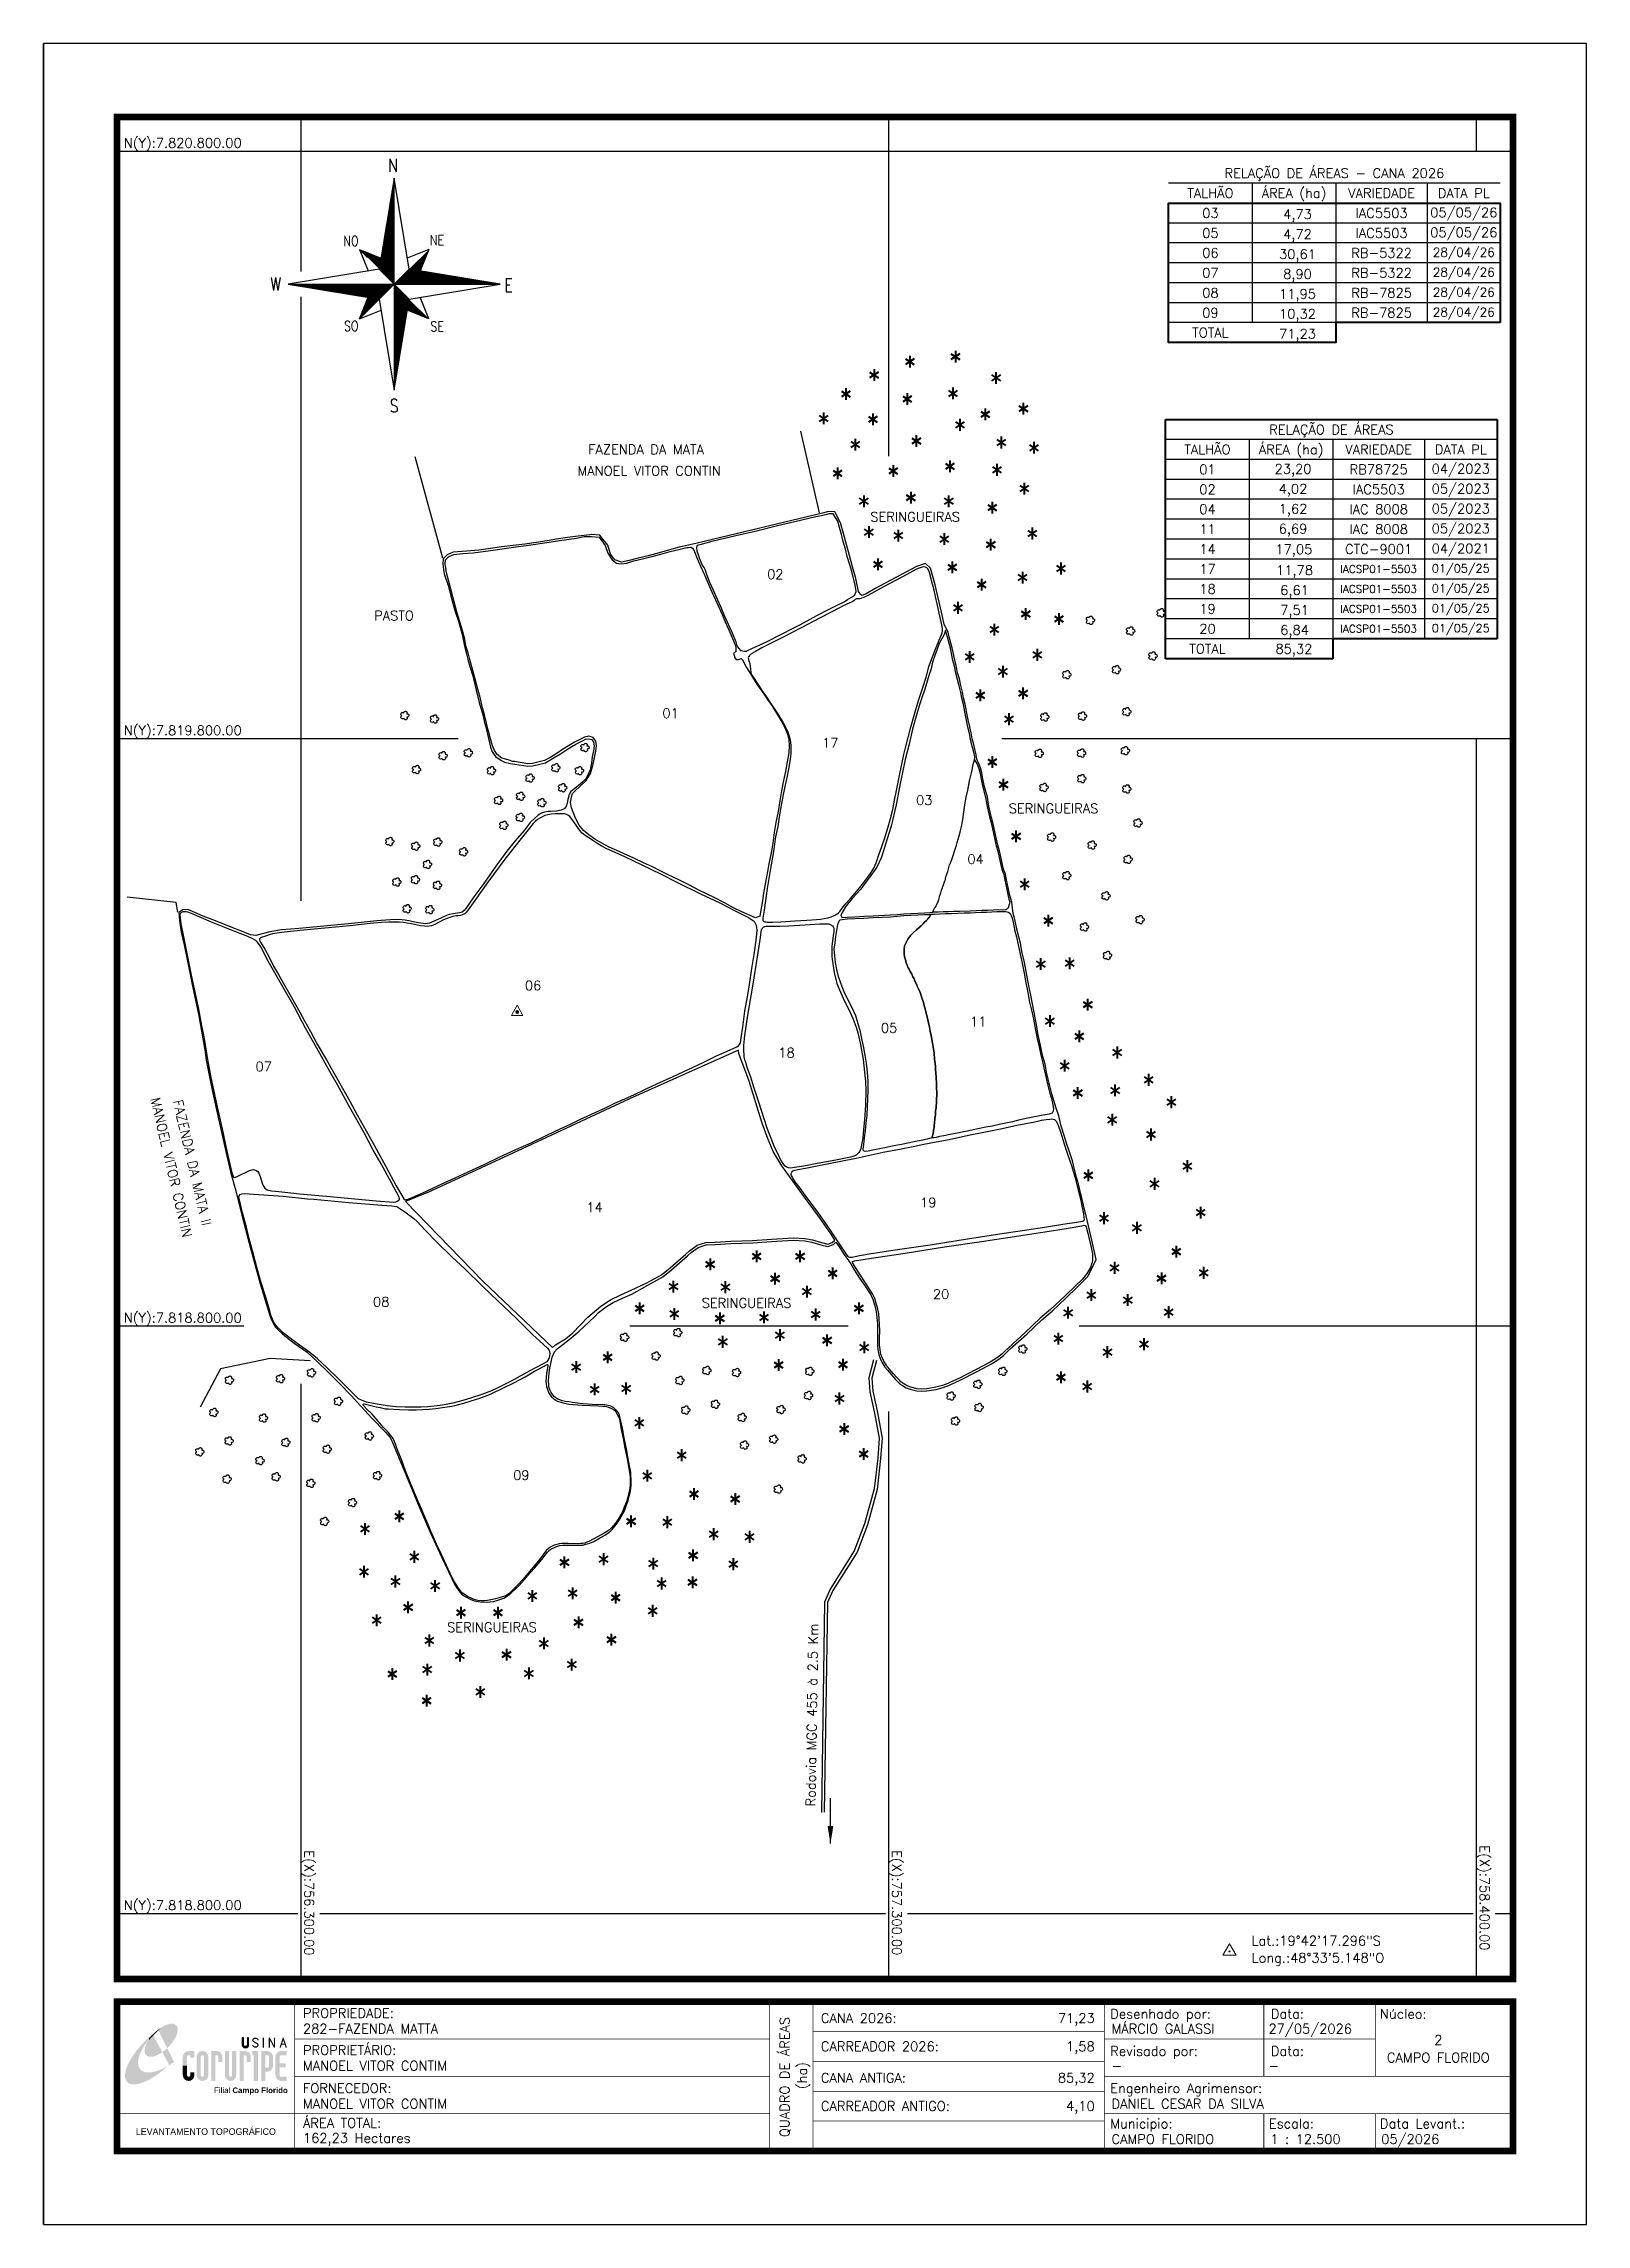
# Model space of a CAD drawing. Extents: x 755862 to 758487, y 7817271 to 7820983.
import ezdxf
from ezdxf.enums import TextEntityAlignment as Align

# ---------------------------------------------------------------- set-up
doc = ezdxf.new("R2010")
doc.units = 0
doc.header["$MEASUREMENT"] = 0
doc.linetypes.add('CONTINUO', pattern=[0])
doc.linetypes.add('LIN0', pattern=[0])
for name, color, linetype in [('0114000282', 1, 'Continuous'), ('0114000282014', 5, 'Continuous'), ('0114000282017', 5, 'Continuous'), ('0114000282018', 5, 'Continuous'), ('0114000282019', 5, 'Continuous'), ('_SIMBOLO ARVORE', 118, 'Continuous'), ('_SIMBOLO SERINGUEIRAS', 118, 'Continuous'), ('ESTRADA', 1, 'Continuous'), ('MALHA', 8, 'Continuous'), ('MARGEM', 5, 'Continuous'), ('QUADRO_DE_AREAS_CANA_2023', 7, 'Continuous'), ('QUADRO_DE_AREAS_CANA_2025', 7, 'Continuous'), ('QUADRO_DE_AREAS_CANA_ANTIGA', 7, 'Continuous'), ('SETA_NORTE', 3, 'Continuous'), ('TEXTO', 7, 'Continuous'), ('TEXTO CONFRONTANTES', 7, 'Continuous'), ('TEXTO_NUN_TAL', 7, 'Continuous')]:
    doc.layers.add(name, color=color, linetype=linetype)
for name, color, linetype, lineweight in [('0114000282001', 5, 'Continuous', 25), ('0114000282002', 5, 'Continuous', 25), ('0114000282003', 5, 'Continuous', 25), ('0114000282004', 5, 'Continuous', 25), ('0114000282005', 5, 'Continuous', 25), ('0114000282006', 5, 'Continuous', 25), ('0114000282007', 5, 'Continuous', 25), ('0114000282008', 5, 'Continuous', 25), ('0114000282009', 5, 'Continuous', 25), ('0114000282011', 5, 'Continuous', 25), ('0114000282020', 5, 'Continuous', 25), ('TEXTO_DIVERSOS', 7, 'Continuous', 5)]:
    doc.layers.add(name, color=color, linetype=linetype, lineweight=lineweight)
doc.styles.add('ARIAL', font='arial.ttf')
doc.styles.add('ROMANS', font='romans')
doc.styles.add('Simplex', font='simplex.shx')
doc.dimstyles.new('ISO-25', dxfattribs={"dimtxt": 2.5, "dimasz": 2.5, "dimexe": 1.25, "dimexo": 0.625, "dimtad": 1, "dimtxsty": 'Standard', "dimcen": 2.5, "dimadec": 0, "dimazin": 0, "dimtfac": 1, "dimtmove": 0, "dimatfit": 3, "dimfxl": 1, "dimarcsym": 0})

msp = doc.modelspace()

# ---------------------------------------------------------------- texts
at = {"layer": '_SIMBOLO SERINGUEIRAS', "linetype": 'Continuous', "style": 'Simplex'}
for p in [(757413.7, 7820442.5), (757275.2, 7820411.5), (757336.2, 7820434), (757482.7, 7820406.5), (757227.2, 7820379), (757331.7, 7820370.5), (757409.2, 7820380), (757189.2, 7820337.5), (757273.2, 7820336), (757464.2, 7820344.5), (757529.2, 7820354), (757243.2, 7820293), (757347.2, 7820299), (757421.2, 7820326.5), (757491.7, 7820296.5), (757404.2, 7820256), (757547.2, 7820287.5), (757213.2, 7820244), (757307.7, 7820248), (757484.2, 7820250), (757530.7, 7820218), (757257.7, 7820196.5), (757337.7, 7820202.5), (757402.2, 7820196.5), (757476.2, 7820185.5), (757266.2, 7820144), (757544.2, 7820141.5), (757316.2, 7820138), (757394.7, 7820132), (757473.7, 7820122.5), (757281.7, 7820089), (757408.2, 7820084), (757593.2, 7820082), (757458.2, 7820054.5), (757527.7, 7820066.5), (757417.7, 7820015), (757533.2, 7820004.5), (757589.7, 7819996), (757479.7, 7819978), (757437.7, 7819931.5), (757552.7, 7819935), (757494.2, 7819906.5), (757455.7, 7819866), (757528.7, 7819869.5), (757504.7, 7819825.5), (757476.2, 7819752.5), (757495.2, 7819714), (757516.7, 7819626), (757531.2, 7819544.5), (757571.7, 7819482.5), (757558.7, 7819408.5), (757607.7, 7819410), (757638.7, 7819339.5), (757574.2, 7819311.5), (757624.2, 7819285.5), (757688.7, 7819258), (757599.2, 7819235.5), (757621.7, 7819189), (757685.2, 7819193.5), (757742.2, 7819211.5), (757680.2, 7819143.5), (757780.7, 7819173.5), (757746.2, 7819118.5), (757808.2, 7819064.5), (757639.7, 7819049), (757752.2, 7819034.5), (757666.2, 7818976), (757722.2, 7818959.5), (757830.7, 7818985.5), (757789.2, 7818919), (756996.2, 7818897.5), (757075.2, 7818911), (757149.2, 7818911), (757204.7, 7818882), (757684.2, 7818891.5), (757835.7, 7818883), (756933.7, 7818859.5), (757022.2, 7818858.5), (757106.7, 7818873), (757160.7, 7818851), (757644.7, 7818845), (757764.2, 7818873.5), (756876.2, 7818822.5), (756935.2, 7818813), (757012.7, 7818805.5), (757087.7, 7818807), (757175.7, 7818812), (757249.2, 7818822.5), (757605.2, 7818815), (757706.7, 7818836.5), (757776.2, 7818816), (757114.7, 7818777), (757195.2, 7818768), (757588.7, 7818771), (756821.7, 7818739), (757017.7, 7818765.5), (757258.2, 7818756), (757672.2, 7818748), (757734.2, 7818761.5), (756768.2, 7818722.5), (757112.7, 7818726), (757222.2, 7818726.5), (757593.2, 7818705), (756799.7, 7818684.5), (756853.2, 7818686), (757216.2, 7818669), (757637.7, 7818689.5), (756875.7, 7818627.5), (757224.2, 7818617), (756947.7, 7818572.5), (757257.2, 7818574.5), (756889.2, 7818537.5), (756968.7, 7818506.5), (757038.7, 7818498), (756408.7, 7818447), (756467.2, 7818468.5), (756861.7, 7818460), (756923.2, 7818458.5), (757002.2, 7818438), (757063.2, 7818433.5), (756492.7, 7818399.5), (756967.2, 7818402), (756407.2, 7818374), (756748.2, 7818390), (756814.7, 7818395.5), (756899.2, 7818388), (757035.7, 7818387), (756460.7, 7818357.5), (756528.2, 7818350), (756693.7, 7818333), (756762.2, 7818337.5), (756835.2, 7818330), (756913.7, 7818354), (756966.2, 7818356), (756428.7, 7818291.5), (756482.2, 7818313.5), (756572.2, 7818304.5), (756635.2, 7818304.5), (756772.2, 7818288), (756898.2, 7818307.5), (756518.2, 7818257), (756713.2, 7818252), (756828.2, 7818258.5), (756570.2, 7818231.5), (756649.7, 7818233), (756760.7, 7818216), (756455.2, 7818200), (756514.7, 7818207.5), (756687.7, 7818201), (756513.7, 7818154.5), (756605.2, 7818169.5)]:
    msp.add_text('*', height=35, dxfattribs=at).set_placement(p, align=Align.MIDDLE_CENTER)
at = {"layer": 'MALHA', "style": 'Simplex'}
for s, p in [('N(Y):7.820.800.00', (755998.8, 7820801)), ('N(Y):7.819.800.00', (755998.8, 7819801)), ('N(Y):7.818.800.00', (755998.8, 7818801)), ('N(Y):7.818.800.00', (755998.8, 7817801))]:
    msp.add_text(s, height=16.25, dxfattribs=at).set_placement(p, align=Align.BOTTOM_LEFT)
for s, p in [('E(X):756.300.00', (756301.1, 7817907.3)), ('E(X):757.300.00', (757301.1, 7817907.7)), ('E(X):758.400.00', (758301.1, 7817915.9))]:
    msp.add_text(s, height=16.25, rotation=270, dxfattribs=at).set_placement(p, align=Align.BOTTOM_LEFT)
at = {"layer": 'MARGEM', "color": 7, "linetype": 'Continuous', "lineweight": 9, "style": 'Simplex'}
for s, p in [('PROPRIEDADE:', (756303.6, 7817638.3)), ('Desenhado por:', (757677.2, 7817637)), ('Data:', (757950.5, 7817637)), ('Núcleo:', (758136.1, 7817637)), ('PROPRIETÁRIO:', (756303.6, 7817575.3)), ('Revisado por:', (757677.2, 7817573.8)), ('Data:', (757950.5, 7817573.8)), ('FORNECEDOR:', (756303.6, 7817510.5)), ('Engenheiro Agrimensor:', (757677.2, 7817510.5)), ('ÁREA TOTAL:', (756303.6, 7817451.3)), ('Municipio:', (757677.2, 7817450.3)), ('Escala:', (757947.2, 7817450.3)), ('Data Levant.:', (758136.1, 7817450.3))]:
    msp.add_text(s, height=16.25, dxfattribs=at).set_placement(p, align=Align.TOP_LEFT)
at = {"layer": 'MARGEM', "color": 7, "linetype": 'Continuous', "style": 'Simplex'}
for s, height, p in [('282-FAZENDA MATTA', 16.25, (756303.6, 7817611.8)), ('CANA 2026:', 16.25, (757184.8, 7817629.8)), ('MÁRCIO GALASSI', 16.25, (757679.3, 7817611.8)), ('27/05/2026', 16.25, (757946.4, 7817611.7)), ('CARREADOR 2026:', 16.25, (757184.8, 7817581.7)), ('MANOEL VITOR CONTIM', 16.25, (756303.6, 7817548.8)), ('CANA ANTIGA:', 16.25, (757184.8, 7817528.2)), ('-', 16.2, (757679.3, 7817548.8)), ('-', 16.2, (757946.4, 7817548.8)), ('MANOEL VITOR CONTIM', 16.25, (756303.6, 7817484)), ('CARREADOR ANTIGO:', 16.25, (757184.8, 7817480.1)), ('DANIEL CESAR DA SILVA', 16.25, (757679.3, 7817484)), ('162,23 Hectares', 16.25, (756303.6, 7817425.7)), ('CAMPO FLORIDO', 16.25, (757679.3, 7817423.8)), ('1 : 12.500', 16.25, (757949.4, 7817423.8)), ('05/2026', 16.25, (758138.2, 7817423.8))]:
    msp.add_text(s, height=height, dxfattribs=at).set_placement(p, align=Align.TOP_LEFT)
for s, p in [('QUADRO DE ÁREAS', (757123.2, 7817521.4)), ('(ha)', (757152.8, 7817523.9))]:
    msp.add_text(s, height=16.25, rotation=90, dxfattribs=at).set_placement(p, align=Align.MIDDLE_CENTER)
for s, p in [('71,23', (757650.7, 7817629.8)), ('1,58', (757650.7, 7817581.7)), ('85,32', (757650.7, 7817528.2)), ('4,10', (757650.7, 7817480.1))]:
    msp.add_text(s, height=16.25, dxfattribs=at).set_placement(p, align=Align.TOP_RIGHT)
for s, height, p in [('CAMPO FLORIDO', 16.25, (758235.4, 7817554.5)), ('2', 16.2, (758235.4, 7817584.5))]:
    msp.add_text(s, height=height, dxfattribs=at).set_placement(p, align=Align.MIDDLE_CENTER)
at = {"layer": 'MARGEM', "color": 7, "linetype": 'ByBlock'}
msp.add_text('LEVANTAMENTO TOPOGRÁFICO', height=11.25, dxfattribs=at).set_placement((756138.3, 7817428.5), align=Align.MIDDLE_CENTER)
at = {"layer": 'QUADRO_DE_AREAS_CANA_2023', "linetype": 'Continuous', "style": 'Simplex'}
for s, p in [('IAC5503', (758138.9, 7820694.5)), ('05/05/26', (758278.7, 7820695.6)), ('IAC5503', (758138.9, 7820660.6)), ('05/05/26', (758278.7, 7820661.7)), ('RELAÇÃO DE ÁREAS', (758053.5, 7820326)), ('TALHÃO', (757842.6, 7820292.1)), ('ÁREA (ha)', (757984.9, 7820292.1)), ('VARIEDADE', (758133.9, 7820292.1)), ('04/2023', (758273.6, 7820259.3)), ('DATA PL', (758273.7, 7820292.1)), ('01', (757842.6, 7820258.2)), ('23,20', (757988.2, 7820259)), ('4,02', (757988.2, 7820225.1)), ('RB78725', (758133.9, 7820258.2)), ('05/2023', (758273.6, 7820225.3)), ('02', (757842.6, 7820224.2)), ('04', (757842.6, 7820190.3)), ('1,62', (757988.2, 7820191.1)), ('IAC 8008', (758133.9, 7820190.3)), ('IAC5503', (758133.9, 7820224.2)), ('05/2023', (758273.6, 7820191.4)), ('11', (757842.6, 7820156.4)), ('6,69', (757988.2, 7820157.2)), ('IAC 8008', (758133.9, 7820156.4)), ('05/2023', (758273.6, 7820157.5))]:
    msp.add_text(s, height=16.25, dxfattribs=at).set_placement(p, align=Align.MIDDLE_CENTER)
at = {"layer": 'QUADRO_DE_AREAS_CANA_2025', "linetype": 'Continuous', "style": 'Simplex'}
for s, height, p in [('RELAÇÃO DE ÁREAS - CANA 2026', 16.25, (758058.5, 7820762.4)), ('TALHÃO', 16.25, (757847.6, 7820728.5)), ('ÁREA (ha)', 16.25, (757989.9, 7820728.5)), ('VARIEDADE', 16.25, (758138.9, 7820728.5)), ('DATA PL', 16.25, (758278.7, 7820728.5)), ('03', 16.25, (757847.6, 7820694.5)), ('4,73', 16.25, (757995.8, 7820692.6)), ('05', 16.25, (757847.6, 7820660.6)), ('4,72', 16.25, (757995.8, 7820658.7)), ('06', 16.25, (757847.6, 7820626.7)), ('30,61', 16.25, (757995.8, 7820624.7)), ('RB-5322', 16.25, (758138.9, 7820626.7)), ('28/04/26', 15, (758278.7, 7820627.8)), ('28/04/26', 15, (758278.7, 7820593.9)), ('07', 16.25, (757847.6, 7820592.8)), ('08', 16.25, (757847.6, 7820558.8)), ('8,90', 16.25, (757995.8, 7820590.8)), ('RB-5322', 16.25, (758138.9, 7820592.8)), ('RB-7825', 16.25, (758138.9, 7820558.8)), ('28/04/26', 15, (758278.7, 7820559.9)), ('09', 16.25, (757847.6, 7820524.9)), ('11,95', 16.25, (757995.8, 7820556.9)), ('10,32', 16.25, (757995.8, 7820523)), ('RB-7825', 16.25, (758138.9, 7820524.9)), ('28/04/26', 15, (758278.7, 7820526)), ('TOTAL', 16.25, (757847.6, 7820491)), ('71,23', 16.25, (757995.8, 7820489)), ('17', 16.25, (757842.6, 7820088.5)), ('11,78', 16.25, (757990.8, 7820086.6)), ('IACSP01-5503', 13, (758133.9, 7820088.5)), ('01/05/25', 14, (758273.6, 7820089.6)), ('18', 16.25, (757842.6, 7820054.6)), ('6,61', 16.25, (757990.8, 7820052.6)), ('IACSP01-5503', 13, (758133.9, 7820054.6)), ('01/05/25', 14, (758273.6, 7820055.7)), ('19', 16.25, (757842.6, 7820020.7)), ('7,51', 16.25, (757990.8, 7820018.7)), ('IACSP01-5503', 13, (758133.9, 7820020.7)), ('01/05/25', 14, (758273.6, 7820021.8)), ('20', 16.25, (757842.6, 7819986.8)), ('6,84', 16.25, (757990.8, 7819984.8)), ('IACSP01-5503', 13, (758133.9, 7819986.8)), ('01/05/25', 14, (758273.6, 7819987.9))]:
    msp.add_text(s, height=height, dxfattribs=at).set_placement(p, align=Align.MIDDLE_CENTER)
at = {"layer": 'QUADRO_DE_AREAS_CANA_ANTIGA', "linetype": 'Continuous', "style": 'Simplex'}
for s, p in [('14', (757842.6, 7820122.5)), ('17,05', (757989.7, 7820122.2)), ('CTC-9001', (758133.9, 7820122.5)), ('04/2021', (758273.6, 7820123.6)), ('TOTAL', (757842.6, 7819952.8)), ('85,32', (757989.7, 7819952.6))]:
    msp.add_text(s, height=16.25, dxfattribs=at).set_placement(p, align=Align.MIDDLE_CENTER)
at = {"layer": 'TEXTO', "linetype": 'Continuous', "style": 'Simplex'}
for s, p in [('FAZENDA DA MATA ', (756892.9, 7820292.2)), ('MANOEL VITOR CONTIN', (756892.5, 7820255.8))]:
    msp.add_text(s, height=16.25, dxfattribs=at).set_placement(p, align=Align.MIDDLE_CENTER)
at = {"layer": 'TEXTO', "color": 7, "style": 'Simplex'}
for s, p in [('19', (757367.5, 7819010.2)), ('20', (757389.3, 7818854.2))]:
    msp.add_text(s, height=16.25, dxfattribs=at).set_placement(p, align=Align.MIDDLE_CENTER)
at = {"layer": 'TEXTO', "linetype": 'ByBlock', "style": 'Simplex'}
for s, p in [('Lat.:19°42\'17.296"S', (758027.6, 7817753.5, 821)), ('Long.:48°33\'5.148"O', (758030.6, 7817724.3, 821))]:
    msp.add_text(s, height=16.25, dxfattribs=at).set_placement(p, align=Align.MIDDLE_CENTER)
at = {"layer": 'TEXTO CONFRONTANTES', "linetype": 'Continuous', "style": 'Simplex'}
for s, p in [('MANOEL VITOR CONTIN', (756079.6, 7819070.1)), ('FAZENDA DA MATA II', (756115.2, 7819077.9))]:
    msp.add_text(s, height=16.25, rotation=283.0511, dxfattribs=at).set_placement(p, align=Align.MIDDLE_CENTER)
at = {"layer": 'TEXTO_DIVERSOS', "linetype": 'Continuous', "style": 'Simplex'}
for s, p in [('SERINGUEIRAS', (757345.2, 7820177.5)), ('PASTO', (756458.4, 7820009.3)), ('SERINGUEIRAS', (757580.7, 7819681.1)), ('SERINGUEIRAS', (757058.3, 7818839.2)), ('SERINGUEIRAS', (756625.1, 7818287))]:
    msp.add_text(s, height=16.25, dxfattribs=at).set_placement(p, align=Align.MIDDLE_CENTER)
msp.add_text('Rodovia MGC 455 à 2.5 Km', height=16.25, rotation=89.0964, dxfattribs=at).set_placement((757175.3, 7817981.9))
at = {"layer": 'TEXTO_NUN_TAL', "linetype": 'Continuous', "style": 'Simplex'}
for s, p in [('02', (757107.3, 7820079.6)), ('01', (756929.1, 7819843)), ('17', (757200.8, 7819792.8)), ('03', (757360.7, 7819695)), ('04', (757448.1, 7819594.7)), ('06', (756695.1, 7819379.5)), ('05', (757300.9, 7819307.4)), ('11', (757452.6, 7819318.2)), ('18', (757126.3, 7819265.2)), ('07', (756236.8, 7819241.6)), ('14', (756799.8, 7819002)), ('08', (756436.7, 7818841)), ('09', (756675.1, 7818545.9))]:
    msp.add_text(s, height=16.25, dxfattribs=at).set_placement(p, align=Align.MIDDLE_CENTER)

# ---------------------------------------------------------------- blocks, each defined once
blk = doc.blocks.new('A$C309442C0')
at = {"layer": 'SETA_NORTE', "linetype": 'Continuous'}
h = blk.add_hatch(dxfattribs=at)
h.set_pattern_fill('ANSI31', color=256, scale=0.1375, angle=-90, style=0)
h.set_pattern_definition([(315, (-215853.3434, 13873.16845), (0.3086963042, 0.3086963042), [])])
h.paths.add_polyline_path([(73.5, 97.4), (74.7, 104.9), (60, 110.8)])
h = blk.add_hatch(dxfattribs=at)
h.set_pattern_fill('ANSI31', color=256, scale=0.1375, angle=180, style=0)
h.set_pattern_definition([(225, (13869.59828, 216024.21475), (0.3086963042, -0.3086963042), [])])
h.paths.add_polyline_path([(93.8, 97.4), (101.4, 96.2), (107.3, 110.8)])
h = blk.add_hatch(dxfattribs=at)
h.set_pattern_fill('ANSI31', color=256, scale=0.1375, style=0)
h.set_pattern_definition([(45, (-13702.2971, -215849.77324), (-0.3086963042, 0.3086963042), [])])
h.paths.add_polyline_path([(73.5, 77), (65.9, 78.3), (60, 63.6)])
h = blk.add_hatch(dxfattribs=at)
h.set_pattern_fill('ANSI31', color=256, scale=0.1375, angle=90, style=0)
h.set_pattern_definition([(135, (216020.6446, -13698.72693), (-0.3086963042, -0.3086963042), [])])
h.paths.add_polyline_path([(93.8, 77), (92.6, 69.5), (107.3, 63.6)])
for p, q in [((81.6, 146.8), (83.7, 148.9)), ((81.7, 147.6), (83.7, 149.5)), ((81.8, 148.3), (83.7, 150.1)), ((82, 149.1), (83.7, 150.8)), ((82.1, 149.9), (83.7, 151.4)), ((82.2, 150.6), (83.7, 152.1)), ((82.3, 151.4), (83.7, 152.7)), ((82.5, 152.2), (83.7, 153.3)), ((82.6, 152.9), (83.7, 154)), ((82.7, 153.7), (83.7, 154.6)), ((82.9, 154.4), (83.7, 155.2)), ((83, 155.2), (83.7, 155.9)), ((83.1, 156), (83.7, 156.5)), ((83.2, 156.7), (83.7, 157.2)), ((83.4, 157.5), (83.7, 157.8)), ((83.5, 158.3), (83.7, 158.4)), ((83.6, 159), (83.7, 159.1)), ((78.7, 129.3), (83.7, 134.2)), ((78.8, 130), (83.7, 134.9)), ((79, 130.8), (83.7, 135.5)), ((79.1, 131.6), (83.7, 136.1)), ((79.2, 132.3), (83.7, 136.8)), ((79.3, 133.1), (83.7, 137.4)), ((79.5, 133.8), (83.7, 138)), ((79.6, 134.6), (83.7, 138.7)), ((79.7, 135.4), (83.7, 139.3)), ((79.8, 136.1), (83.7, 140)), ((80, 136.9), (83.7, 140.6)), ((80.1, 137.7), (83.7, 141.2)), ((80.2, 138.4), (83.7, 141.9)), ((80.3, 139.2), (83.7, 142.5)), ((80.5, 139.9), (83.7, 143.1)), ((80.6, 140.7), (83.7, 143.8)), ((80.7, 141.5), (83.7, 144.4)), ((80.8, 142.2), (83.7, 145)), ((81, 143), (83.7, 145.7)), ((81.1, 143.8), (83.7, 146.3)), ((81.2, 144.5), (83.7, 147)), ((81.3, 145.3), (83.7, 147.6)), ((81.5, 146.1), (83.7, 148.2)), ((75.7, 111), (83.7, 118.9)), ((75.8, 111.7), (83.7, 119.6)), ((75.9, 112.5), (83.7, 120.2)), ((76.1, 113.3), (83.7, 120.8)), ((76.2, 114), (83.7, 121.5)), ((76.3, 114.8), (83.7, 122.1)), ((76.4, 115.5), (83.7, 122.8)), ((76.6, 116.3), (83.7, 123.4)), ((76.7, 117.1), (83.7, 124)), ((76.8, 117.8), (83.7, 124.7)), ((76.9, 118.6), (83.7, 125.3)), ((77.1, 119.4), (83.7, 125.9)), ((77.2, 120.1), (83.7, 126.6)), ((77.3, 120.9), (83.7, 127.2)), ((77.4, 121.6), (83.7, 127.8)), ((77.6, 122.4), (83.7, 128.5)), ((77.7, 123.2), (83.7, 129.1)), ((77.8, 123.9), (83.7, 129.8)), ((78, 124.7), (83.7, 130.4)), ((78.1, 125.5), (83.7, 131)), ((78.2, 126.2), (83.7, 131.7)), ((78.3, 127), (83.7, 132.3)), ((78.5, 127.7), (83.7, 132.9)), ((78.6, 128.5), (83.7, 133.6)), ((60, 110.8), (74.7, 104.9)), ((60, 110.8), (65.9, 96.2)), ((73.5, 97.3), (83.7, 107.5)), ((73.6, 98), (83.7, 108.1)), ((73.7, 98.8), (83.7, 108.7)), ((73.8, 99.5), (83.7, 109.4)), ((73.8, 97), (83.7, 106.8)), ((73.9, 100.3), (83.7, 110)), ((74.1, 101.1), (83.7, 110.6)), ((74.2, 101.8), (83.7, 111.3)), ((74.2, 96.7), (83.7, 106.2)), ((74.3, 102.6), (83.7, 111.9)), ((74.4, 103.3), (83.7, 112.6)), ((74.5, 96.4), (83.7, 105.6)), ((74.6, 104.1), (83.7, 113.2)), ((74.7, 104.9), (83.7, 113.8)), ((74.8, 105.6), (83.7, 114.5)), ((74.8, 96.1), (83.7, 104.9)), ((74.9, 106.4), (83.7, 115.1)), ((75.1, 107.2), (83.7, 115.7)), ((75.1, 95.7), (83.7, 104.3)), ((75.2, 107.9), (83.7, 116.4)), ((75.3, 108.7), (83.7, 117)), ((75.4, 109.4), (83.7, 117.7)), ((75.6, 110.2), (83.7, 118.3)), ((107.3, 110.8), (92.6, 104.9)), ((107.3, 110.8), (101.4, 96.2)), ((75.4, 95.4), (83.7, 103.6)), ((75.8, 95.1), (83.7, 103)), ((76.1, 94.8), (83.7, 102.4)), ((76.4, 94.5), (83.7, 101.7)), ((76.7, 94.2), (83.7, 101.1)), ((77, 93.8), (83.7, 100.5)), ((77.4, 93.5), (83.7, 99.8)), ((77.7, 93.2), (83.7, 99.2)), ((78, 92.9), (83.7, 98.5)), ((78.3, 92.6), (83.7, 97.9)), ((78.6, 92.2), (83.7, 97.3)), ((78.9, 91.9), (83.7, 96.6)), ((79.3, 91.6), (83.7, 96)), ((79.6, 91.3), (83.7, 95.4)), ((79.9, 91), (83.7, 94.7)), ((80.2, 90.7), (83.7, 94.1)), ((80.5, 90.3), (83.7, 93.4)), ((80.9, 90), (83.7, 92.8)), ((81.2, 89.7), (83.7, 92.2)), ((81.5, 89.4), (83.7, 91.5)), ((81.8, 89.1), (83.7, 90.9)), ((82.1, 88.7), (83.7, 90.3)), ((82.4, 88.4), (83.7, 89.6)), ((83.8, 87.2), (94, 97.4)), ((84.4, 87.2), (94.5, 97.3)), ((85.1, 87.2), (95.1, 97.2)), ((85.7, 87.2), (95.6, 97.1)), ((86.3, 87.2), (96.2, 97)), ((87, 87.2), (96.7, 96.9)), ((87.6, 87.2), (97.2, 96.9)), ((88.3, 87.2), (97.8, 96.8)), ((88.9, 87.2), (98.3, 96.7)), ((89.5, 87.2), (98.9, 96.6)), ((90.2, 87.2), (99.4, 96.5)), ((90.8, 87.2), (100, 96.4)), ((91.4, 87.2), (100.5, 96.3)), ((92.1, 87.2), (101.1, 96.2)), ((92.7, 87.2), (101.6, 96.1)), ((93.4, 87.2), (102.2, 96)), ((94, 87.2), (102.7, 96)), ((94.6, 87.2), (103.3, 95.9)), ((95.3, 87.2), (103.8, 95.8)), ((95.9, 87.2), (104.4, 95.7)), ((96.5, 87.2), (104.9, 95.6)), ((97.2, 87.2), (105.5, 95.5)), ((97.8, 87.2), (106, 95.4)), ((98.4, 87.2), (106.5, 95.3)), ((99.1, 87.2), (107.1, 95.2)), ((99.7, 87.2), (107.6, 95.1)), ((100.4, 87.2), (108.2, 95.1)), ((101, 87.2), (108.7, 95)), ((101.6, 87.2), (109.3, 94.9)), ((102.3, 87.2), (109.8, 94.8)), ((102.9, 87.2), (110.4, 94.7)), ((103.5, 87.2), (110.9, 94.6)), ((104.2, 87.2), (111.5, 94.5)), ((104.8, 87.2), (112, 94.4)), ((105.5, 87.2), (112.6, 94.3)), ((106.1, 87.2), (113.1, 94.2)), ((106.7, 87.2), (113.7, 94.1)), ((107.4, 87.2), (114.2, 94.1)), ((108, 87.2), (114.8, 94)), ((108.6, 87.2), (115.3, 93.9)), ((109.3, 87.2), (115.8, 93.8)), ((109.9, 87.2), (116.4, 93.7)), ((110.6, 87.2), (116.9, 93.6)), ((111.2, 87.2), (117.5, 93.5)), ((111.8, 87.2), (118, 93.4)), ((112.5, 87.2), (118.6, 93.3)), ((113.1, 87.2), (119.1, 93.2)), ((113.7, 87.2), (119.7, 93.2)), ((114.4, 87.2), (120.2, 93.1)), ((115, 87.2), (120.8, 93)), ((115.6, 87.2), (121.3, 92.9)), ((116.3, 87.2), (121.9, 92.8)), ((116.9, 87.2), (122.4, 92.7)), ((117.6, 87.2), (123, 92.6)), ((118.2, 87.2), (123.5, 92.5)), ((118.8, 87.2), (124, 92.4)), ((119.5, 87.2), (124.6, 92.3)), ((120.1, 87.2), (125.1, 92.3)), ((120.7, 87.2), (125.7, 92.2)), ((121.4, 87.2), (126.2, 92.1)), ((122, 87.2), (126.8, 92)), ((122.7, 87.2), (127.3, 91.9)), ((123.3, 87.2), (127.9, 91.8)), ((123.9, 87.2), (128.4, 91.7)), ((124.6, 87.2), (129, 91.6)), ((125.2, 87.2), (129.5, 91.5)), ((125.8, 87.2), (130.1, 91.4)), ((126.5, 87.2), (130.6, 91.4)), ((127.1, 87.2), (131.2, 91.3)), ((127.8, 87.2), (131.7, 91.2)), ((128.4, 87.2), (132.3, 91.1)), ((129, 87.2), (132.8, 91)), ((129.7, 87.2), (133.3, 90.9)), ((130.3, 87.2), (133.9, 90.8)), ((130.9, 87.2), (134.4, 90.7)), ((131.6, 87.2), (135, 90.6)), ((132.2, 87.2), (135.5, 90.5)), ((132.8, 87.2), (136.1, 90.5)), ((133.5, 87.2), (136.6, 90.4)), ((134.1, 87.2), (137.2, 90.3)), ((134.8, 87.2), (137.7, 90.2)), ((135.4, 87.2), (138.3, 90.1)), ((136, 87.2), (138.8, 90)), ((136.7, 87.2), (139.4, 89.9)), ((137.3, 87.2), (139.9, 89.8)), ((137.9, 87.2), (140.5, 89.7)), ((138.6, 87.2), (141, 89.6)), ((139.2, 87.2), (141.6, 89.6)), ((139.9, 87.2), (142.1, 89.5)), ((140.5, 87.2), (142.6, 89.4)), ((141.1, 87.2), (143.2, 89.3)), ((141.8, 87.2), (143.7, 89.2)), ((142.4, 87.2), (144.3, 89.1)), ((11.8, 87.2), (11.8, 87.2)), ((12.3, 87.1), (12.4, 87.2)), ((12.9, 87), (13.1, 87.2)), ((13.4, 86.9), (13.7, 87.2)), ((14, 86.8), (14.4, 87.2)), ((14.5, 86.7), (15, 87.2)), ((15.1, 86.6), (15.6, 87.2)), ((15.6, 86.6), (16.3, 87.2)), ((16.2, 86.5), (16.9, 87.2)), ((16.7, 86.4), (17.5, 87.2)), ((17.2, 86.3), (18.2, 87.2)), ((17.8, 86.2), (18.8, 87.2)), ((18.3, 86.1), (19.5, 87.2)), ((18.9, 86), (20.1, 87.2)), ((19.4, 85.9), (20.7, 87.2)), ((20, 85.8), (21.4, 87.2)), ((20.5, 85.7), (22, 87.2)), ((21.1, 85.7), (22.6, 87.2)), ((21.6, 85.6), (23.3, 87.2)), ((22.2, 85.5), (23.9, 87.2)), ((22.7, 85.4), (24.6, 87.2)), ((23.3, 85.3), (25.2, 87.2)), ((23.8, 85.2), (25.8, 87.2)), ((24.4, 85.1), (26.5, 87.2)), ((24.9, 85), (27.1, 87.2)), ((25.5, 84.9), (27.7, 87.2)), ((26, 84.8), (28.4, 87.2)), ((26.5, 84.8), (29, 87.2)), ((27.1, 84.7), (29.6, 87.2)), ((27.6, 84.6), (30.3, 87.2)), ((28.2, 84.5), (30.9, 87.2)), ((28.7, 84.4), (31.6, 87.2)), ((29.3, 84.3), (32.2, 87.2)), ((29.8, 84.2), (32.8, 87.2)), ((30.4, 84.1), (33.5, 87.2)), ((30.9, 84), (34.1, 87.2)), ((31.5, 83.9), (34.7, 87.2)), ((32, 83.9), (35.4, 87.2)), ((32.6, 83.8), (36, 87.2)), ((33.1, 83.7), (36.7, 87.2)), ((33.7, 83.6), (37.3, 87.2)), ((34.2, 83.5), (37.9, 87.2)), ((34.7, 83.4), (38.6, 87.2)), ((35.3, 83.3), (39.2, 87.2)), ((35.8, 83.2), (39.8, 87.2)), ((36.4, 83.1), (40.5, 87.2)), ((36.9, 83), (41.1, 87.2)), ((37.5, 83), (41.8, 87.2)), ((38, 82.9), (42.4, 87.2)), ((38.6, 82.8), (43, 87.2)), ((39.1, 82.7), (43.7, 87.2)), ((39.7, 82.6), (44.3, 87.2)), ((40.2, 82.5), (44.9, 87.2)), ((40.8, 82.4), (45.6, 87.2)), ((41.3, 82.3), (46.2, 87.2)), ((41.9, 82.2), (46.8, 87.2)), ((42.4, 82.1), (47.5, 87.2)), ((43, 82.1), (48.1, 87.2)), ((43.5, 82), (48.8, 87.2)), ((44, 81.9), (49.4, 87.2)), ((44.6, 81.8), (50, 87.2)), ((45.1, 81.7), (50.7, 87.2)), ((45.7, 81.6), (51.3, 87.2)), ((46.2, 81.5), (51.9, 87.2)), ((46.8, 81.4), (52.6, 87.2)), ((47.3, 81.3), (53.2, 87.2)), ((47.9, 81.2), (53.9, 87.2)), ((48.4, 81.2), (54.5, 87.2)), ((49, 81.1), (55.1, 87.2)), ((49.5, 81), (55.8, 87.2)), ((50.1, 80.9), (56.4, 87.2)), ((50.6, 80.8), (57, 87.2)), ((51.2, 80.7), (57.7, 87.2)), ((51.7, 80.6), (58.3, 87.2)), ((52.3, 80.5), (59, 87.2)), ((52.8, 80.4), (59.6, 87.2)), ((53.3, 80.3), (60.2, 87.2)), ((53.9, 80.3), (60.9, 87.2)), ((54.4, 80.2), (61.5, 87.2)), ((55, 80.1), (62.1, 87.2)), ((55.5, 80), (62.8, 87.2)), ((56.1, 79.9), (63.4, 87.2)), ((56.6, 79.8), (64, 87.2)), ((57.2, 79.7), (64.7, 87.2)), ((57.7, 79.6), (65.3, 87.2)), ((58.3, 79.5), (66, 87.2)), ((58.8, 79.4), (66.6, 87.2)), ((59.4, 79.4), (67.2, 87.2)), ((59.9, 79.3), (67.9, 87.2)), ((83.7, 87.2), (60, 63.6)), ((60, 63.6), (65.9, 78.3)), ((60.5, 79.2), (68.5, 87.2)), ((61, 79.1), (69.1, 87.2)), ((61.5, 79), (69.8, 87.2)), ((62.1, 78.9), (70.4, 87.2)), ((62.6, 78.8), (71.1, 87.2)), ((63.2, 78.7), (71.7, 87.2)), ((63.7, 78.6), (72.3, 87.2)), ((64.3, 78.5), (73, 87.2)), ((64.8, 78.4), (73.6, 87.2)), ((65.4, 78.4), (74.2, 87.2)), ((65.9, 78.3), (74.9, 87.2)), ((66.5, 78.2), (75.5, 87.2)), ((67, 78.1), (76.2, 87.2)), ((67.6, 78), (76.8, 87.2)), ((68.1, 77.9), (77.4, 87.2)), ((68.7, 77.8), (78.1, 87.2)), ((69.2, 77.7), (78.7, 87.2)), ((69.8, 77.6), (79.3, 87.2)), ((70.3, 77.5), (80, 87.2)), ((70.8, 77.5), (80.6, 87.2)), ((71.4, 77.4), (81.2, 87.2)), ((71.9, 77.3), (81.9, 87.2)), ((72.5, 77.2), (82.5, 87.2)), ((73, 77.1), (83.2, 87.2)), ((82.8, 88.1), (83.7, 89)), ((83.1, 87.8), (83.7, 88.4)), ((83.4, 87.5), (83.7, 87.7)), ((83.7, 87.1), (83.7, 87.1)), ((83.7, 86.4), (84, 86.8)), ((83.7, 85.8), (84.4, 86.5)), ((83.7, 85.2), (84.7, 86.2)), ((83.7, 84.5), (85, 85.9)), ((83.7, 83.9), (85.3, 85.6)), ((83.7, 83.3), (85.6, 85.2)), ((83.7, 82.6), (86, 84.9)), ((83.7, 82), (86.3, 84.6)), ((83.7, 81.3), (86.6, 84.3)), ((83.7, 80.7), (86.9, 84)), ((83.7, 80.1), (87.2, 83.6)), ((83.7, 79.4), (87.5, 83.3)), ((83.7, 78.8), (87.9, 83)), ((83.7, 78.2), (88.2, 82.7)), ((83.7, 77.5), (88.5, 82.4)), ((83.7, 76.9), (88.8, 82.1)), ((83.7, 76.2), (89.1, 81.7)), ((83.7, 75.6), (89.5, 81.4)), ((83.7, 75), (89.8, 81.1)), ((83.7, 74.3), (90.1, 80.8)), ((83.7, 73.7), (90.4, 80.5)), ((83.7, 73.1), (90.7, 80.1)), ((83.7, 72.4), (91, 79.8)), ((83.7, 71.8), (91.4, 79.5)), ((83.7, 71.2), (91.7, 79.2)), ((83.7, 70.5), (92, 78.9)), ((83.7, 69.9), (92.3, 78.5)), ((83.7, 69.2), (92.6, 78.2)), ((83.7, 68.6), (93, 77.9)), ((83.7, 68), (93.3, 77.6)), ((83.7, 67.3), (93.6, 77.3)), ((83.7, 66.7), (93.8, 76.9)), ((83.7, 66.1), (93.7, 76.1)), ((83.7, 65.4), (93.6, 75.3)), ((83.7, 64.8), (93.4, 74.6)), ((107.3, 63.6), (101.4, 78.3)), ((143, 87.2), (144.8, 89)), ((143.7, 87.2), (145.4, 88.9)), ((144.3, 87.2), (145.9, 88.8)), ((144.9, 87.2), (146.5, 88.7)), ((145.6, 87.2), (147, 88.7)), ((146.2, 87.2), (147.6, 88.6)), ((146.9, 87.2), (148.1, 88.5)), ((147.5, 87.2), (148.7, 88.4)), ((148.1, 87.2), (149.2, 88.3)), ((148.8, 87.2), (149.8, 88.2)), ((149.4, 87.2), (150.3, 88.1)), ((150, 87.2), (150.8, 88)), ((150.7, 87.2), (151.4, 87.9)), ((151.3, 87.2), (151.9, 87.8)), ((152, 87.2), (152.5, 87.8)), ((152.6, 87.2), (153, 87.7)), ((153.2, 87.2), (153.6, 87.6)), ((153.9, 87.2), (154.1, 87.5)), ((154.5, 87.2), (154.7, 87.4)), ((155.1, 87.2), (155.2, 87.3)), ((60, 63.6), (74.7, 69.5)), ((83.7, 64.1), (93.3, 73.8)), ((83.7, 63.5), (93.2, 73)), ((83.7, 62.9), (93.1, 72.3)), ((83.7, 62.2), (92.9, 71.5)), ((83.7, 61.6), (92.8, 70.8)), ((83.7, 61), (92.7, 70)), ((83.7, 60.3), (92.6, 69.2)), ((83.7, 59.7), (92.4, 68.5)), ((83.7, 59), (92.3, 67.7)), ((83.7, 58.4), (92.2, 66.9)), ((83.7, 57.8), (92.1, 66.2)), ((83.7, 57.1), (91.9, 65.4)), ((83.7, 56.5), (91.8, 64.7)), ((83.7, 55.9), (91.7, 63.9)), ((83.7, 55.2), (91.6, 63.1)), ((83.7, 54.6), (91.4, 62.4)), ((83.7, 54), (91.3, 61.6)), ((83.7, 53.3), (91.2, 60.8)), ((83.7, 52.7), (91.1, 60.1)), ((107.3, 63.6), (92.6, 69.5)), ((83.7, 52), (90.9, 59.3)), ((83.7, 51.4), (90.8, 58.6)), ((83.7, 50.8), (90.7, 57.8)), ((83.7, 50.1), (90.5, 57)), ((83.7, 49.5), (90.4, 56.3)), ((83.7, 48.9), (90.3, 55.5)), ((83.7, 48.2), (90.2, 54.7)), ((83.7, 47.6), (90, 54)), ((83.7, 46.9), (89.9, 53.2)), ((83.7, 46.3), (89.8, 52.5)), ((83.7, 45.7), (89.7, 51.7)), ((83.7, 45), (89.5, 50.9)), ((83.7, 44.4), (89.4, 50.2)), ((83.7, 43.8), (89.3, 49.4)), ((83.7, 43.1), (89.2, 48.6)), ((83.7, 42.5), (89, 47.9)), ((83.7, 41.8), (88.9, 47.1)), ((83.7, 41.2), (88.8, 46.3)), ((83.7, 40.6), (88.7, 45.6)), ((83.7, 39.9), (88.5, 44.8)), ((83.7, 39.3), (88.4, 44.1)), ((83.7, 38.7), (88.3, 43.3)), ((83.7, 38), (88.2, 42.5)), ((83.7, 37.4), (88, 41.8)), ((83.7, 36.8), (87.9, 41)), ((83.7, 36.1), (87.8, 40.2)), ((83.7, 35.5), (87.7, 39.5)), ((83.7, 34.8), (87.5, 38.7)), ((83.7, 34.2), (87.4, 38)), ((83.7, 33.6), (87.3, 37.2)), ((83.7, 32.9), (87.2, 36.4)), ((83.7, 32.3), (87, 35.7)), ((83.7, 31.7), (86.9, 34.9)), ((83.7, 31), (86.8, 34.1)), ((83.7, 30.4), (86.7, 33.4)), ((83.7, 29.7), (86.5, 32.6)), ((83.7, 29.1), (86.4, 31.9)), ((83.7, 28.5), (86.3, 31.1)), ((83.7, 27.8), (86.2, 30.3)), ((83.7, 27.2), (86, 29.6)), ((83.7, 26.6), (85.9, 28.8)), ((83.7, 25.9), (85.8, 28)), ((83.7, 25.3), (85.6, 27.3)), ((83.7, 24.6), (85.5, 26.5)), ((83.7, 24), (85.4, 25.8)), ((83.7, 23.4), (85.3, 25)), ((83.7, 22.7), (85.1, 24.2)), ((83.7, 22.1), (85, 23.5)), ((83.7, 21.5), (84.9, 22.7)), ((83.7, 20.8), (84.8, 21.9)), ((83.7, 20.2), (84.6, 21.2)), ((83.7, 19.6), (84.5, 20.4)), ((83.7, 18.9), (84.4, 19.7)), ((83.7, 18.3), (84.3, 18.9)), ((83.7, 17.6), (84.1, 18.1)), ((83.7, 17), (84, 17.4)), ((83.7, 16.4), (83.9, 16.6)), ((83.7, 15.7), (83.8, 15.8))]:
    blk.add_line(p, q, dxfattribs=at)
blk.add_lwpolyline([(93.8, 77), (155.7, 87.2), (93.8, 97.4), (83.7, 159.3), (73.5, 97.4), (11.6, 87.2), (73.5, 77), (83.7, 15.1)], close=True, dxfattribs=at)
for points in [[(83.7, 87.2), (83.7, 159.3)], [(83.7, 87.2), (73.5, 97.4)], [(83.7, 87.2), (93.8, 97.4)], [(11.6, 87.2), (155.7, 87.2)], [(83.7, 87.2), (73.5, 77)], [(83.7, 87.2), (93.8, 77)], [(83.7, 87.2), (83.7, 15.1)]]:
    blk.add_lwpolyline(points, dxfattribs=at)
at = {"layer": 'SETA_NORTE', "color": 7, "lineweight": 30, "style": 'ROMANS', "width": 0.8}
for s, height, p in [('N ', 8.94, (79.5, 163.6)), ('NO', 6.88, (49.1, 113.2)), ('NE', 6.87, (108, 113.7)), ('W', 8.94, (-0.7, 82.9)), ('E', 8.94, (158.6, 82.1)), ('SO', 6.88, (49.5, 55.3)), ('SE', 6.87, (108.3, 55)), ('S', 8.94, (80.6, 0))]:
    blk.add_text(s, height=height, dxfattribs=at).set_placement(p)
blk = doc.blocks.new('A$C78F83FB3')
at = {"layer": 'MARGEM'}
h = blk.add_hatch(color=20, dxfattribs=at)
edge = h.paths.add_edge_path()
edge.add_ellipse((19.49, 23.77), major_axis=(-6.68, -6.67), ratio=0.469426, start_angle=292.73277, end_angle=601.25787)
edge.add_ellipse((22.83, 22.05), major_axis=(12.64, 11.29), ratio=0.457614, start_angle=79.90686, end_angle=107.91393)
edge = h.paths.add_edge_path()
edge.add_ellipse((18.28, 18.7), major_axis=(13.95, 13.59), ratio=0.386848, start_angle=63.96117, end_angle=264.59932)
edge.add_ellipse((22.83, 22.05), major_axis=(12.64, 11.29), ratio=0.457614, start_angle=107.91393, end_angle=245.11815, ccw=False)
edge.add_ellipse((19.49, 23.77), major_axis=(-6.68, -6.67), ratio=0.469426, start_angle=241.25787, end_angle=292.73277, ccw=False)
for color, points in [(20, [(15.46, 26.12), (14.17, 24.81), (14.06, 24.24), (14.39, 23.97), (14.67, 24.54), (19.47, 29.32), (18.48, 28.66), (17.31, 27.78)]), (7, [(58.42, 24.9), (57.9, 24.9), (57.9, 21.73, -0.414214), (57.15, 20.98), (56.84, 20.98, -0.414214), (56.09, 21.73), (56.09, 24.9), (55.57, 24.9), (55.57, 21.73, 0.414214), (56.84, 20.46), (57.15, 20.46, 0.414214), (58.42, 21.73)]), (7, [(61.7, 24.9), (61.23, 24.9, 0.396318), (60.04, 23.78), (60.04, 23.72, 0.151912), (60.39, 22.97), (60.46, 22.92), (62.18, 22), (62.85, 21.83, 0.12407), (62.51, 22.42), (60.75, 23.36, -0.13192), (60.56, 23.77, -0.385578), (61.23, 24.37), (61.7, 24.37, -0.414214), (62.37, 23.7), (62.89, 23.7, 0.414214)]), (7, [(62.37, 23.7), (62.89, 23.7, 0.414214), (61.7, 24.9), (61.23, 24.9, 0.396318), (60.04, 23.78), (60.04, 23.72, 0.151912), (60.39, 22.97), (60.46, 22.92), (62.18, 22), (62.18, 22, -0.131921), (62.37, 21.59, -0.385578), (61.7, 20.98), (61.23, 20.98, -0.414214), (60.56, 21.65), (60.04, 21.65, 0.414214), (61.23, 20.46), (61.7, 20.46, 0.402546), (62.89, 21.61, 0.165292), (62.51, 22.42), (60.75, 23.36, -0.13192), (60.56, 23.77, -0.385578), (61.23, 24.37), (61.7, 24.37, -0.414214)]), (7, [(30.97, 12.46), (29.13, 12.46), (29.13, 8.21, 1), (34.29, 8.21), (34.29, 9.41), (32.45, 9.41), (32.45, 8.21, -1), (30.97, 8.21)])]:
    blk.add_hatch(color=color, dxfattribs=at).paths.add_polyline_path(points)
h = blk.add_hatch(color=7, dxfattribs=at)
h.paths.add_polyline_path([(65.24, 24.9), (64.72, 24.9), (64.72, 20.46), (65.24, 20.46)])
h.paths.add_polyline_path([(67.38, 20.46), (67.9, 20.46), (67.9, 23.74), (69.74, 20.46), (70.23, 20.46), (70.23, 24.9), (69.71, 24.9), (69.71, 21.58), (67.85, 24.9), (67.38, 24.9)])
h.paths.add_polyline_path([(72.17, 20.46), (72.72, 20.46), (73.14, 21.73), (74.49, 21.73), (74.9, 20.46), (75.45, 20.46), (74, 24.9), (73.62, 24.9)])
h.paths.add_polyline_path([(73.81, 23.8), (74.32, 22.25), (73.31, 22.25)], flags=16)
h = blk.add_hatch(color=7, dxfattribs=at)
h.paths.add_polyline_path([(31.71, 18.93, 0.414214), (29.13, 16.35), (29.13, 12.46), (30.97, 12.46), (30.97, 16.35, -0.414214), (31.71, 17.09), (32.45, 17.09), (32.45, 16.02), (34.29, 16.02), (34.29, 18.93)])
h.paths.add_polyline_path([(44.15, 17.09, -0.414214), (44.89, 16.35), (44.89, 14.1), (46.72, 14.1), (46.72, 16.17, 0.433937), (44.15, 18.93), (41.77, 18.93), (41.77, 12.46), (43.61, 12.46), (43.61, 17.09)])
h.paths.add_polyline_path([(43.61, 12.46), (41.77, 12.46), (41.77, 5.62), (43.61, 5.62)])
h.paths.add_polyline_path([(47.92, 12.46), (49.75, 12.46), (49.75, 18.93), (47.92, 18.93)])
h.paths.add_polyline_path([(52.91, 18.93), (51.08, 18.93), (51.08, 12.46), (52.91, 12.46)])
h.paths.add_polyline_path([(51.08, 8.12, -1), (49.75, 8.12), (49.75, 12.46), (47.92, 12.46), (47.92, 8.12, 1), (52.91, 8.12), (52.91, 12.46), (51.08, 12.46)])
h.paths.add_polyline_path([(54.41, 12.46), (56.25, 12.46), (56.25, 17.09), (56.79, 17.09, -0.414214), (57.53, 16.35), (57.53, 14.1), (59.36, 14.1), (59.36, 16.17, 0.433937), (56.79, 18.93), (54.41, 18.93)])
h.paths.add_polyline_path([(56.25, 12.46), (54.41, 12.46), (54.41, 5.62), (56.25, 5.62)])
h.paths.add_polyline_path([(60.73, 12.46), (62.58, 12.46), (62.58, 18.93), (60.02, 18.93), (60.02, 17.08), (60.73, 17.08)])
h.paths.add_polyline_path([(62.58, 12.46), (60.73, 12.46), (60.73, 5.62), (62.58, 5.62)])
h.paths.add_polyline_path([(64.06, 12.46), (65.82, 12.46), (65.82, 17.17), (66.66, 17.17, -0.450417), (67.48, 16.25), (67.48, 12.46), (69.24, 12.46, 0.002307), (69.24, 12.48, 0.005282), (69.23, 12.54, -0.000938), (69.23, 12.53), (69.23, 16.17, 0.433937), (66.66, 18.93), (64.06, 18.93)])
h.paths.add_polyline_path([(64.06, 5.62), (65.82, 5.62), (65.82, 9.77), (66.66, 9.77, 0.426056), (69.24, 12.46), (67.48, 12.46), (67.48, 12.45, -0.450417), (66.66, 11.53), (65.82, 11.53), (65.82, 12.46), (64.06, 12.46)])
h.paths.add_polyline_path([(70.37, 12.46), (74.87, 12.46), (74.87, 13.44), (72.21, 13.44), (72.21, 16.35, -0.414214), (72.95, 17.09), (75.38, 17.09), (75.38, 18.93), (72.95, 18.93, 0.414214), (70.37, 16.35)])
h.paths.add_polyline_path([(72.21, 11.62), (74.87, 11.62), (74.87, 12.46), (70.37, 12.46), (70.37, 8.21, 0.414214), (72.95, 5.62), (75.38, 5.62), (75.38, 7.47), (72.95, 7.47, -0.414214), (72.21, 8.21)])
h = blk.add_hatch(color=7, dxfattribs=at)
h.paths.add_polyline_path([(35.29, 16.35), (35.29, 8.21, 1), (40.46, 8.21, 0.016978), (40.45, 8.38), (40.45, 16.17, 0.433937), (37.88, 18.93), (37.87, 18.93, 0.41391)])
h.paths.add_polyline_path([(38.62, 16.35), (38.62, 8.21, -1), (37.13, 8.21), (37.13, 16.35, -1)], flags=16)
at = {"layer": 'MARGEM', "color": 7}
blk.add_lwpolyline([(58.42, 24.9), (57.9, 24.9), (57.9, 21.73, -0.414214), (57.15, 20.98), (56.84, 20.98, -0.414214), (56.09, 21.73), (56.09, 24.9), (55.57, 24.9), (55.57, 21.73, 0.414214), (56.84, 20.46), (57.15, 20.46, 0.414214), (58.42, 21.73), (58.42, 24.9)], format="xyb", close=True, dxfattribs=at)
at = {"layer": 'MARGEM', "color": 252, "insert": (43.05, 2.72), "char_height": 2.5, "attachment_point": 1, "style": 'ARIAL'}
blk.add_mtext_dynamic_manual_height_columns('Filial {\\fArial|b1|i0|c0|p34;Campo Florido}', width=33.0271, gutter_width=2.46, heights=[2.95], dxfattribs=at)

# ---------------------------------------------------------------- linework, layer by layer
at = {"linetype": 'ByBlock'}
for points in [[(757182.3, 7820184), (757150.6, 7820323.4)], [(756541.8, 7820106.8), (756494.3, 7820279.4)], [(756090.9, 7819504.7), (756087.7, 7819520.8), (756004.6, 7819530)], [(756316.1, 7818740.4), (756247.9, 7818744.8), (756163.3, 7818727), (756128.4, 7818661.8)]]:
    msp.add_lwpolyline(points, dxfattribs=at)
at = {"layer": '0114000282'}
msp.add_lwpolyline([(757187.6, 7820183.8), (756974.2, 7820132.5), (756949.2, 7820127.1), (756943.5, 7820125.7), (756927.5, 7820121.3), (756909.4, 7820116), (756890.8, 7820111.2), (756874.2, 7820107), (756860.8, 7820103.9), (756853.3, 7820101.8), (756845.4, 7820100.4), (756834.2, 7820104), (756826.9, 7820113.7), (756822.3, 7820129.3), (756814.1, 7820138.7), (756808.7, 7820146.1), (756794.7, 7820147.1), (756791.4, 7820146.8), (756772.1, 7820144.4), (756753.5, 7820142.3), (756738.3, 7820140), (756719.3, 7820136.7), (756700.4, 7820133.9), (756681.2, 7820131.1), (756641.6, 7820126.1), (756622.8, 7820123.5), (756602.7, 7820120.9), (756582, 7820118.8), (756559.3, 7820117.4), (756549.1, 7820112.6), (756542.1, 7820106.2), (756542.1, 7820106.2), (756541.3, 7820096.6), (756541.3, 7820096.6), (756542.9, 7820087.5), (756544, 7820080.6), (756550.7, 7820060.3), (756556.5, 7820038.4), (756562.8, 7820016.5), (756568.3, 7819999.6), (756574.5, 7819976.9), (756576, 7819968.3), (756578.9, 7819954.8), (756581.8, 7819944.9), (756584.7, 7819932.5), (756588, 7819921), (756592.7, 7819906.6), (756598.1, 7819882.4), (756603.3, 7819861.4), (756606.3, 7819851.6), (756609.4, 7819840.3), (756612.5, 7819827.6), (756614.6, 7819819.7), (756619.1, 7819800.1), (756622.4, 7819785.1), (756625.6, 7819777.6), (756631.2, 7819769.7), (756640.3, 7819763.1), (756646.2, 7819759.7), (756656.4, 7819757.5), (756664, 7819756.4), (756686.1, 7819752.8), (756686.1, 7819752.8), (756694.9, 7819753.4), (756716.3, 7819758.9), (756716.3, 7819758.9), (756716.3, 7819758.9), (756731.1, 7819767.5), (756741.7, 7819774.2), (756751.8, 7819780.9), (756760.9, 7819786.3), (756767.6, 7819790.7), (756780.3, 7819796.6), (756784.4, 7819798.7), (756790, 7819799.6), (756794.9, 7819798.3), (756798, 7819794), (756798, 7819794), (756798.9, 7819787.4), (756797.9, 7819778.9), (756795.9, 7819769), (756794.5, 7819758.5), (756792.1, 7819746.6), (756789.1, 7819739.2), (756785.2, 7819732.1), (756779.6, 7819726.1), (756772.4, 7819719.9), (756765.9, 7819714.8), (756759.2, 7819710.1), (756756.7, 7819704.5), (756754.1, 7819696.4), (756753.3, 7819689.9), (756751.2, 7819684.1), (756747.8, 7819680.3), (756742.7, 7819677.8), (756735.1, 7819676.4), (756724.6, 7819676), (756720.5, 7819675.8), (756714.8, 7819674.8), (756709.3, 7819672.8), (756704, 7819669.8), (756697.5, 7819664), (756690.4, 7819656.9), (756680.2, 7819643.6), (756664.5, 7819625.7), (756650.7, 7819608.4), (756631.6, 7819582.5), (756611.5, 7819553.4), (756594.2, 7819530.3), (756580.7, 7819510.8), (756577.7, 7819507.1), (756574.4, 7819504.6), (756569.8, 7819503.2), (756559.8, 7819501.5), (756552.2, 7819500.2), (756546.7, 7819498), (756532.8, 7819492), (756518.8, 7819485.7), (756512.3, 7819484.5), (756496.1, 7819486.8), (756486.3, 7819489.1), (756477.7, 7819490.8), (756466.8, 7819491.9), (756451.9, 7819491.6), (756429.2, 7819489.7), (756381, 7819484.8), (756326.9, 7819479.5), (756296.7, 7819476.8), (756282.1, 7819475.4), (756267.2, 7819474.2), (756247, 7819470.8), (756223.6, 7819464.6), (756214.4, 7819465.6), (756201.6, 7819470.7), (756178.4, 7819480.1), (756154.7, 7819489.4), (756133.7, 7819497.9), (756119.3, 7819504), (756107.7, 7819508.7), (756099.3, 7819508.4), (756092.6, 7819504), (756093.4, 7819490.4), (756096.6, 7819470.2), (756101.4, 7819448.9), (756108.2, 7819415.3), (756116.4, 7819375.5), (756126.1, 7819327.9), (756133.3, 7819288.7), (756137.1, 7819266.7), (756139.1, 7819252.5), (756144.5, 7819224.1), (756148.7, 7819204.5), (756157.6, 7819162.9), (756172.4, 7819097.2), (756181, 7819060.3), (756189.1, 7819030.2), (756199.6, 7818988.4), (756214.7, 7818930.1), (756230.2, 7818873.8), (756247.2, 7818817.6), (756249.9, 7818810.3), (756252.1, 7818806), (756254.7, 7818801.4), (756257.1, 7818798), (756261, 7818793.9), (756268.9, 7818786.5), (756275.5, 7818780.8), (756288.5, 7818770.9), (756310.8, 7818755.5), (756328.7, 7818738.1), (756345.9, 7818721.7), (756366.4, 7818701.3), (756385.3, 7818681.8), (756402.2, 7818663.2), (756421.3, 7818642.3), (756444, 7818619), (756451.8, 7818609.9), (756455, 7818604.4), (756457.6, 7818597.7), (756489.3, 7818521), (756501.3, 7818492.1), (756520, 7818448.9), (756539.1, 7818407), (756556.6, 7818370), (756562.2, 7818359.5), (756568.9, 7818349), (756574.3, 7818342.5), (756579.3, 7818339.2), (756587.8, 7818334.7), (756594.8, 7818332.1), (756604.9, 7818330.2), (756616.3, 7818329.8), (756627.8, 7818330.9), (756635.4, 7818333.3), (756645.3, 7818336.6), (756651.6, 7818340.4), (756658.1, 7818345.7), (756671.2, 7818358.3), (756679.9, 7818368), (756689.7, 7818379.2), (756697.6, 7818387.7), (756709.9, 7818402.3), (756719.9, 7818414.7), (756722.4, 7818417.5), (756725.5, 7818419.9), (756733.9, 7818424.2), (756740.2, 7818426), (756745.9, 7818427.1), (756759.5, 7818426.8), (756774.6, 7818426.6), (756779.8, 7818427.1), (756784.9, 7818428.3), (756791.9, 7818430.5), (756798.6, 7818433.2), (756808.3, 7818438.5), (756818.4, 7818444.7), (756824.4, 7818448.9), (756827.4, 7818451.3), (756829.5, 7818453.7), (756834.1, 7818459.3), (756839.9, 7818466.7), (756845, 7818474.8), (756850.5, 7818485.5), (756854.2, 7818495.7), (756857, 7818503), (756858.7, 7818510), (756860.9, 7818518.9), (756861.7, 7818523.8), (756862.2, 7818529), (756862.2, 7818536.9), (756861.7, 7818548), (756861.3, 7818551.1), (756858.9, 7818562), (756856.9, 7818574.3), (756854.5, 7818587.8), (756852.2, 7818598.7), (756849.5, 7818612.2), (756847.1, 7818626.6), (756844.7, 7818637.9), (756842, 7818647.9), (756840.6, 7818652.3), (756839, 7818654.5), (756836.6, 7818656.8), (756832.6, 7818660.5), (756827.5, 7818663.2), (756823.1, 7818664.8), (756817.4, 7818665.7), (756795.5, 7818666.4), (756780.1, 7818667.7), (756770.8, 7818668.6), (756762.3, 7818669.5), (756755.8, 7818670.7), (756749.7, 7818671.6), (756744.5, 7818672.5), (756740.7, 7818674), (756737.2, 7818675.5), (756734.2, 7818676.9), (756731.2, 7818679.8), (756728.9, 7818682.5), (756725.8, 7818686.7), (756723.7, 7818691.4), (756722.2, 7818696.5), (756721.8, 7818700.3), (756721.4, 7818705.8), (756721.7, 7818713.8), (756723.3, 7818725.4), (756726.9, 7818744.2), (756727.8, 7818746.6), (756731.5, 7818755.8), (756736.1, 7818761.2), (756753.2, 7818774.3), (756773.4, 7818790.9), (756791, 7818807.5), (756799.4, 7818815.7), (756806.7, 7818822.7), (756813.2, 7818828.2), (756819.8, 7818833), (756831.2, 7818839.9), (756847.5, 7818847.2), (756862.9, 7818854.3), (756890.6, 7818869.7), (756915.9, 7818883.9), (756930.8, 7818895.6), (756958, 7818919.5), (756964, 7818924.9), (756976.2, 7818933.7), (756989.7, 7818937.9), (757005, 7818938.8), (757031.8, 7818940.3), (757068.8, 7818941.5), (757101, 7818943.8), (757137.7, 7818945.9), (757157.3, 7818944.9), (757169.7, 7818942.9), (757184.7, 7818938.3), (757196.7, 7818935.3), (757206.3, 7818938.6), (757210.5, 7818942.4), (757213.5, 7818938), (757225.4, 7818919.9), (757228.8, 7818915.4), (757235.6, 7818905.6), (757237.6, 7818902.1), (757241.7, 7818895.6), (757250.8, 7818881.6), (757258.9, 7818869.5), (757269.7, 7818852.9), (757273.2, 7818845.6), (757276.2, 7818835.7), (757277.7, 7818830.5), (757279.6, 7818820), (757281.2, 7818802.9), (757281.4, 7818791), (757281.1, 7818779.6), (757281.2, 7818766.8), (757281.9, 7818759.9), (757282.6, 7818753.8), (757283.3, 7818750.9), (757285.1, 7818746.2), (757288.5, 7818738.4), (757293.9, 7818729.9), (757298.1, 7818724.6), (757304.9, 7818716.8), (757311.7, 7818709.1), (757316.4, 7818704.4), (757318.8, 7818702.2), (757323.8, 7818698.4), (757330.1, 7818694.9), (757336.9, 7818692.2), (757347.9, 7818689.3), (757355.3, 7818688.9), (757365.3, 7818689.6), (757369.3, 7818690), (757381.2, 7818692), (757392.9, 7818695.2), (757397.5, 7818696.8), (757402.3, 7818698.7), (757406.9, 7818700.7), (757420.9, 7818707.3), (757451, 7818722.6), (757475, 7818735.5), (757487.4, 7818743.4), (757495.4, 7818749.9), (757506.9, 7818761), (757535.1, 7818786.3), (757560.7, 7818810.5), (757578.2, 7818825.3), (757601.8, 7818847.4), (757621, 7818866.3), (757632.4, 7818877.4), (757633.7, 7818879), (757639.3, 7818884.1), (757653.1, 7818912.9), (757645.8, 7818946.1), (757638.4, 7818978), (757631.9, 7819005.8), (757627.7, 7819022.5), (757626.4, 7819025.8), (757625.3, 7819031.8), (757623.5, 7819038.9), (757621.8, 7819046.1), (757620, 7819053), (757618.3, 7819060.1), (757616.1, 7819067.2), (757614.5, 7819073.9), (757612.7, 7819081), (757610.6, 7819087.9), (757603, 7819111.1), (757592.9, 7819142.4), (757589.5, 7819157.9), (757585.2, 7819170.9), (757581.4, 7819184.1), (757578, 7819195.4), (757571.4, 7819220.2), (757568.8, 7819232.1), (757566.2, 7819245.5), (757562.7, 7819258.7), (757559.7, 7819272.4), (757556.6, 7819285.6), (757554.2, 7819297.9), (757552.5, 7819309.6), (757542, 7819363.4), (757538.8, 7819379.3), (757531, 7819418.8), (757526.9, 7819437.3), (757524.2, 7819451.4), (757519.5, 7819470.9), (757514.5, 7819494), (757514.5, 7819494), (757512.2, 7819502.1), (757510.8, 7819511.7), (757510.8, 7819511.7), (757509.5, 7819521.4), (757507.8, 7819527.3), (757505.6, 7819535.3), (757504, 7819543.5), (757500.6, 7819559.6), (757499.2, 7819569.3), (757495.7, 7819577.8), (757491.2, 7819598.4), (757488.6, 7819608.7), (757486, 7819618.3), (757479.6, 7819646.7), (757477.2, 7819657.3), (757474.7, 7819667.4), (757470.6, 7819684.8), (757468.2, 7819700.2), (757462.8, 7819720.2), (757460.5, 7819731.2), (757458.6, 7819741.4), (757456.4, 7819749.9), (757453.5, 7819757.5), (757450.8, 7819763), (757449.8, 7819766.9), (757449.1, 7819772.1), (757447.2, 7819779.9), (757444.8, 7819789.7), (757442.5, 7819799.5), (757440.5, 7819809.5), (757438, 7819819.9), (757435.4, 7819832.1), (757432.8, 7819845.8), (757430.3, 7819858.5), (757427.6, 7819869.4), (757425.9, 7819878.9), (757422.8, 7819890.2), (757420.4, 7819901.6), (757417.5, 7819911.9), (757415.1, 7819923.9), (757412.5, 7819933.5), (757408.4, 7819954.4), (757402.9, 7819973.1), (757401.4, 7819981), (757394.8, 7819994), (757391.8, 7820007.6), (757391.8, 7820007.6), (757391.8, 7820007.6), (757379, 7820061.9), (757371.2, 7820090.3), (757363, 7820098.2), (757347.6, 7820092.9), (757277.3, 7820055.6), (757262, 7820046.6), (757254.7, 7820043.5), (757252, 7820046), (757249.1, 7820050.4), (757244.1, 7820072.3), (757238.5, 7820092.2), (757233.3, 7820111.5), (757228.2, 7820130.3), (757223.3, 7820148.9), (757218.4, 7820167.1), (757208.3, 7820186.1), (757197.5, 7820186.5)], close=True, dxfattribs=at)
at = {"layer": '0114000282001', "flags": 128}
msp.add_lwpolyline([(756575.2, 7820115.2), (756593, 7820116.4), (756631.1, 7820121.4), (756649.8, 7820124), (756666, 7820126.2), (756683.6, 7820128.7), (756722.6, 7820134.2), (756740.3, 7820137.1), (756768.8, 7820141.2), (756782.1, 7820143.7), (756794.6, 7820144.1), (756807.3, 7820143), (756818, 7820128.5), (756822.2, 7820115.5), (756829.6, 7820104.3), (756837, 7820098.4), (756844.8, 7820097.3), (756854, 7820098.8), (756866.6, 7820102.5), (756883.8, 7820106.5), (756899.5, 7820110.5), (756912.7, 7820114.1), (756928.6, 7820118.3), (756943.1, 7820121.8), (756952.3, 7820124.1), (756957, 7820125.5), (756959.1, 7820125.5), (756962.8, 7820125.9), (756964, 7820125.6), (756966.3, 7820124.2), (756969, 7820119.7), (756974.1, 7820106.6), (756979.9, 7820093.5), (756986.6, 7820078.5), (756993.1, 7820063.8), (756999.1, 7820050), (757010.9, 7820023.7), (757016.7, 7820011.4), (757022.2, 7819998.8), (757027.8, 7819986), (757033.2, 7819973.4), (757039.4, 7819958.1), (757040.2, 7819954.7), (757040, 7819947.8), (757036.3, 7819945.6), (757037.1, 7819941.6), (757038.2, 7819937.4), (757040.6, 7819934.3), (757044.5, 7819934.8), (757049.3, 7819936), (757051.5, 7819933.8), (757058.3, 7819921), (757065, 7819910.1), (757070.3, 7819901.6), (757077.2, 7819890.7), (757087.4, 7819876.6), (757094.1, 7819866.7), (757101.1, 7819856.5), (757109.5, 7819843.4), (757117.5, 7819830.3), (757123.6, 7819818.6), (757127.9, 7819807.2), (757130.3, 7819797.8), (757131.1, 7819788.8), (757130.2, 7819775.8), (757127.7, 7819760.2), (757124.6, 7819744.1), (757121.4, 7819728.6), (757117.9, 7819711), (757114.8, 7819693.9), (757111.9, 7819675.8), (757108, 7819657.1), (757105.2, 7819640), (757102.9, 7819622.1), (757100.9, 7819608), (757096.9, 7819589.3), (757094, 7819573.8), (757090.7, 7819555.4), (757087.2, 7819536.5), (757085.1, 7819520.1), (757082.3, 7819504.2), (757080.7, 7819497.4), (757073.4, 7819494.7), (757064.6, 7819498.7), (757050.2, 7819505.2), (757036.2, 7819511.6), (757020.8, 7819520.5), (757003.1, 7819529.4), (756990.1, 7819535.8), (756977.1, 7819542.1), (756961.1, 7819550.4), (756943.3, 7819559.2), (756925.1, 7819568), (756911.5, 7819574.8), (756898.4, 7819581.4), (756883.2, 7819588.4), (756866.6, 7819596.3), (756837.7, 7819609.2), (756824.6, 7819615.3), (756812, 7819622), (756800.4, 7819628.9), (756790, 7819635.8), (756780.7, 7819643.3), (756773.3, 7819652.6), (756767.3, 7819664.5), (756760.5, 7819682.1), (756758.6, 7819691.3), (756760.3, 7819700.9), (756762.4, 7819706.6), (756766, 7819710.6), (756775, 7819719.2), (756785.2, 7819728.6), (756792.7, 7819740.5), (756797, 7819754.1), (756802, 7819778.7), (756802.9, 7819787.6), (756801.7, 7819795.8), (756797.4, 7819801.7), (756790.2, 7819803.8), (756782.8, 7819802.4), (756765.6, 7819794.1), (756755.2, 7819787.5), (756745.1, 7819781.2), (756734.3, 7819774), (756725.1, 7819768.4), (756714.8, 7819762.6), (756694.2, 7819757.4), (756686.3, 7819756.8), (756663.3, 7819761.2), (756660.7, 7819760.8), (756652.8, 7819763.6), (756642.1, 7819766.8), (756634.1, 7819772.6), (756629.2, 7819779.5), (756626.2, 7819787.4), (756622.7, 7819799.4), (756618.7, 7819814.8), (756615.4, 7819828.3), (756612.3, 7819840.4), (756609.2, 7819852.3), (756605.5, 7819867.8), (756601.3, 7819883.9), (756594.2, 7819909.8), (756590.9, 7819921.8), (756587.4, 7819934.6), (756584.7, 7819945.7), (756580.9, 7819957.6), (756578.9, 7819968.9), (756575.3, 7819983.8), (756566.1, 7820013.4), (756558.3, 7820041.5), (756551.1, 7820069.6), (756548, 7820082.2), (756545.4, 7820096.7), (756545.9, 7820104.1), (756551.3, 7820109.1), (756557.3, 7820112), (756560.3, 7820113.4)], close=True, dxfattribs=at)
at = {"layer": '0114000282002'}
msp.add_lwpolyline([(757220.1, 7820147.2), (757220.1, 7820147.4), (757216.7, 7820159.4), (757213.5, 7820169.8), (757205.8, 7820182.5), (757198.4, 7820182.8), (757193.4, 7820181), (757179.6, 7820177.9), (757176, 7820177.4), (757140.3, 7820168.8), (757111.1, 7820162), (757077.4, 7820153.8), (757062.8, 7820150.3), (757047.3, 7820146.6), (757013.7, 7820138.9), (756999, 7820135.2), (756978.9, 7820129.6), (756974.1, 7820128.4), (756972.9, 7820125.2), (756973.8, 7820119.6), (756975.8, 7820113.5), (756977.8, 7820107.7), (756983.6, 7820093.9), (756986.5, 7820090.5), (756987.3, 7820088.1), (756990.7, 7820078), (756995.4, 7820066.4), (757002, 7820051.7), (757008.1, 7820037.4), (757014.4, 7820023.6), (757021.1, 7820008.6), (757033.8, 7819979.9), (757040.2, 7819964.8), (757041.6, 7819958.1), (757045.1, 7819953.1), (757048.3, 7819950.1), (757054.7, 7819948.5), (757058.6, 7819948.9), (757059.8, 7819949.9), (757067.6, 7819953.1), (757079.9, 7819959.2), (757092.5, 7819964.9), (757118.9, 7819978.5), (757136.4, 7819987.6), (757150.2, 7819994.2), (757171.5, 7820006), (757180.2, 7820010.5), (757195.6, 7820018.4), (757211.4, 7820026.3), (757224.5, 7820032.8), (757230, 7820036.8), (757241.8, 7820043.8), (757244.7, 7820050.6), (757243.2, 7820061.3), (757237.3, 7820084.5), (757233.9, 7820095.5), (757229.8, 7820109.7), (757226.7, 7820122.4), (757222.9, 7820135.2), (757221.2, 7820142.7)], close=True, dxfattribs=at)
at = {"layer": '0114000282003'}
msp.add_lwpolyline([(757396.9, 7819984.1), (757394.4, 7819976.9), (757390.4, 7819969.7), (757386.3, 7819961.8), (757382.5, 7819952.2), (757378.6, 7819941.4), (757374.9, 7819930.1), (757372.2, 7819918.5), (757368.4, 7819907.3), (757365, 7819895.2), (757361, 7819882.5), (757356.5, 7819869.2), (757352.2, 7819855.7), (757348.1, 7819842), (757340.6, 7819815.7), (757334.8, 7819790.6), (757331.5, 7819777.5), (757328.5, 7819764.6), (757323, 7819739.2), (757320.4, 7819726.2), (757312.9, 7819687.2), (757304.4, 7819650.7), (757300.5, 7819638.4), (757288, 7819598.1), (757280, 7819580.8), (757267.2, 7819562.7), (757259.8, 7819553.1), (757252.6, 7819543.5), (757245.5, 7819535.5), (757238.6, 7819528.1), (757232.5, 7819520.7), (757226.9, 7819513.7), (757222.6, 7819506.8), (757218.8, 7819500), (757220.7, 7819495.1), (757229.6, 7819495.8), (757242.8, 7819496.6), (757257.7, 7819497.5), (757273.5, 7819498.3), (757302.8, 7819499.7), (757314.4, 7819500.6), (757325.7, 7819501.5), (757337.6, 7819502.1), (757349.7, 7819503), (757361.1, 7819503.2), (757370.3, 7819503.7), (757375.4, 7819504.4), (757375.9, 7819506.8), (757377.1, 7819508.8), (757378.2, 7819511), (757379.5, 7819512.5), (757380.7, 7819514.7), (757381.7, 7819516.7), (757383.6, 7819521), (757385.3, 7819525.8), (757386.1, 7819528.1), (757387.4, 7819532.9), (757389, 7819537.4), (757390.3, 7819542.1), (757391.8, 7819546.6), (757393.2, 7819550.9), (757395.8, 7819557.7), (757396.6, 7819559.9), (757397, 7819562.2), (757397.6, 7819564.6), (757400.6, 7819573.5), (757402.6, 7819580.4), (757403.9, 7819584.9), (757405.9, 7819589.6), (757407.6, 7819594.2), (757409.7, 7819601), (757412, 7819608.2), (757415.3, 7819618.5), (757416.9, 7819623), (757420, 7819634.2), (757421.9, 7819640.8), (757422.8, 7819645.5), (757424.4, 7819652.3), (757425.8, 7819659.2), (757426.1, 7819661.6), (757427.5, 7819671.3), (757430, 7819687.2), (757430.9, 7819693.9), (757432.2, 7819700.4), (757434.6, 7819712), (757437.9, 7819728), (757439.5, 7819734.9), (757441.3, 7819741.9), (757442.7, 7819749.1), (757443.6, 7819753.9), (757446.4, 7819763.7), (757446.6, 7819768.1), (757446.2, 7819771.5), (757444.3, 7819779.2), (757441.9, 7819789), (757439.6, 7819798.8), (757437.6, 7819808.8), (757435, 7819819.2), (757432.5, 7819831.5), (757429.9, 7819845.3), (757427.4, 7819857.8), (757424.7, 7819868.8), (757423, 7819878.2), (757419.9, 7819889.5), (757417.5, 7819900.8), (757414.6, 7819911.2), (757412.2, 7819923.2), (757409.6, 7819932.8), (757405.5, 7819953.7), (757400, 7819972.4)], close=True, dxfattribs=at)
at = {"layer": '0114000282004'}
msp.add_lwpolyline([(757446.4, 7819763.7), (757450.8, 7819756.3), (757453.6, 7819749), (757455.7, 7819740.7), (757457.6, 7819730.6), (757459.9, 7819719.5), (757465.2, 7819699.5), (757467.6, 7819684.3), (757471.8, 7819666.7), (757474.3, 7819656.6), (757476.7, 7819646.1), (757483.1, 7819617.6), (757485.7, 7819608), (757488.3, 7819597.7), (757492.9, 7819576.9), (757496.3, 7819568.5), (757497.6, 7819559.1), (757501.1, 7819542.9), (757502.7, 7819534.6), (757504.9, 7819526.5), (757506.1, 7819522.3), (757505.2, 7819517.3), (757504, 7819513.6), (757502.7, 7819510.5), (757499.4, 7819508.2), (757494.4, 7819508), (757487.1, 7819508.4), (757477.8, 7819507.9), (757468.9, 7819507.5), (757459.2, 7819507.2), (757448.8, 7819506.5), (757439, 7819506.2), (757420.5, 7819505.5), (757411.3, 7819505.4), (757402.2, 7819505.1), (757393, 7819504.8), (757385.2, 7819504.6), (757379.7, 7819504.4), (757375.4, 7819504.4), (757375.9, 7819506.8), (757377.1, 7819508.8), (757378.2, 7819511), (757379.5, 7819512.5), (757380.7, 7819514.7), (757381.7, 7819516.7), (757383.6, 7819521), (757385.3, 7819525.8), (757386.1, 7819528.1), (757387.4, 7819532.9), (757389, 7819537.4), (757390.3, 7819542.1), (757391.8, 7819546.6), (757393.2, 7819550.9), (757395.8, 7819557.7), (757396.6, 7819559.9), (757397, 7819562.2), (757397.6, 7819564.6), (757400.6, 7819573.5), (757402.6, 7819580.4), (757403.9, 7819584.9), (757405.9, 7819589.6), (757407.6, 7819594.2), (757409.7, 7819601), (757412, 7819608.2), (757415.3, 7819618.5), (757416.9, 7819623), (757420, 7819634.2), (757421.9, 7819640.8), (757422.8, 7819645.5), (757424.4, 7819652.3), (757425.8, 7819659.2), (757426.1, 7819661.6), (757427.5, 7819671.3), (757428.6, 7819678.3), (757430, 7819687.2), (757430.9, 7819693.9), (757432.2, 7819700.4), (757434.6, 7819712), (757436.9, 7819723.3), (757437.9, 7819728), (757439.5, 7819734.9), (757441.3, 7819741.9), (757442.7, 7819749.1), (757443.6, 7819753.9)], close=True, dxfattribs=at)
at = {"layer": '0114000282005', "flags": 128}
msp.add_lwpolyline([(757257.7, 7819108.7), (757258.9, 7819120.4), (757260.8, 7819132.6), (757262.1, 7819145.4), (757263.3, 7819158.9), (757264.4, 7819172.9), (757264.7, 7819186.8), (757265.4, 7819201), (757265.2, 7819216.7), (757264.2, 7819232.3), (757262.2, 7819247.2), (757260, 7819260.9), (757257.8, 7819273.7), (757255.1, 7819286.8), (757252.2, 7819300.5), (757248.5, 7819314.2), (757244.2, 7819327.7), (757237.9, 7819341.3), (757230.9, 7819355.7), (757224.1, 7819370), (757218.7, 7819383.3), (757214.9, 7819394.9), (757212, 7819407.1), (757209.8, 7819418.8), (757208.5, 7819430.5), (757207.6, 7819441.7), (757209, 7819452.5), (757210.4, 7819463), (757211.9, 7819473.3), (757213.7, 7819483.6), (757216, 7819489.4), (757217.9, 7819491.4), (757221.2, 7819492.2), (757229.8, 7819492.8), (757243, 7819493.6), (757257.9, 7819494.5), (757273.7, 7819495.3), (757289.4, 7819496), (757303, 7819496.7), (757314.7, 7819497.6), (757325.9, 7819498.5), (757337.8, 7819499.1), (757349.8, 7819500), (757361.2, 7819500.2), (757370.5, 7819500.7), (757372, 7819500.8), (757372, 7819500.7), (757371.6, 7819500.1), (757371, 7819498.2), (757369.4, 7819496.2), (757367.6, 7819494.3), (757366, 7819492.2), (757364.3, 7819490.4), (757360.7, 7819486.6), (757359, 7819484.7), (757355.2, 7819481.4), (757351.7, 7819477.6), (757347.7, 7819474.1), (757341.7, 7819469), (757339.8, 7819467.1), (757338, 7819465), (757332.7, 7819458.4), (757330.3, 7819454.1), (757328, 7819449.2), (757327.3, 7819446.7), (757326.6, 7819441.4), (757326.3, 7819436.3), (757326.3, 7819433.7), (757326.9, 7819428.3), (757329.1, 7819421.4), (757329.6, 7819419.2), (757330.7, 7819416.8), (757331.7, 7819414.4), (757333.5, 7819409.6), (757334.8, 7819407.4), (757337, 7819403.2), (757339.4, 7819399.1), (757341.5, 7819394.6), (757343.3, 7819391), (757344.3, 7819388.9), (757346, 7819384.8), (757348.1, 7819380.8), (757348.9, 7819378.5), (757350.9, 7819374.2), (757353.7, 7819367.5), (757356.5, 7819358.7), (757358.6, 7819352.1), (757364.3, 7819330.8), (757366.7, 7819321.2), (757368.1, 7819316.2), (757369.8, 7819308.9), (757370.9, 7819301.8), (757372.3, 7819294.2), (757372.8, 7819291.8), (757374.4, 7819284.2), (757375.2, 7819279), (757376.1, 7819274.4), (757376.2, 7819271.8), (757377.3, 7819264.6), (757378.3, 7819254.4), (757379.2, 7819247), (757379.6, 7819241.9), (757379.9, 7819239.1), (757380.1, 7819236.3), (757380.6, 7819231.1), (757380.9, 7819223.1), (757381.2, 7819220.5), (757381.4, 7819215.3), (757381.6, 7819210.3), (757381.8, 7819205.2), (757381.8, 7819202.8), (757381.9, 7819200.4), (757382, 7819195.6), (757382, 7819193.4), (757381.8, 7819186.1), (757381.7, 7819183.7), (757381.3, 7819178.5), (757381, 7819176.1), (757380.7, 7819171.2), (757380.3, 7819168.6), (757380.1, 7819166.1), (757379.7, 7819161.2), (757379.6, 7819158.8), (757379.2, 7819156.3), (757378.9, 7819153.9), (757378.6, 7819151.5), (757378.2, 7819147), (757378, 7819144.5), (757377.7, 7819142.2), (757377.3, 7819139.8), (757377.3, 7819137.8), (757376.9, 7819135.4), (757376.4, 7819132.9), (757376.2, 7819130.9), (757375.8, 7819128.4), (757375.2, 7819125.9), (757374.8, 7819123.8), (757374, 7819121.9), (757373.9, 7819120.9), (757373.8, 7819120.1), (757372.1, 7819119.7), (757369.4, 7819119.1), (757365.6, 7819118.2), (757360.2, 7819116.9), (757358.1, 7819116.4), (757352.8, 7819115.2), (757348.9, 7819114.4), (757335.4, 7819111.5), (757322.2, 7819109), (757309.2, 7819106.5), (757296.6, 7819104), (757284.5, 7819101.6), (757273.1, 7819099.3), (757265, 7819097.7), (757260.2, 7819097.1), (757257.4, 7819098.3), (757256.7, 7819100.8)], close=True, dxfattribs=at)
at = {"layer": '0114000282006', "linetype": 'ByBlock'}
msp.add_lwpolyline([(756421.1, 7819114), (756444.5, 7819071.3), (756462.4, 7819038.8), (756475.4, 7819016.6), (756477.7, 7819014.7), (756480.5, 7819015.2), (756486.5, 7819017.5), (756512.5, 7819029.1), (756537.7, 7819040.7), (756562.3, 7819052.3), (756584.5, 7819062.5), (756611.7, 7819075), (756638.8, 7819087.8), (756665.6, 7819100.2), (756691.7, 7819112), (756717.3, 7819124.3), (756742.6, 7819136), (756757.4, 7819143.1), (756774.5, 7819151.2), (756786.9, 7819157), (756801, 7819163.6), (756818.2, 7819171.5), (756834.5, 7819179.1), (756847.5, 7819185.1), (756866.7, 7819193.7), (756887.3, 7819203.6), (756905.7, 7819212.4), (756933.5, 7819224.8), (756950.7, 7819232.7), (756967.6, 7819240.4), (756984.3, 7819248.7), (757007.4, 7819259.6), (757025.4, 7819267.9), (757041.7, 7819275.3), (757044.4, 7819276.9), (757046.3, 7819279), (757047.8, 7819282.2), (757049.1, 7819290.3), (757051.8, 7819308.7), (757055.7, 7819335.7), (757059.9, 7819360.5), (757063.4, 7819381.3), (757067.4, 7819408.8), (757071.9, 7819435.7), (757075.3, 7819461.3), (757076.5, 7819473.6), (757076, 7819478.5), (757075.2, 7819481.8), (757073.5, 7819485.3), (757072.3, 7819487.4), (757071, 7819488.9), (757068.5, 7819490.5), (757060.1, 7819495.7), (757039.6, 7819505.9), (757013.5, 7819519.5), (756980.8, 7819535.1), (756941.2, 7819554.4), (756912.5, 7819569), (756880.6, 7819584.5), (756850, 7819599.2), (756820.7, 7819612.4), (756811.2, 7819617.3), (756805.5, 7819620.6), (756800.1, 7819624), (756790, 7819630.7), (756783.7, 7819635.1), (756778.6, 7819639.2), (756774.4, 7819643.7), (756764.3, 7819658), (756760.1, 7819664.4), (756757.6, 7819667.3), (756755.4, 7819668.9), (756752, 7819670.9), (756748.3, 7819671.9), (756743.6, 7819672.1), (756733.4, 7819672.1), (756725.7, 7819671.4), (756720.3, 7819670.4), (756715.3, 7819669), (756708.6, 7819665.6), (756702.4, 7819662), (756699.2, 7819659.2), (756695.1, 7819655.2), (756688.9, 7819647.3), (756674.7, 7819629.8), (756647.1, 7819594.4), (756617.9, 7819555.7), (756596.1, 7819524.4), (756584.6, 7819508.3), (756582, 7819504.7), (756579.5, 7819502.4), (756577.4, 7819501), (756574.7, 7819500), (756571.4, 7819498.9), (756567.1, 7819498.3), (756563.9, 7819498.1), (756558.3, 7819497.2), (756551.6, 7819494.9), (756542.9, 7819491.2), (756528, 7819483.6), (756522.3, 7819481.3), (756518.1, 7819480.4), (756514.9, 7819480.2), (756510.8, 7819480.6), (756503.4, 7819481.4), (756488.5, 7819484.3), (756481, 7819485.8), (756474.8, 7819487), (756467.4, 7819487.5), (756461.9, 7819487.6), (756449.7, 7819487.6), (756437.1, 7819486.8), (756417.7, 7819485), (756388.7, 7819481.9), (756365, 7819479.6), (756340.7, 7819477.1), (756304.6, 7819473.7), (756271.4, 7819470.6), (756251.9, 7819467.5), (756247.7, 7819466.6), (756239.7, 7819463.8), (756232.7, 7819461.3), (756231.4, 7819460.6), (756230.4, 7819459.6), (756229.7, 7819458.5), (756229.7, 7819456.8), (756231.3, 7819453.1), (756238.5, 7819441.2), (756245.9, 7819427.9), (756253.7, 7819412.6), (756262, 7819398.2), (756270.2, 7819383.2), (756279, 7819368.2), (756288.6, 7819351.2), (756298.3, 7819334.1), (756306.1, 7819319.5), (756316.2, 7819301.2), (756327.6, 7819280), (756343.4, 7819252.8), (756363.5, 7819217.6), (756383.2, 7819182.4), (756395.9, 7819159.6), (756411.2, 7819132.2)], close=True, dxfattribs=at)
at = {"layer": '0114000282007', "linetype": 'ByBlock'}
msp.add_lwpolyline([(756297.9, 7819025), (756343.5, 7819021.1), (756428.2, 7819013.2), (756458.3, 7819010.7), (756461.8, 7819011.4), (756464, 7819012.3), (756466.6, 7819014.1), (756467.7, 7819015.2), (756467.9, 7819016.4), (756466.6, 7819020.4), (756454.2, 7819043.6), (756436.7, 7819075.9), (756422.6, 7819100.6), (756407.7, 7819128.7), (756383, 7819173.2), (756362.2, 7819210.4), (756347, 7819236.9), (756329.2, 7819269.1), (756308.1, 7819307), (756288.9, 7819342.6), (756267.1, 7819381.3), (756244.3, 7819421.1), (756231.8, 7819445.3), (756227.8, 7819451), (756225.8, 7819454.1), (756223.3, 7819456.3), (756217.2, 7819459.7), (756209.7, 7819463.1), (756187.6, 7819471.6), (756148.1, 7819487.6), (756113.9, 7819502.1), (756107.5, 7819504.5), (756104.6, 7819505.2), (756102.6, 7819505.2), (756099.1, 7819504.8), (756097.8, 7819504.4), (756095.9, 7819503.2), (756094.7, 7819501.3), (756094.2, 7819500), (756095.5, 7819484.6), (756100.2, 7819462.2), (756104.9, 7819439.9), (756108.8, 7819420.1), (756113.5, 7819397), (756120.3, 7819366.2), (756125.9, 7819339.5), (756130.9, 7819311.3), (756135.2, 7819289.6), (756140.9, 7819253.7), (756146.3, 7819226), (756150.3, 7819207.2), (756157.3, 7819172.9), (756165.8, 7819135.8), (756174.3, 7819097.5), (756182.8, 7819060.9), (756185.6, 7819053.3), (756187, 7819052.6), (756191.5, 7819054.7), (756212.6, 7819064.5), (756216.9, 7819066), (756218.8, 7819066.2), (756221.2, 7819065.9), (756224, 7819064.9), (756226.5, 7819063), (756228.7, 7819060.2), (756230.9, 7819054.2), (756234.8, 7819041.3), (756236.8, 7819037.4), (756238.7, 7819034.7), (756240.6, 7819033.2), (756242.8, 7819031.8), (756250.3, 7819030.2), (756262.5, 7819028.7), (756283, 7819026.7)], close=True, dxfattribs=at)
at = {"layer": '0114000282008', "linetype": 'ByBlock'}
msp.add_lwpolyline([(756322.1, 7819015.7), (756381.6, 7819010.4), (756437.6, 7819005.9), (756454.9, 7819004.7), (756458.9, 7819004.2), (756463.1, 7819003.2), (756466.9, 7819001.1), (756476.9, 7818994.5), (756492.3, 7818982.9), (756497.7, 7818978), (756511.6, 7818963.2), (756530.7, 7818943.3), (756556.6, 7818917.9), (756579.4, 7818896.4), (756609.4, 7818867.2), (756635.2, 7818842.6), (756666.4, 7818813.2), (756694.2, 7818785.7), (756712.9, 7818768.2), (756719.6, 7818762.1), (756721.7, 7818759.3), (756722.8, 7818756.4), (756723.4, 7818752.8), (756722.9, 7818748.9), (756721.9, 7818744.8), (756720.3, 7818741.6), (756718.3, 7818739.2), (756710.2, 7818734.4), (756689.7, 7818723.5), (756657.6, 7818706.2), (756634.1, 7818694.3), (756624.4, 7818689.7), (756607.9, 7818683.5), (756588.8, 7818676.9), (756575.4, 7818673.1), (756558.6, 7818668.7), (756547, 7818666.4), (756537, 7818664.8), (756516.1, 7818662.5), (756504.7, 7818661.9), (756490.9, 7818661.5), (756477.3, 7818661.5), (756461.5, 7818662.5), (756446.8, 7818663.9), (756426.7, 7818667.3), (756411.4, 7818670.2), (756403.2, 7818673.5), (756398.3, 7818676), (756395.8, 7818678), (756390.5, 7818683.4), (756378.7, 7818695.3), (756363.1, 7818711.2), (756344.3, 7818729), (756328.1, 7818744.2), (756315.3, 7818755), (756307.3, 7818760.7), (756293.6, 7818770.3), (756279.8, 7818780.8), (756270.1, 7818788.5), (756262.1, 7818796.1), (756257.7, 7818801), (756253.9, 7818805.9), (756251.5, 7818811.5), (756248.9, 7818818.5), (756245.4, 7818831.3), (756239.8, 7818850.6), (756232.6, 7818873.7), (756225.8, 7818898.1), (756218.6, 7818923.9), (756211.9, 7818948.2), (756207.1, 7818970.5), (756200.6, 7818992.5), (756195.3, 7819014.8), (756194.2, 7819020.1), (756194.8, 7819021.7), (756196.6, 7819023.7), (756199.4, 7819025), (756203.3, 7819025.5), (756228.2, 7819024), (756269.8, 7819020.9), (756311, 7819016.5)], close=True, dxfattribs=at)
at = {"layer": '0114000282009', "linetype": 'ByBlock'}
msp.add_lwpolyline([(756561.7, 7818664.6), (756577.1, 7818668.5), (756589.9, 7818672.3), (756604.4, 7818677.1), (756623.9, 7818684.5), (756645, 7818694.5), (756662.1, 7818703.2), (756681.6, 7818713.6), (756697.8, 7818722.8), (756714, 7818731.5), (756717.6, 7818733.7), (756718.9, 7818734.2), (756719.9, 7818734.3), (756720.4, 7818734), (756720.3, 7818731.4), (756718.2, 7818719.6), (756717.2, 7818712.2), (756716.7, 7818705.5), (756717.1, 7818701.5), (756717.9, 7818697.2), (756719.5, 7818691.9), (756721.6, 7818686.6), (756723.5, 7818683.4), (756726.1, 7818680.1), (756729.7, 7818676.4), (756732.6, 7818674.1), (756736.6, 7818672), (756744, 7818669.5), (756755.8, 7818667.1), (756778.6, 7818665.1), (756806.5, 7818664.1), (756814, 7818663.5), (756817.2, 7818663.2), (756820, 7818662.8), (756822.9, 7818661.7), (756826.5, 7818660.4), (756829.5, 7818659.1), (756831.8, 7818657.9), (756833.8, 7818656.4), (756836.2, 7818653.7), (756837.3, 7818651.5), (756839.8, 7818646.4), (756841.9, 7818642), (756843.2, 7818634), (756845.2, 7818623.7), (756848.6, 7818608.3), (756850.9, 7818594.8), (756854.2, 7818579.6), (756856.4, 7818568.3), (756858.8, 7818554), (756859.7, 7818548.5), (756860.3, 7818541.4), (756860.1, 7818530.3), (756859.5, 7818523.2), (756858.2, 7818516.3), (756856.5, 7818508.5), (756853.9, 7818500.7), (756850.2, 7818491.6), (756846.5, 7818482.5), (756841.8, 7818474.2), (756836.9, 7818466.7), (756832.6, 7818460.7), (756827.8, 7818455.6), (756825, 7818453.1), (756823, 7818451.6), (756821.7, 7818450.7), (756816.3, 7818447.4), (756810.8, 7818444.3), (756797.2, 7818437.2), (756790.1, 7818433.3), (756786.8, 7818431.7), (756784.5, 7818430.9), (756782.9, 7818430.5), (756779.8, 7818429.8), (756776.1, 7818429.5), (756771.5, 7818429.2), (756755, 7818429.4), (756750.8, 7818429.6), (756747.2, 7818429.6), (756744.3, 7818429.5), (756739.4, 7818428.9), (756735.3, 7818428), (756731, 7818426.6), (756727.4, 7818425), (756723.9, 7818423), (756720.9, 7818420.8), (756717.4, 7818417.5), (756712.9, 7818411.7), (756706.7, 7818403), (756698.9, 7818393.5), (756688.9, 7818382.1), (756677.4, 7818368.2), (756669.4, 7818359.5), (756663.7, 7818353.9), (756658, 7818347.8), (756652.9, 7818343.5), (756650.9, 7818342), (756647.3, 7818340.1), (756642.8, 7818338.7), (756631.3, 7818335.6), (756623, 7818333.9), (756617.8, 7818332.9), (756612.5, 7818332.3), (756609.8, 7818332.1), (756606.7, 7818332), (756601.1, 7818332.6), (756596.6, 7818333.6), (756591.8, 7818335.4), (756583.8, 7818339.4), (756577.7, 7818343.3), (756575.3, 7818345), (756573.3, 7818346.9), (756571, 7818349.7), (756568.2, 7818353.7), (756564.2, 7818359.7), (756558.7, 7818369.1), (756554.1, 7818378.5), (756548, 7818392), (756541.6, 7818405.7), (756536.5, 7818417.3), (756530.7, 7818428.8), (756525.5, 7818440.5), (756520.7, 7818451.9), (756515.9, 7818463.3), (756510.5, 7818476.2), (756505, 7818488.4), (756499.6, 7818501.2), (756490.5, 7818522.8), (756485.2, 7818535.3), (756478.2, 7818553.4), (756471.6, 7818570.7), (756464.7, 7818589.3), (756459.5, 7818603.2), (756457.6, 7818607.1), (756455.3, 7818610.6), (756452.4, 7818614.3), (756448.4, 7818619.2), (756440.3, 7818627.9), (756431.6, 7818637.9), (756421.3, 7818650), (756412, 7818658.6), (756406.4, 7818664.4), (756405.9, 7818665.1), (756405.9, 7818665.7), (756406.1, 7818666.6), (756406.4, 7818667.1), (756406.9, 7818667.3), (756409.8, 7818666.9), (756419.3, 7818664.4), (756427.9, 7818662.3), (756434.7, 7818661), (756443.7, 7818659.2), (756448.4, 7818658.7), (756457.7, 7818658.1), (756467.6, 7818657.6), (756483.1, 7818657.2), (756496.3, 7818657.2), (756507.7, 7818657.7), (756518.4, 7818658.4), (756529.4, 7818659.5), (756544.8, 7818661.7), (756557.1, 7818663.6)], close=True, dxfattribs=at)
at = {"layer": '0114000282011'}
msp.add_lwpolyline([(757373.8, 7819120.1), (757373.9, 7819120.9), (757374, 7819121.9), (757374.8, 7819123.8), (757375.2, 7819125.9), (757375.8, 7819128.4), (757376.2, 7819130.9), (757376.4, 7819132.9), (757376.9, 7819135.4), (757377.3, 7819137.8), (757377.3, 7819139.8), (757377.7, 7819142.2), (757378, 7819144.5), (757378.2, 7819147), (757378.6, 7819151.5), (757378.9, 7819153.9), (757379.2, 7819156.3), (757379.6, 7819158.8), (757379.7, 7819161.2), (757380.1, 7819166.1), (757380.3, 7819168.6), (757380.7, 7819171.2), (757381, 7819176.1), (757381.3, 7819178.5), (757381.7, 7819183.7), (757381.8, 7819186.1), (757382, 7819193.4), (757382, 7819195.6), (757381.9, 7819200.4), (757381.8, 7819202.8), (757381.8, 7819205.2), (757381.6, 7819210.3), (757381.4, 7819215.3), (757381.2, 7819220.5), (757380.9, 7819223.1), (757380.6, 7819231.1), (757380.1, 7819236.3), (757379.9, 7819239.1), (757379.6, 7819241.9), (757379.2, 7819247), (757378.3, 7819254.4), (757377.3, 7819264.6), (757376.2, 7819271.8), (757376.1, 7819274.4), (757375.2, 7819279), (757374.4, 7819284.2), (757372.8, 7819291.8), (757372.3, 7819294.2), (757370.9, 7819301.8), (757369.8, 7819308.9), (757368.1, 7819316.2), (757366.7, 7819321.2), (757364.3, 7819330.8), (757358.6, 7819352.1), (757356.5, 7819358.7), (757353.7, 7819367.5), (757350.9, 7819374.2), (757348.9, 7819378.5), (757348.1, 7819380.8), (757346, 7819384.8), (757344.3, 7819388.9), (757343.3, 7819391), (757341.5, 7819394.6), (757339.4, 7819399.1), (757337, 7819403.2), (757334.8, 7819407.4), (757333.5, 7819409.6), (757331.7, 7819414.4), (757330.7, 7819416.8), (757329.6, 7819419.2), (757329.1, 7819421.4), (757326.9, 7819428.3), (757326.3, 7819433.7), (757326.3, 7819436.3), (757326.6, 7819441.4), (757327.3, 7819446.7), (757328, 7819449.2), (757330.3, 7819454.1), (757332.7, 7819458.4), (757338, 7819465), (757339.8, 7819467.1), (757341.7, 7819469), (757347.7, 7819474.1), (757351.7, 7819477.6), (757355.2, 7819481.4), (757359, 7819484.7), (757360.7, 7819486.6), (757364.3, 7819490.4), (757366, 7819492.2), (757367.6, 7819494.3), (757369.4, 7819496.2), (757371, 7819498.2), (757371.6, 7819500.1), (757372, 7819500.7), (757372, 7819500.8), (757378.3, 7819501.2), (757386.9, 7819501.7), (757396.7, 7819502), (757407, 7819502.4), (757417.7, 7819502.7), (757428.5, 7819503.1), (757438.7, 7819503.4), (757447.7, 7819503.7), (757457.3, 7819504.2), (757466.7, 7819504.6), (757475.5, 7819504.9), (757484.4, 7819505.4), (757492.7, 7819505.8), (757499.3, 7819505.5), (757504.1, 7819504.6), (757507, 7819502.2), (757508.5, 7819499), (757510.2, 7819494.1), (757512.3, 7819484.5), (757515, 7819472.3), (757517.5, 7819462.2), (757520.6, 7819448.7), (757523.8, 7819432.8), (757527.2, 7819417.5), (757530.8, 7819400.8), (757533.7, 7819384.1), (757536.7, 7819367.6), (757540, 7819351.4), (757543.8, 7819335.2), (757546.9, 7819319.3), (757549.9, 7819303.8), (757553, 7819289.2), (757556, 7819275), (757559.1, 7819261.1), (757562.2, 7819247.5), (757565.2, 7819234.6), (757568.2, 7819221.9), (757571.2, 7819209.7), (757574.1, 7819198.2), (757577, 7819187), (757579.4, 7819176.6), (757580.4, 7819170), (757580.2, 7819165.7), (757578.5, 7819162.3), (757573.5, 7819160.5), (757562.8, 7819158.8), (757536.7, 7819153.9), (757523.5, 7819150.9), (757510.8, 7819147.5), (757488.3, 7819142.7), (757476.5, 7819140.3), (757465.5, 7819138.3), (757454.8, 7819136.2), (757443.8, 7819133.9), (757434.1, 7819131.6), (757427.7, 7819130.4), (757419.9, 7819129), (757410.7, 7819127), (757401.8, 7819125.4), (757393.8, 7819123.9), (757386.6, 7819122.5), (757381.2, 7819120.8), (757376.9, 7819120)], close=True, dxfattribs=at)
at = {"layer": '0114000282014'}
msp.add_lwpolyline([(756750.4, 7818778.1), (756762.8, 7818788.4), (756775.2, 7818801.5), (756788.2, 7818815.2), (756810.5, 7818833.7), (756827.1, 7818844.2), (756844.3, 7818852.8), (756861.9, 7818860.7), (756888.7, 7818873.3), (756913.7, 7818887.2), (756928.2, 7818898.7), (756942.1, 7818910.9), (756955.3, 7818922.5), (756961.5, 7818928.1), (756974.3, 7818937.3), (756989, 7818941.8), (757004.8, 7818942.8), (757031.6, 7818944.3), (757068.6, 7818945.5), (757100.8, 7818947.8), (757137.7, 7818949.9), (757157.7, 7818948.9), (757170.6, 7818946.8), (757185.8, 7818942.2), (757196.5, 7818939.4), (757204.2, 7818942.1), (757208.7, 7818946.2), (757208.7, 7818946.2), (757202.2, 7818956), (757182.3, 7818984.5), (757155.5, 7819021.8), (757118.1, 7819072.6), (757103.8, 7819097.2), (757095.1, 7819117.4), (757084.8, 7819145), (757078.4, 7819165.3), (757062.7, 7819216.9), (757045.4, 7819263.6), (757044.8, 7819269.7), (756859.3, 7819186.8), (756685.2, 7819105.4), (756567.8, 7819051.1), (756517, 7819027.5), (756477.8, 7819011.9), (756609.5, 7818876), (756728.4, 7818763.1), (756733.3, 7818767.8)], close=True, dxfattribs=at)
at = {"layer": '0114000282017'}
msp.add_lwpolyline([(757217.4, 7820023), (757184.8, 7820005.9), (757151.4, 7819988.5), (757120.8, 7819972.7), (757084.1, 7819954.2), (757073.4, 7819948.3), (757065.7, 7819943.4), (757063.3, 7819941.4), (757062.2, 7819939.9), (757061.7, 7819938.9), (757061.3, 7819937.3), (757061.4, 7819936), (757061.8, 7819934.2), (757062.5, 7819932.2), (757063.8, 7819927.7), (757065.3, 7819918), (757065.8, 7819912.4), (757066.4, 7819911), (757068, 7819907.1), (757079.8, 7819889.4), (757084.4, 7819882), (757090.4, 7819873), (757099.2, 7819860.4), (757111.2, 7819842.5), (757120.6, 7819826.6), (757125.8, 7819817), (757128, 7819812.4), (757129.9, 7819807.6), (757131.5, 7819802.6), (757132.6, 7819797.7), (757133.3, 7819793), (757133.7, 7819788.3), (757133.9, 7819783.6), (757133.8, 7819778.8), (757133.6, 7819774.2), (757133.2, 7819769.7), (757131.9, 7819761), (757129.5, 7819748.1), (757127.3, 7819736.2), (757124.5, 7819723.5), (757120.7, 7819704.9), (757118.8, 7819695.1), (757117.2, 7819686.6), (757113.6, 7819666.3), (757111.3, 7819650.4), (757107.8, 7819632.6), (757104, 7819607.9), (757098.7, 7819575.3), (757093.6, 7819544.9), (757088.1, 7819508.1), (757086.6, 7819497.8), (757086, 7819494.4), (757085.9, 7819492.8), (757086.3, 7819490.5), (757087.2, 7819489.1), (757089.3, 7819488.1), (757091.1, 7819487.8), (757093.6, 7819487.4), (757102.8, 7819487.5), (757116.8, 7819488.1), (757140.3, 7819489.4), (757160.7, 7819490.6), (757177.4, 7819491.9), (757184.1, 7819492.6), (757190.4, 7819493.5), (757196.4, 7819494.8), (757202.1, 7819496.5), (757207.3, 7819498.6), (757209.9, 7819499.9), (757212.5, 7819501.4), (757214.8, 7819503.2), (757216.8, 7819505.6), (757221, 7819511.1), (757227.8, 7819519.5), (757234.6, 7819527.3), (757242.5, 7819536.3), (757248, 7819542.8), (757253.4, 7819549.4), (757261.3, 7819559.6), (757269.4, 7819570.5), (757274.7, 7819579.3), (757278.8, 7819588.5), (757283.5, 7819601.8), (757288.5, 7819616.5), (757293.4, 7819631), (757299.2, 7819649.6), (757303.3, 7819664.1), (757307, 7819679.2), (757310.3, 7819694.9), (757313.5, 7819711.8), (757318, 7819734.5), (757322.4, 7819756.2), (757326, 7819772.9), (757328.8, 7819784.3), (757333.4, 7819801.7), (757338.1, 7819819.6), (757342.9, 7819837.4), (757346.5, 7819849.3), (757351.6, 7819866.7), (757358.2, 7819886.9), (757364, 7819904.6), (757368.7, 7819921.8), (757372, 7819931.8), (757378.5, 7819949.2), (757383.5, 7819960.8), (757387.9, 7819971.2), (757390.2, 7819977.2), (757391.2, 7819979.9), (757391.8, 7819982.7), (757391.8, 7819986), (757391.2, 7819989.5), (757390.5, 7819993.3), (757386.2, 7820013.2), (757382.9, 7820029.3), (757380.1, 7820041.9), (757377.6, 7820052.8), (757373, 7820069), (757372.3, 7820071.7), (757369.5, 7820082.7), (757367.8, 7820087), (757366.6, 7820088.9), (757365, 7820090.5), (757362.7, 7820091.6), (757360.1, 7820092.1), (757357, 7820091.8), (757353.7, 7820090.7), (757350.2, 7820089.3), (757346.6, 7820087.6), (757331.1, 7820079.3), (757292.5, 7820059.1), (757264.6, 7820043.5), (757257.7, 7820040.2), (757254.2, 7820038.8), (757251, 7820037.9), (757247.9, 7820037.7), (757245.7, 7820037.6), (757244.2, 7820037.2), (757243.4, 7820036.8), (757241.2, 7820034.9), (757239.3, 7820033.5), (757236.8, 7820032.1), (757234.2, 7820030.8), (757221.8, 7820025.2)], close=True, dxfattribs=at)
at = {"layer": '0114000282018'}
msp.add_lwpolyline([(757053.8, 7819277.7), (757055.4, 7819294.2), (757060.8, 7819329.1), (757068.9, 7819378.3), (757077.7, 7819431.9), (757082.1, 7819461.4), (757083.4, 7819470.8), (757083.8, 7819474.1), (757084.4, 7819475.8), (757085.7, 7819477.4), (757087.4, 7819478.8), (757089.5, 7819479.8), (757092, 7819480.4), (757094.9, 7819480.6), (757115.1, 7819480.8), (757130.2, 7819481.4), (757158.1, 7819483), (757182.7, 7819484.3), (757193.5, 7819484.8), (757198.6, 7819484.5), (757200.7, 7819483.7), (757204.4, 7819480.9), (757205.7, 7819479.3), (757206.6, 7819477.4), (757207, 7819474.8), (757206.7, 7819471.4), (757205.7, 7819464), (757203.7, 7819446.8), (757203.2, 7819438.3), (757203.3, 7819433.8), (757203.5, 7819429.1), (757203.9, 7819424.3), (757207.3, 7819401.9), (757211.9, 7819383.2), (757218.1, 7819368), (757225, 7819353), (757232.7, 7819337.4), (757235.1, 7819332.3), (757237.4, 7819327.3), (757239.5, 7819322.5), (757244.8, 7819308.6), (757247.6, 7819299.1), (757252.3, 7819278.9), (757256.6, 7819253.6), (757259.2, 7819232.1), (757261, 7819216.5), (757261.3, 7819200.8), (757260.6, 7819176.1), (757259.2, 7819151.1), (757257.5, 7819134.7), (757256, 7819120), (757252.9, 7819102.2), (757250.9, 7819097.7), (757249.4, 7819095.4), (757246.4, 7819092.2), (757244.8, 7819090.9), (757242.4, 7819089.7), (757239.2, 7819088.6), (757235, 7819087.6), (757210.2, 7819082.5), (757178.6, 7819076.3), (757155.9, 7819072.2), (757139.9, 7819069.5), (757133.4, 7819068.8), (757130, 7819069.1), (757128.2, 7819069.6), (757126, 7819070.7), (757123.9, 7819072.1), (757121.6, 7819074.6), (757117.6, 7819080.4), (757114.7, 7819085.9), (757112.1, 7819092.2), (757105.8, 7819104.6), (757100.3, 7819119), (757093.2, 7819136.8), (757088.1, 7819152.4), (757079.2, 7819180.9), (757070.7, 7819206.5), (757065.7, 7819223.7), (757061.3, 7819235.2), (757058.8, 7819242), (757056.9, 7819248.3), (757055.7, 7819252.8), (757054.5, 7819258.1), (757054.1, 7819261.3), (757053.6, 7819268.7)], close=True, dxfattribs=at)
at = {"layer": '0114000282019'}
msp.add_lwpolyline([(757135.2, 7819061.9), (757137.1, 7819063.9), (757140.5, 7819065.3), (757145.5, 7819066.5), (757158.9, 7819068.7), (757195.6, 7819075.8), (757244.9, 7819085.6), (757290.7, 7819095.6), (757318.4, 7819101), (757341.8, 7819105.6), (757360.1, 7819109.4), (757380.9, 7819113.4), (757402.9, 7819117.2), (757436.1, 7819124.6), (757462, 7819129.7), (757493.2, 7819136.4), (757518, 7819141.6), (757548.8, 7819147.5), (757556.1, 7819149.1), (757560.1, 7819150.1), (757567.9, 7819151.5), (757574.4, 7819152.3), (757577.2, 7819152.5), (757579.8, 7819152.3), (757582.3, 7819151.2), (757583.9, 7819149.9), (757585.6, 7819147.8), (757587.1, 7819145), (757588.5, 7819141.7), (757593.2, 7819129), (757598.4, 7819111.7), (757604.1, 7819094.2), (757611.6, 7819071.4), (757617.2, 7819053.8), (757621.7, 7819036.3), (757627.1, 7819013.1), (757631.4, 7818990.6), (757632.5, 7818984.2), (757632.8, 7818981.9), (757632.9, 7818980.4), (757632.3, 7818979), (757631.5, 7818978.2), (757629.7, 7818977.6), (757626.4, 7818977.1), (757616.1, 7818975.5), (757604, 7818973.9), (757578.7, 7818969.8), (757565.1, 7818967.7), (757535.2, 7818963.2), (757496.4, 7818957.2), (757434.3, 7818947.8), (757374.6, 7818938.3), (757315, 7818929.4), (757299.6, 7818927.1), (757281.8, 7818924.6), (757266.9, 7818922), (757250.8, 7818919.2), (757238.1, 7818916.8), (757234, 7818916.7), (757232.5, 7818917.2), (757231.3, 7818918), (757228.4, 7818922), (757216.6, 7818940), (757206.1, 7818955.1), (757201.2, 7818962.8), (757188.2, 7818981.6), (757181.5, 7818991.7), (757168.5, 7819009), (757158, 7819022.8), (757149.3, 7819034.4), (757141.3, 7819045.6), (757136.3, 7819052.6), (757135.7, 7819054.6), (757135, 7819056), (757134.3, 7819057.6), (757134.5, 7819059.8)], close=True, dxfattribs=at)
at = {"layer": '0114000282020'}
msp.add_lwpolyline([(757249.4, 7818912.1), (757278.4, 7818916.3), (757328.2, 7818923.8), (757395.4, 7818934.5), (757458.3, 7818943.6), (757529.1, 7818954.8), (757588.2, 7818963.5), (757605.4, 7818966.7), (757625.4, 7818970), (757628.7, 7818970.7), (757631, 7818971.3), (757632.5, 7818971.5), (757633.9, 7818971.3), (757635.3, 7818970.2), (757636.2, 7818968.7), (757636.9, 7818966.6), (757638.8, 7818958.1), (757644.6, 7818933.4), (757646.8, 7818922.7), (757647.1, 7818919.1), (757647.2, 7818915.3), (757646.9, 7818911.6), (757646.3, 7818908.2), (757645.5, 7818905.1), (757643.6, 7818899.4), (757638.5, 7818890.9), (757634.5, 7818885.6), (757629.7, 7818879.9), (757618.5, 7818868.9), (757599.2, 7818850.1), (757575.8, 7818828.1), (757558.2, 7818813.2), (757532.6, 7818789), (757503.9, 7818762.7), (757496.7, 7818755.9), (757493, 7818752.7), (757485.3, 7818746.4), (757473.1, 7818738.6), (757449.3, 7818725.8), (757419.3, 7818710.6), (757405.4, 7818704.1), (757400.8, 7818702), (757396.2, 7818700.2), (757391.8, 7818698.7), (757380.4, 7818695.6), (757368.7, 7818693.7), (757365, 7818693.2), (757355.3, 7818692.5), (757348.4, 7818692.9), (757338.1, 7818695.6), (757331.7, 7818698.2), (757325.8, 7818701.5), (757321.1, 7818705.1), (757318.9, 7818707.1), (757314.4, 7818711.6), (757307.6, 7818719.2), (757300.9, 7818727), (757296.9, 7818732), (757291.7, 7818740.1), (757288.5, 7818747.6), (757286.8, 7818752), (757286.2, 7818754.5), (757285.5, 7818760.3), (757284.8, 7818767), (757284.8, 7818779.5), (757285, 7818791), (757284.8, 7818803.1), (757283.2, 7818820.5), (757281.3, 7818831.3), (757279.7, 7818836.7), (757276.6, 7818846.9), (757272.9, 7818854.7), (757261.9, 7818871.5), (757253.9, 7818883.7), (757244.8, 7818897.6), (757240.7, 7818904), (757239.1, 7818906.8), (757238.7, 7818909.9), (757240.1, 7818910.5), (757241.8, 7818910.9), (757244.9, 7818911.3)], close=True, dxfattribs=at)
at = {"layer": '_SIMBOLO ARVORE', "linetype": 'CONTINUO'}
for points in [[(757762.3, 7820009.6, 0), (757761.1, 7820008.5, 0), (757759.5, 7820008.3, 0), (757758.4, 7820008.8, 0), (757757.6, 7820009.6, 0), (757757.2, 7820010.5, 0), (757757.1, 7820011.8, 0), (757757.6, 7820012.6, 0), (757758, 7820013.3, 0), (757758.9, 7820013.9, 0), (757758.4, 7820014.1, 0), (757757.8, 7820014.5, 0), (757757.1, 7820015.6, 0), (757757, 7820016.9, 0), (757757.5, 7820018.2, 0), (757758, 7820018.6, 0), (757758.9, 7820019.2, 0), (757759.9, 7820019.3, 0), (757760.7, 7820019.2, 0), (757761.3, 7820018.9, 0), (757762, 7820018.3, 0), (757762.2, 7820019.5, 0), (757762.4, 7820020, 0), (757762.9, 7820020.6, 0), (757763.6, 7820020.9, 0), (757764.3, 7820021.2, 0), (757765.2, 7820021.3, 0), (757765.9, 7820021.2, 0), (757766.6, 7820020.8, 0), (757767.1, 7820020.3, 0), (757767.5, 7820019.5, 0), (757767.6, 7820018.6, 0), (757767.3, 7820017, 0), (757768.4, 7820017, 0), (757769.3, 7820016.8, 0), (757770.2, 7820016.1, 0), (757770.7, 7820015.5, 0), (757770.8, 7820013.3, 0), (757770.3, 7820012.3, 0), (757769.6, 7820011.6, 0), (757768.4, 7820011.3, 0), (757767.4, 7820011.4, 0), (757768, 7820009.3, 0), (757767.7, 7820008.5, 0), (757767.1, 7820007.6, 0), (757766.4, 7820007.1, 0), (757765.5, 7820006.9, 0), (757764.6, 7820006.9, 0), (757763.9, 7820007.1, 0), (757763.1, 7820007.9, 0), (757762.5, 7820008.6, 0), (757762.4, 7820009.7, 0)], [(757641.8, 7819996.7, 0), (757640.6, 7819995.7, 0), (757639, 7819995.5, 0), (757637.9, 7819995.9, 0), (757637.1, 7819996.7, 0), (757636.7, 7819997.6, 0), (757636.6, 7819998.9, 0), (757637.1, 7819999.8, 0), (757637.5, 7820000.4, 0), (757638.4, 7820001, 0), (757637.9, 7820001.2, 0), (757637.3, 7820001.7, 0), (757636.6, 7820002.7, 0), (757636.5, 7820004, 0), (757637, 7820005.3, 0), (757637.5, 7820005.8, 0), (757638.4, 7820006.4, 0), (757639.4, 7820006.5, 0), (757640.2, 7820006.4, 0), (757640.8, 7820006.1, 0), (757641.5, 7820005.5, 0), (757641.7, 7820006.6, 0), (757641.9, 7820007.1, 0), (757642.4, 7820007.7, 0), (757643.1, 7820008, 0), (757643.8, 7820008.3, 0), (757644.7, 7820008.4, 0), (757645.4, 7820008.3, 0), (757646.1, 7820008, 0), (757646.6, 7820007.5, 0), (757647, 7820006.7, 0), (757647.1, 7820005.7, 0), (757646.8, 7820004.1, 0), (757647.9, 7820004.1, 0), (757648.8, 7820003.9, 0), (757649.7, 7820003.2, 0), (757650.2, 7820002.7, 0), (757650.3, 7820000.4, 0), (757649.8, 7819999.4, 0), (757649.1, 7819998.8, 0), (757647.9, 7819998.5, 0), (757646.9, 7819998.6, 0), (757647.5, 7819996.5, 0), (757647.2, 7819995.6, 0), (757646.6, 7819994.8, 0), (757645.9, 7819994.2, 0), (757645, 7819994, 0), (757644.1, 7819994.1, 0), (757643.4, 7819994.3, 0), (757642.6, 7819995, 0), (757642, 7819995.8, 0), (757641.9, 7819996.8, 0)], [(757710.3, 7819978.7, 0), (757709.1, 7819977.7, 0), (757707.5, 7819977.5, 0), (757706.4, 7819977.9, 0), (757705.6, 7819978.7, 0), (757705.2, 7819979.6, 0), (757705.1, 7819980.9, 0), (757705.6, 7819981.8, 0), (757706, 7819982.4, 0), (757706.9, 7819983, 0), (757706.4, 7819983.2, 0), (757705.8, 7819983.7, 0), (757705.1, 7819984.7, 0), (757705, 7819986, 0), (757705.5, 7819987.3, 0), (757706, 7819987.8, 0), (757706.9, 7819988.4, 0), (757707.9, 7819988.5, 0), (757708.7, 7819988.4, 0), (757709.3, 7819988.1, 0), (757710, 7819987.5, 0), (757710.2, 7819988.6, 0), (757710.4, 7819989.1, 0), (757710.9, 7819989.7, 0), (757711.6, 7819990, 0), (757712.3, 7819990.3, 0), (757713.2, 7819990.4, 0), (757713.9, 7819990.3, 0), (757714.6, 7819990, 0), (757715.1, 7819989.5, 0), (757715.5, 7819988.7, 0), (757715.6, 7819987.7, 0), (757715.3, 7819986.1, 0), (757716.4, 7819986.1, 0), (757717.3, 7819985.9, 0), (757718.2, 7819985.2, 0), (757718.7, 7819984.7, 0), (757718.8, 7819982.4, 0), (757718.3, 7819981.4, 0), (757717.6, 7819980.8, 0), (757716.4, 7819980.5, 0), (757715.4, 7819980.6, 0), (757716, 7819978.5, 0), (757715.7, 7819977.6, 0), (757715.1, 7819976.8, 0), (757714.4, 7819976.2, 0), (757713.5, 7819976, 0), (757712.6, 7819976.1, 0), (757711.9, 7819976.3, 0), (757711.1, 7819977, 0), (757710.5, 7819977.8, 0), (757710.4, 7819978.8, 0)], [(757748.3, 7819936.1, 0), (757747.1, 7819935, 0), (757745.5, 7819934.8, 0), (757744.4, 7819935.3, 0), (757743.6, 7819936.1, 0), (757743.2, 7819937, 0), (757743.1, 7819938.3, 0), (757743.6, 7819939.1, 0), (757744, 7819939.8, 0), (757744.9, 7819940.4, 0), (757744.4, 7819940.6, 0), (757743.8, 7819941, 0), (757743.1, 7819942.1, 0), (757743, 7819943.4, 0), (757743.5, 7819944.7, 0), (757744, 7819945.1, 0), (757744.9, 7819945.7, 0), (757745.9, 7819945.8, 0), (757746.7, 7819945.7, 0), (757747.3, 7819945.4, 0), (757748, 7819944.8, 0), (757748.2, 7819946, 0), (757748.4, 7819946.5, 0), (757748.9, 7819947.1, 0), (757749.6, 7819947.4, 0), (757750.3, 7819947.7, 0), (757751.2, 7819947.8, 0), (757751.9, 7819947.7, 0), (757752.6, 7819947.3, 0), (757753.1, 7819946.8, 0), (757753.5, 7819946, 0), (757753.6, 7819945.1, 0), (757753.3, 7819943.5, 0), (757754.4, 7819943.5, 0), (757755.3, 7819943.3, 0), (757756.2, 7819942.6, 0), (757756.7, 7819942, 0), (757756.8, 7819939.8, 0), (757756.3, 7819938.8, 0), (757755.6, 7819938.1, 0), (757754.4, 7819937.8, 0), (757753.4, 7819937.9, 0), (757754, 7819935.8, 0), (757753.7, 7819935, 0), (757753.1, 7819934.1, 0), (757752.4, 7819933.6, 0), (757751.5, 7819933.4, 0), (757750.6, 7819933.4, 0), (757749.9, 7819933.6, 0), (757749.1, 7819934.4, 0), (757748.5, 7819935.1, 0), (757748.4, 7819936.2, 0)], [(757601.8, 7819904.2, 0), (757600.6, 7819903.2, 0), (757599, 7819903, 0), (757597.9, 7819903.4, 0), (757597.1, 7819904.2, 0), (757596.7, 7819905.1, 0), (757596.6, 7819906.4, 0), (757597.1, 7819907.3, 0), (757597.5, 7819907.9, 0), (757598.4, 7819908.5, 0), (757597.9, 7819908.7, 0), (757597.3, 7819909.2, 0), (757596.6, 7819910.2, 0), (757596.5, 7819911.5, 0), (757597, 7819912.8, 0), (757597.5, 7819913.3, 0), (757598.4, 7819913.9, 0), (757599.4, 7819914, 0), (757600.2, 7819913.9, 0), (757600.8, 7819913.6, 0), (757601.5, 7819913, 0), (757601.7, 7819914.1, 0), (757601.9, 7819914.6, 0), (757602.4, 7819915.2, 0), (757603.1, 7819915.5, 0), (757603.8, 7819915.8, 0), (757604.7, 7819915.9, 0), (757605.4, 7819915.8, 0), (757606.1, 7819915.5, 0), (757606.6, 7819915, 0), (757607, 7819914.2, 0), (757607.1, 7819913.2, 0), (757606.8, 7819911.6, 0), (757607.9, 7819911.6, 0), (757608.8, 7819911.4, 0), (757609.7, 7819910.7, 0), (757610.2, 7819910.2, 0), (757610.3, 7819907.9, 0), (757609.8, 7819906.9, 0), (757609.1, 7819906.3, 0), (757607.9, 7819906, 0), (757606.9, 7819906.1, 0), (757607.5, 7819904, 0), (757607.2, 7819903.1, 0), (757606.6, 7819902.3, 0), (757605.9, 7819901.7, 0), (757605, 7819901.5, 0), (757604.1, 7819901.6, 0), (757603.4, 7819901.8, 0), (757602.6, 7819902.5, 0), (757602, 7819903.3, 0), (757601.9, 7819904.3, 0)], [(757686.3, 7819912.7, 0), (757685.1, 7819911.7, 0), (757683.5, 7819911.5, 0), (757682.4, 7819911.9, 0), (757681.6, 7819912.7, 0), (757681.2, 7819913.6, 0), (757681.1, 7819914.9, 0), (757681.6, 7819915.8, 0), (757682, 7819916.4, 0), (757682.9, 7819917, 0), (757682.4, 7819917.2, 0), (757681.8, 7819917.7, 0), (757681.1, 7819918.7, 0), (757681, 7819920, 0), (757681.5, 7819921.3, 0), (757682, 7819921.8, 0), (757682.9, 7819922.4, 0), (757683.9, 7819922.5, 0), (757684.7, 7819922.4, 0), (757685.3, 7819922.1, 0), (757686, 7819921.5, 0), (757686.2, 7819922.6, 0), (757686.4, 7819923.1, 0), (757686.9, 7819923.7, 0), (757687.6, 7819924, 0), (757688.3, 7819924.3, 0), (757689.2, 7819924.4, 0), (757689.9, 7819924.3, 0), (757690.6, 7819924, 0), (757691.1, 7819923.5, 0), (757691.5, 7819922.7, 0), (757691.6, 7819921.7, 0), (757691.3, 7819920.1, 0), (757692.4, 7819920.1, 0), (757693.3, 7819919.9, 0), (757694.2, 7819919.2, 0), (757694.7, 7819918.7, 0), (757694.8, 7819916.4, 0), (757694.3, 7819915.4, 0), (757693.6, 7819914.8, 0), (757692.4, 7819914.5, 0), (757691.4, 7819914.6, 0), (757692, 7819912.5, 0), (757691.7, 7819911.6, 0), (757691.1, 7819910.8, 0), (757690.4, 7819910.2, 0), (757689.5, 7819910, 0), (757688.6, 7819910.1, 0), (757687.9, 7819910.3, 0), (757687.1, 7819911, 0), (757686.5, 7819911.8, 0), (757686.4, 7819912.8, 0)], [(756475.3, 7819834.7, 0), (756474.1, 7819833.7, 0), (756472.5, 7819833.5, 0), (756471.4, 7819833.9, 0), (756470.6, 7819834.7, 0), (756470.2, 7819835.6, 0), (756470.1, 7819836.9, 0), (756470.6, 7819837.8, 0), (756471, 7819838.4, 0), (756471.9, 7819839, 0), (756471.4, 7819839.2, 0), (756470.8, 7819839.7, 0), (756470.1, 7819840.7, 0), (756470, 7819842, 0), (756470.5, 7819843.3, 0), (756471, 7819843.8, 0), (756471.9, 7819844.4, 0), (756472.9, 7819844.5, 0), (756473.7, 7819844.4, 0), (756474.3, 7819844.1, 0), (756475, 7819843.5, 0), (756475.2, 7819844.6, 0), (756475.4, 7819845.1, 0), (756475.9, 7819845.7, 0), (756476.6, 7819846, 0), (756477.3, 7819846.3, 0), (756478.2, 7819846.4, 0), (756478.9, 7819846.3, 0), (756479.6, 7819846, 0), (756480.1, 7819845.5, 0), (756480.5, 7819844.7, 0), (756480.6, 7819843.7, 0), (756480.3, 7819842.1, 0), (756481.4, 7819842.1, 0), (756482.3, 7819841.9, 0), (756483.2, 7819841.2, 0), (756483.7, 7819840.7, 0), (756483.8, 7819838.4, 0), (756483.3, 7819837.4, 0), (756482.6, 7819836.8, 0), (756481.4, 7819836.5, 0), (756480.4, 7819836.6, 0), (756481, 7819834.5, 0), (756480.7, 7819833.6, 0), (756480.1, 7819832.8, 0), (756479.4, 7819832.2, 0), (756478.5, 7819832, 0), (756477.6, 7819832.1, 0), (756476.9, 7819832.3, 0), (756476.1, 7819833, 0), (756475.5, 7819833.8, 0), (756475.4, 7819834.8, 0)], [(756525.8, 7819828.7, 0), (756524.6, 7819827.7, 0), (756523, 7819827.5, 0), (756521.9, 7819827.9, 0), (756521.1, 7819828.7, 0), (756520.7, 7819829.6, 0), (756520.6, 7819830.9, 0), (756521.1, 7819831.8, 0), (756521.5, 7819832.4, 0), (756522.4, 7819833, 0), (756521.9, 7819833.2, 0), (756521.3, 7819833.7, 0), (756520.6, 7819834.7, 0), (756520.5, 7819836, 0), (756521, 7819837.3, 0), (756521.5, 7819837.8, 0), (756522.4, 7819838.4, 0), (756523.4, 7819838.5, 0), (756524.2, 7819838.4, 0), (756524.8, 7819838.1, 0), (756525.5, 7819837.5, 0), (756525.7, 7819838.6, 0), (756525.9, 7819839.1, 0), (756526.4, 7819839.7, 0), (756527.1, 7819840, 0), (756527.8, 7819840.3, 0), (756528.7, 7819840.4, 0), (756529.4, 7819840.3, 0), (756530.1, 7819840, 0), (756530.6, 7819839.5, 0), (756531, 7819838.7, 0), (756531.1, 7819837.7, 0), (756530.8, 7819836.1, 0), (756531.9, 7819836.1, 0), (756532.8, 7819835.9, 0), (756533.7, 7819835.2, 0), (756534.2, 7819834.7, 0), (756534.3, 7819832.4, 0), (756533.8, 7819831.4, 0), (756533.1, 7819830.8, 0), (756531.9, 7819830.5, 0), (756530.9, 7819830.6, 0), (756531.5, 7819828.5, 0), (756531.2, 7819827.6, 0), (756530.6, 7819826.8, 0), (756529.9, 7819826.2, 0), (756529, 7819826, 0), (756528.1, 7819826.1, 0), (756527.4, 7819826.3, 0), (756526.6, 7819827, 0), (756526, 7819827.8, 0), (756525.9, 7819828.8, 0)], [(757564.3, 7819832.2, 0), (757563.1, 7819831.2, 0), (757561.5, 7819831, 0), (757560.4, 7819831.4, 0), (757559.6, 7819832.2, 0), (757559.2, 7819833.1, 0), (757559.1, 7819834.4, 0), (757559.6, 7819835.3, 0), (757560, 7819835.9, 0), (757560.9, 7819836.5, 0), (757560.4, 7819836.7, 0), (757559.8, 7819837.2, 0), (757559.1, 7819838.2, 0), (757559, 7819839.5, 0), (757559.5, 7819840.8, 0), (757560, 7819841.3, 0), (757560.9, 7819841.9, 0), (757561.9, 7819842, 0), (757562.7, 7819841.9, 0), (757563.3, 7819841.6, 0), (757564, 7819841, 0), (757564.2, 7819842.1, 0), (757564.4, 7819842.6, 0), (757564.9, 7819843.2, 0), (757565.6, 7819843.5, 0), (757566.3, 7819843.8, 0), (757567.2, 7819843.9, 0), (757567.9, 7819843.8, 0), (757568.6, 7819843.5, 0), (757569.1, 7819843, 0), (757569.5, 7819842.2, 0), (757569.6, 7819841.2, 0), (757569.3, 7819839.6, 0), (757570.4, 7819839.6, 0), (757571.3, 7819839.4, 0), (757572.2, 7819838.7, 0), (757572.7, 7819838.2, 0), (757572.8, 7819835.9, 0), (757572.3, 7819834.9, 0), (757571.6, 7819834.3, 0), (757570.4, 7819834, 0), (757569.4, 7819834.1, 0), (757570, 7819832, 0), (757569.7, 7819831.1, 0), (757569.1, 7819830.3, 0), (757568.4, 7819829.7, 0), (757567.5, 7819829.5, 0), (757566.6, 7819829.6, 0), (757565.9, 7819829.8, 0), (757565.1, 7819830.5, 0), (757564.5, 7819831.3, 0), (757564.4, 7819832.3, 0)], [(757628.3, 7819833.7, 0), (757627.1, 7819832.7, 0), (757625.5, 7819832.5, 0), (757624.4, 7819832.9, 0), (757623.6, 7819833.7, 0), (757623.2, 7819834.6, 0), (757623.1, 7819835.9, 0), (757623.6, 7819836.8, 0), (757624, 7819837.4, 0), (757624.9, 7819838, 0), (757624.4, 7819838.2, 0), (757623.8, 7819838.7, 0), (757623.1, 7819839.7, 0), (757623, 7819841, 0), (757623.5, 7819842.3, 0), (757624, 7819842.8, 0), (757624.9, 7819843.4, 0), (757625.9, 7819843.5, 0), (757626.7, 7819843.4, 0), (757627.3, 7819843.1, 0), (757628, 7819842.5, 0), (757628.2, 7819843.6, 0), (757628.4, 7819844.1, 0), (757628.9, 7819844.7, 0), (757629.6, 7819845, 0), (757630.3, 7819845.3, 0), (757631.2, 7819845.4, 0), (757631.9, 7819845.3, 0), (757632.6, 7819845, 0), (757633.1, 7819844.5, 0), (757633.5, 7819843.7, 0), (757633.6, 7819842.7, 0), (757633.3, 7819841.1, 0), (757634.4, 7819841.1, 0), (757635.3, 7819840.9, 0), (757636.2, 7819840.2, 0), (757636.7, 7819839.7, 0), (757636.8, 7819837.4, 0), (757636.3, 7819836.4, 0), (757635.6, 7819835.8, 0), (757634.4, 7819835.5, 0), (757633.4, 7819835.6, 0), (757634, 7819833.5, 0), (757633.7, 7819832.6, 0), (757633.1, 7819831.8, 0), (757632.4, 7819831.2, 0), (757631.5, 7819831, 0), (757630.6, 7819831.1, 0), (757629.9, 7819831.3, 0), (757629.1, 7819832, 0), (757628.5, 7819832.8, 0), (757628.4, 7819833.8, 0)], [(757703.8, 7819841.2, 0), (757702.6, 7819840.2, 0), (757701, 7819840, 0), (757699.9, 7819840.4, 0), (757699.1, 7819841.2, 0), (757698.7, 7819842.1, 0), (757698.6, 7819843.4, 0), (757699.1, 7819844.3, 0), (757699.5, 7819844.9, 0), (757700.4, 7819845.5, 0), (757699.9, 7819845.7, 0), (757699.3, 7819846.2, 0), (757698.6, 7819847.2, 0), (757698.5, 7819848.5, 0), (757699, 7819849.8, 0), (757699.5, 7819850.3, 0), (757700.4, 7819850.9, 0), (757701.4, 7819851, 0), (757702.2, 7819850.9, 0), (757702.8, 7819850.6, 0), (757703.5, 7819850, 0), (757703.7, 7819851.1, 0), (757703.9, 7819851.6, 0), (757704.4, 7819852.2, 0), (757705.1, 7819852.5, 0), (757705.8, 7819852.8, 0), (757706.7, 7819852.9, 0), (757707.4, 7819852.8, 0), (757708.1, 7819852.5, 0), (757708.6, 7819852, 0), (757709, 7819851.2, 0), (757709.1, 7819850.2, 0), (757708.8, 7819848.6, 0), (757709.9, 7819848.6, 0), (757710.8, 7819848.4, 0), (757711.7, 7819847.7, 0), (757712.2, 7819847.2, 0), (757712.3, 7819844.9, 0), (757711.8, 7819843.9, 0), (757711.1, 7819843.3, 0), (757709.9, 7819843, 0), (757708.9, 7819843.1, 0), (757709.5, 7819841, 0), (757709.2, 7819840.1, 0), (757708.6, 7819839.3, 0), (757707.9, 7819838.7, 0), (757707, 7819838.5, 0), (757706.1, 7819838.6, 0), (757705.4, 7819838.8, 0), (757704.6, 7819839.5, 0), (757704, 7819840.3, 0), (757703.9, 7819841.3, 0)], [(756781.8, 7819780.2, 0), (756780.6, 7819779.2, 0), (756779, 7819779, 0), (756777.9, 7819779.4, 0), (756777.1, 7819780.2, 0), (756776.7, 7819781.1, 0), (756776.6, 7819782.4, 0), (756777.1, 7819783.3, 0), (756777.5, 7819783.9, 0), (756778.4, 7819784.5, 0), (756777.9, 7819784.7, 0), (756777.3, 7819785.2, 0), (756776.6, 7819786.2, 0), (756776.5, 7819787.5, 0), (756777, 7819788.8, 0), (756777.5, 7819789.3, 0), (756778.4, 7819789.9, 0), (756779.4, 7819790, 0), (756780.2, 7819789.9, 0), (756780.8, 7819789.6, 0), (756781.5, 7819789, 0), (756781.7, 7819790.1, 0), (756781.9, 7819790.6, 0), (756782.4, 7819791.2, 0), (756783.1, 7819791.5, 0), (756783.8, 7819791.8, 0), (756784.7, 7819791.9, 0), (756785.4, 7819791.8, 0), (756786.1, 7819791.5, 0), (756786.6, 7819791, 0), (756787, 7819790.2, 0), (756787.1, 7819789.2, 0), (756786.8, 7819787.6, 0), (756787.9, 7819787.6, 0), (756788.8, 7819787.4, 0), (756789.7, 7819786.7, 0), (756790.2, 7819786.2, 0), (756790.3, 7819783.9, 0), (756789.8, 7819782.9, 0), (756789.1, 7819782.3, 0), (756787.9, 7819782, 0), (756786.9, 7819782.1, 0), (756787.5, 7819780, 0), (756787.2, 7819779.1, 0), (756786.6, 7819778.3, 0), (756785.9, 7819777.7, 0), (756785, 7819777.5, 0), (756784.1, 7819777.6, 0), (756783.4, 7819777.8, 0), (756782.6, 7819778.5, 0), (756782, 7819779.3, 0), (756781.9, 7819780.3, 0)], [(756495.3, 7819742.7, 0), (756494.1, 7819741.7, 0), (756492.5, 7819741.5, 0), (756491.4, 7819741.9, 0), (756490.6, 7819742.7, 0), (756490.2, 7819743.6, 0), (756490.1, 7819744.9, 0), (756490.6, 7819745.8, 0), (756491, 7819746.4, 0), (756491.9, 7819747, 0), (756491.4, 7819747.2, 0), (756490.8, 7819747.7, 0), (756490.1, 7819748.7, 0), (756490, 7819750, 0), (756490.5, 7819751.3, 0), (756491, 7819751.8, 0), (756491.9, 7819752.4, 0), (756492.9, 7819752.5, 0), (756493.7, 7819752.4, 0), (756494.3, 7819752.1, 0), (756495, 7819751.5, 0), (756495.2, 7819752.6, 0), (756495.4, 7819753.1, 0), (756495.9, 7819753.7, 0), (756496.6, 7819754, 0), (756497.3, 7819754.3, 0), (756498.2, 7819754.4, 0), (756498.9, 7819754.3, 0), (756499.6, 7819754, 0), (756500.1, 7819753.5, 0), (756500.5, 7819752.7, 0), (756500.6, 7819751.7, 0), (756500.3, 7819750.1, 0), (756501.4, 7819750.1, 0), (756502.3, 7819749.9, 0), (756503.2, 7819749.2, 0), (756503.7, 7819748.7, 0), (756503.8, 7819746.4, 0), (756503.3, 7819745.4, 0), (756502.6, 7819744.8, 0), (756501.4, 7819744.5, 0), (756500.4, 7819744.6, 0), (756501, 7819742.5, 0), (756500.7, 7819741.6, 0), (756500.1, 7819740.8, 0), (756499.4, 7819740.2, 0), (756498.5, 7819740, 0), (756497.6, 7819740.1, 0), (756496.9, 7819740.3, 0), (756496.1, 7819741, 0), (756495.5, 7819741.8, 0), (756495.4, 7819742.8, 0)], [(756540.3, 7819766.2, 0), (756539.1, 7819765.2, 0), (756537.5, 7819765, 0), (756536.4, 7819765.4, 0), (756535.6, 7819766.2, 0), (756535.2, 7819767.1, 0), (756535.1, 7819768.4, 0), (756535.6, 7819769.3, 0), (756536, 7819769.9, 0), (756536.9, 7819770.5, 0), (756536.4, 7819770.7, 0), (756535.8, 7819771.2, 0), (756535.1, 7819772.2, 0), (756535, 7819773.5, 0), (756535.5, 7819774.8, 0), (756536, 7819775.3, 0), (756536.9, 7819775.9, 0), (756537.9, 7819776, 0), (756538.7, 7819775.9, 0), (756539.3, 7819775.6, 0), (756540, 7819775, 0), (756540.2, 7819776.1, 0), (756540.4, 7819776.6, 0), (756540.9, 7819777.2, 0), (756541.6, 7819777.5, 0), (756542.3, 7819777.8, 0), (756543.2, 7819777.9, 0), (756543.9, 7819777.8, 0), (756544.6, 7819777.5, 0), (756545.1, 7819777, 0), (756545.5, 7819776.2, 0), (756545.6, 7819775.2, 0), (756545.3, 7819773.6, 0), (756546.4, 7819773.6, 0), (756547.3, 7819773.4, 0), (756548.2, 7819772.7, 0), (756548.7, 7819772.2, 0), (756548.8, 7819769.9, 0), (756548.3, 7819768.9, 0), (756547.6, 7819768.3, 0), (756546.4, 7819768, 0), (756545.4, 7819768.1, 0), (756546, 7819766, 0), (756545.7, 7819765.1, 0), (756545.1, 7819764.3, 0), (756544.4, 7819763.7, 0), (756543.5, 7819763.5, 0), (756542.6, 7819763.6, 0), (756541.9, 7819763.8, 0), (756541.1, 7819764.5, 0), (756540.5, 7819765.3, 0), (756540.4, 7819766.3, 0)], [(756583.3, 7819771.2, 0), (756582.1, 7819770.2, 0), (756580.5, 7819770, 0), (756579.4, 7819770.4, 0), (756578.6, 7819771.2, 0), (756578.2, 7819772.1, 0), (756578.1, 7819773.4, 0), (756578.6, 7819774.3, 0), (756579, 7819774.9, 0), (756579.9, 7819775.5, 0), (756579.4, 7819775.7, 0), (756578.8, 7819776.2, 0), (756578.1, 7819777.2, 0), (756578, 7819778.5, 0), (756578.5, 7819779.8, 0), (756579, 7819780.3, 0), (756579.9, 7819780.9, 0), (756580.9, 7819781, 0), (756581.7, 7819780.9, 0), (756582.3, 7819780.6, 0), (756583, 7819780, 0), (756583.2, 7819781.1, 0), (756583.4, 7819781.6, 0), (756583.9, 7819782.2, 0), (756584.6, 7819782.5, 0), (756585.3, 7819782.8, 0), (756586.2, 7819782.9, 0), (756586.9, 7819782.8, 0), (756587.6, 7819782.5, 0), (756588.1, 7819782, 0), (756588.5, 7819781.2, 0), (756588.6, 7819780.2, 0), (756588.3, 7819778.6, 0), (756589.4, 7819778.6, 0), (756590.3, 7819778.4, 0), (756591.2, 7819777.7, 0), (756591.7, 7819777.2, 0), (756591.8, 7819774.9, 0), (756591.3, 7819773.9, 0), (756590.6, 7819773.3, 0), (756589.4, 7819773, 0), (756588.4, 7819773.1, 0), (756589, 7819771, 0), (756588.7, 7819770.1, 0), (756588.1, 7819769.3, 0), (756587.4, 7819768.7, 0), (756586.5, 7819768.5, 0), (756585.6, 7819768.6, 0), (756584.9, 7819768.8, 0), (756584.1, 7819769.5, 0), (756583.5, 7819770.3, 0), (756583.4, 7819771.3, 0)], [(756622.8, 7819740.7, 0), (756621.6, 7819739.7, 0), (756620, 7819739.5, 0), (756618.9, 7819739.9, 0), (756618.1, 7819740.7, 0), (756617.7, 7819741.6, 0), (756617.6, 7819742.9, 0), (756618.1, 7819743.8, 0), (756618.5, 7819744.4, 0), (756619.4, 7819745, 0), (756618.9, 7819745.2, 0), (756618.3, 7819745.7, 0), (756617.6, 7819746.7, 0), (756617.5, 7819748, 0), (756618, 7819749.3, 0), (756618.5, 7819749.8, 0), (756619.4, 7819750.4, 0), (756620.4, 7819750.5, 0), (756621.2, 7819750.4, 0), (756621.8, 7819750.1, 0), (756622.5, 7819749.5, 0), (756622.7, 7819750.6, 0), (756622.9, 7819751.1, 0), (756623.4, 7819751.7, 0), (756624.1, 7819752, 0), (756624.8, 7819752.3, 0), (756625.7, 7819752.4, 0), (756626.4, 7819752.3, 0), (756627.1, 7819752, 0), (756627.6, 7819751.5, 0), (756628, 7819750.7, 0), (756628.1, 7819749.7, 0), (756627.8, 7819748.1, 0), (756628.9, 7819748.1, 0), (756629.8, 7819747.9, 0), (756630.7, 7819747.2, 0), (756631.2, 7819746.7, 0), (756631.3, 7819744.4, 0), (756630.8, 7819743.4, 0), (756630.1, 7819742.8, 0), (756628.9, 7819742.5, 0), (756627.9, 7819742.6, 0), (756628.5, 7819740.5, 0), (756628.2, 7819739.6, 0), (756627.6, 7819738.8, 0), (756626.9, 7819738.2, 0), (756626, 7819738, 0), (756625.1, 7819738.1, 0), (756624.4, 7819738.3, 0), (756623.6, 7819739, 0), (756623, 7819739.8, 0), (756622.9, 7819740.8, 0)], [(756732.3, 7819745.7, 0), (756731.1, 7819744.7, 0), (756729.5, 7819744.5, 0), (756728.4, 7819744.9, 0), (756727.6, 7819745.7, 0), (756727.2, 7819746.6, 0), (756727.1, 7819747.9, 0), (756727.6, 7819748.8, 0), (756728, 7819749.4, 0), (756728.9, 7819750, 0), (756728.4, 7819750.2, 0), (756727.8, 7819750.7, 0), (756727.1, 7819751.7, 0), (756727, 7819753, 0), (756727.5, 7819754.3, 0), (756728, 7819754.8, 0), (756728.9, 7819755.4, 0), (756729.9, 7819755.5, 0), (756730.7, 7819755.4, 0), (756731.3, 7819755.1, 0), (756732, 7819754.5, 0), (756732.2, 7819755.6, 0), (756732.4, 7819756.1, 0), (756732.9, 7819756.7, 0), (756733.6, 7819757, 0), (756734.3, 7819757.3, 0), (756735.2, 7819757.4, 0), (756735.9, 7819757.3, 0), (756736.6, 7819757, 0), (756737.1, 7819756.5, 0), (756737.5, 7819755.7, 0), (756737.6, 7819754.7, 0), (756737.3, 7819753.1, 0), (756738.4, 7819753.1, 0), (756739.3, 7819752.9, 0), (756740.2, 7819752.2, 0), (756740.7, 7819751.7, 0), (756740.8, 7819749.4, 0), (756740.3, 7819748.4, 0), (756739.6, 7819747.8, 0), (756738.4, 7819747.5, 0), (756737.4, 7819747.6, 0), (756738, 7819745.5, 0), (756737.7, 7819744.6, 0), (756737.1, 7819743.8, 0), (756736.4, 7819743.2, 0), (756735.5, 7819743, 0), (756734.6, 7819743.1, 0), (756733.9, 7819743.3, 0), (756733.1, 7819744, 0), (756732.5, 7819744.8, 0), (756732.4, 7819745.8, 0)], [(756772.3, 7819740.7, 0), (756771.1, 7819739.7, 0), (756769.5, 7819739.5, 0), (756768.4, 7819739.9, 0), (756767.6, 7819740.7, 0), (756767.2, 7819741.6, 0), (756767.1, 7819742.9, 0), (756767.6, 7819743.8, 0), (756768, 7819744.4, 0), (756768.9, 7819745, 0), (756768.4, 7819745.2, 0), (756767.8, 7819745.7, 0), (756767.1, 7819746.7, 0), (756767, 7819748, 0), (756767.5, 7819749.3, 0), (756768, 7819749.8, 0), (756768.9, 7819750.4, 0), (756769.9, 7819750.5, 0), (756770.7, 7819750.4, 0), (756771.3, 7819750.1, 0), (756772, 7819749.5, 0), (756772.2, 7819750.6, 0), (756772.4, 7819751.1, 0), (756772.9, 7819751.7, 0), (756773.6, 7819752, 0), (756774.3, 7819752.3, 0), (756775.2, 7819752.4, 0), (756775.9, 7819752.3, 0), (756776.6, 7819752, 0), (756777.1, 7819751.5, 0), (756777.5, 7819750.7, 0), (756777.6, 7819749.7, 0), (756777.3, 7819748.1, 0), (756778.4, 7819748.1, 0), (756779.3, 7819747.9, 0), (756780.2, 7819747.2, 0), (756780.7, 7819746.7, 0), (756780.8, 7819744.4, 0), (756780.3, 7819743.4, 0), (756779.6, 7819742.8, 0), (756778.4, 7819742.5, 0), (756777.4, 7819742.6, 0), (756778, 7819740.5, 0), (756777.7, 7819739.6, 0), (756777.1, 7819738.8, 0), (756776.4, 7819738.2, 0), (756775.5, 7819738, 0), (756774.6, 7819738.1, 0), (756773.9, 7819738.3, 0), (756773.1, 7819739, 0), (756772.5, 7819739.8, 0), (756772.4, 7819740.8, 0)], [(757554.8, 7819770.2, 0), (757553.6, 7819769.2, 0), (757552, 7819769, 0), (757550.9, 7819769.4, 0), (757550.1, 7819770.2, 0), (757549.7, 7819771.1, 0), (757549.6, 7819772.4, 0), (757550.1, 7819773.3, 0), (757550.5, 7819773.9, 0), (757551.4, 7819774.5, 0), (757550.9, 7819774.7, 0), (757550.3, 7819775.2, 0), (757549.6, 7819776.2, 0), (757549.5, 7819777.5, 0), (757550, 7819778.8, 0), (757550.5, 7819779.3, 0), (757551.4, 7819779.9, 0), (757552.4, 7819780, 0), (757553.2, 7819779.9, 0), (757553.8, 7819779.6, 0), (757554.5, 7819779, 0), (757554.7, 7819780.1, 0), (757554.9, 7819780.6, 0), (757555.4, 7819781.2, 0), (757556.1, 7819781.5, 0), (757556.8, 7819781.8, 0), (757557.7, 7819781.9, 0), (757558.4, 7819781.8, 0), (757559.1, 7819781.5, 0), (757559.6, 7819781, 0), (757560, 7819780.2, 0), (757560.1, 7819779.2, 0), (757559.8, 7819777.6, 0), (757560.9, 7819777.6, 0), (757561.8, 7819777.4, 0), (757562.7, 7819776.7, 0), (757563.2, 7819776.2, 0), (757563.3, 7819773.9, 0), (757562.8, 7819772.9, 0), (757562.1, 7819772.3, 0), (757560.9, 7819772, 0), (757559.9, 7819772.1, 0), (757560.5, 7819770, 0), (757560.2, 7819769.1, 0), (757559.6, 7819768.3, 0), (757558.9, 7819767.7, 0), (757558, 7819767.5, 0), (757557.1, 7819767.6, 0), (757556.4, 7819767.8, 0), (757555.6, 7819768.5, 0), (757555, 7819769.3, 0), (757554.9, 7819770.3, 0)], [(757626.8, 7819770.7, 0), (757625.6, 7819769.7, 0), (757624, 7819769.5, 0), (757622.9, 7819769.9, 0), (757622.1, 7819770.7, 0), (757621.7, 7819771.6, 0), (757621.6, 7819772.9, 0), (757622.1, 7819773.8, 0), (757622.5, 7819774.4, 0), (757623.4, 7819775, 0), (757622.9, 7819775.2, 0), (757622.3, 7819775.7, 0), (757621.6, 7819776.7, 0), (757621.5, 7819778, 0), (757622, 7819779.3, 0), (757622.5, 7819779.8, 0), (757623.4, 7819780.4, 0), (757624.4, 7819780.5, 0), (757625.2, 7819780.4, 0), (757625.8, 7819780.1, 0), (757626.5, 7819779.5, 0), (757626.7, 7819780.6, 0), (757626.9, 7819781.1, 0), (757627.4, 7819781.7, 0), (757628.1, 7819782, 0), (757628.8, 7819782.3, 0), (757629.7, 7819782.4, 0), (757630.4, 7819782.3, 0), (757631.1, 7819782, 0), (757631.6, 7819781.5, 0), (757632, 7819780.7, 0), (757632.1, 7819779.7, 0), (757631.8, 7819778.1, 0), (757632.9, 7819778.1, 0), (757633.8, 7819777.9, 0), (757634.7, 7819777.2, 0), (757635.2, 7819776.7, 0), (757635.3, 7819774.4, 0), (757634.8, 7819773.4, 0), (757634.1, 7819772.8, 0), (757632.9, 7819772.5, 0), (757631.9, 7819772.6, 0), (757632.5, 7819770.5, 0), (757632.2, 7819769.6, 0), (757631.6, 7819768.8, 0), (757630.9, 7819768.2, 0), (757630, 7819768, 0), (757629.1, 7819768.1, 0), (757628.4, 7819768.3, 0), (757627.6, 7819769, 0), (757627, 7819769.8, 0), (757626.9, 7819770.8, 0)], [(757701.3, 7819774.7, 0), (757700.1, 7819773.7, 0), (757698.5, 7819773.5, 0), (757697.4, 7819773.9, 0), (757696.6, 7819774.7, 0), (757696.2, 7819775.6, 0), (757696.1, 7819776.9, 0), (757696.6, 7819777.8, 0), (757697, 7819778.4, 0), (757697.9, 7819779, 0), (757697.4, 7819779.2, 0), (757696.8, 7819779.7, 0), (757696.1, 7819780.7, 0), (757696, 7819782, 0), (757696.5, 7819783.3, 0), (757697, 7819783.8, 0), (757697.9, 7819784.4, 0), (757698.9, 7819784.5, 0), (757699.7, 7819784.4, 0), (757700.3, 7819784.1, 0), (757701, 7819783.5, 0), (757701.2, 7819784.6, 0), (757701.4, 7819785.1, 0), (757701.9, 7819785.7, 0), (757702.6, 7819786, 0), (757703.3, 7819786.3, 0), (757704.2, 7819786.4, 0), (757704.9, 7819786.3, 0), (757705.6, 7819786, 0), (757706.1, 7819785.5, 0), (757706.5, 7819784.7, 0), (757706.6, 7819783.7, 0), (757706.3, 7819782.1, 0), (757707.4, 7819782.1, 0), (757708.3, 7819781.9, 0), (757709.2, 7819781.2, 0), (757709.7, 7819780.7, 0), (757709.8, 7819778.4, 0), (757709.3, 7819777.4, 0), (757708.6, 7819776.8, 0), (757707.4, 7819776.5, 0), (757706.4, 7819776.6, 0), (757707, 7819774.5, 0), (757706.7, 7819773.6, 0), (757706.1, 7819772.8, 0), (757705.4, 7819772.2, 0), (757704.5, 7819772, 0), (757703.6, 7819772.1, 0), (757702.9, 7819772.3, 0), (757702.1, 7819773, 0), (757701.5, 7819773.8, 0), (757701.4, 7819774.8, 0)], [(756688.3, 7819728.2, 0), (756687.1, 7819727.2, 0), (756685.5, 7819727, 0), (756684.4, 7819727.4, 0), (756683.6, 7819728.2, 0), (756683.2, 7819729.1, 0), (756683.1, 7819730.4, 0), (756683.6, 7819731.3, 0), (756684, 7819731.9, 0), (756684.9, 7819732.5, 0), (756684.4, 7819732.7, 0), (756683.8, 7819733.2, 0), (756683.1, 7819734.2, 0), (756683, 7819735.5, 0), (756683.5, 7819736.8, 0), (756684, 7819737.3, 0), (756684.9, 7819737.9, 0), (756685.9, 7819738, 0), (756686.7, 7819737.9, 0), (756687.3, 7819737.6, 0), (756688, 7819737, 0), (756688.2, 7819738.1, 0), (756688.4, 7819738.6, 0), (756688.9, 7819739.2, 0), (756689.6, 7819739.5, 0), (756690.3, 7819739.8, 0), (756691.2, 7819739.9, 0), (756691.9, 7819739.8, 0), (756692.6, 7819739.5, 0), (756693.1, 7819739, 0), (756693.5, 7819738.2, 0), (756693.6, 7819737.2, 0), (756693.3, 7819735.6, 0), (756694.4, 7819735.6, 0), (756695.3, 7819735.4, 0), (756696.2, 7819734.7, 0), (756696.7, 7819734.2, 0), (756696.8, 7819731.9, 0), (756696.3, 7819730.9, 0), (756695.6, 7819730.3, 0), (756694.4, 7819730, 0), (756693.4, 7819730.1, 0), (756694, 7819728, 0), (756693.7, 7819727.1, 0), (756693.1, 7819726.3, 0), (756692.4, 7819725.7, 0), (756691.5, 7819725.5, 0), (756690.6, 7819725.6, 0), (756689.9, 7819725.8, 0), (756689.1, 7819726.5, 0), (756688.5, 7819727.3, 0), (756688.4, 7819728.3, 0)], [(756743.8, 7819711.7, 0), (756742.6, 7819710.7, 0), (756741, 7819710.5, 0), (756739.9, 7819710.9, 0), (756739.1, 7819711.7, 0), (756738.7, 7819712.6, 0), (756738.6, 7819713.9, 0), (756739.1, 7819714.8, 0), (756739.5, 7819715.4, 0), (756740.4, 7819716, 0), (756739.9, 7819716.2, 0), (756739.3, 7819716.7, 0), (756738.6, 7819717.7, 0), (756738.5, 7819719, 0), (756739, 7819720.3, 0), (756739.5, 7819720.8, 0), (756740.4, 7819721.4, 0), (756741.4, 7819721.5, 0), (756742.2, 7819721.4, 0), (756742.8, 7819721.1, 0), (756743.5, 7819720.5, 0), (756743.7, 7819721.6, 0), (756743.9, 7819722.1, 0), (756744.4, 7819722.7, 0), (756745.1, 7819723, 0), (756745.8, 7819723.3, 0), (756746.7, 7819723.4, 0), (756747.4, 7819723.3, 0), (756748.1, 7819723, 0), (756748.6, 7819722.5, 0), (756749, 7819721.7, 0), (756749.1, 7819720.7, 0), (756748.8, 7819719.1, 0), (756749.9, 7819719.1, 0), (756750.8, 7819718.9, 0), (756751.7, 7819718.2, 0), (756752.2, 7819717.7, 0), (756752.3, 7819715.4, 0), (756751.8, 7819714.4, 0), (756751.1, 7819713.8, 0), (756749.9, 7819713.5, 0), (756748.9, 7819713.6, 0), (756749.5, 7819711.5, 0), (756749.2, 7819710.6, 0), (756748.6, 7819709.8, 0), (756747.9, 7819709.2, 0), (756747, 7819709, 0), (756746.1, 7819709.1, 0), (756745.4, 7819709.3, 0), (756744.6, 7819710, 0), (756744, 7819710.8, 0), (756743.9, 7819711.8, 0)], [(757562.8, 7819712.2, 0), (757561.6, 7819711.2, 0), (757560, 7819711, 0), (757558.9, 7819711.4, 0), (757558.1, 7819712.2, 0), (757557.7, 7819713.1, 0), (757557.6, 7819714.4, 0), (757558.1, 7819715.3, 0), (757558.5, 7819715.9, 0), (757559.4, 7819716.5, 0), (757558.9, 7819716.7, 0), (757558.3, 7819717.2, 0), (757557.6, 7819718.2, 0), (757557.5, 7819719.5, 0), (757558, 7819720.8, 0), (757558.5, 7819721.3, 0), (757559.4, 7819721.9, 0), (757560.4, 7819722, 0), (757561.2, 7819721.9, 0), (757561.8, 7819721.6, 0), (757562.5, 7819721, 0), (757562.7, 7819722.1, 0), (757562.9, 7819722.6, 0), (757563.4, 7819723.2, 0), (757564.1, 7819723.5, 0), (757564.8, 7819723.8, 0), (757565.7, 7819723.9, 0), (757566.4, 7819723.8, 0), (757567.1, 7819723.5, 0), (757567.6, 7819723, 0), (757568, 7819722.2, 0), (757568.1, 7819721.2, 0), (757567.8, 7819719.6, 0), (757568.9, 7819719.6, 0), (757569.8, 7819719.4, 0), (757570.7, 7819718.7, 0), (757571.2, 7819718.2, 0), (757571.3, 7819715.9, 0), (757570.8, 7819714.9, 0), (757570.1, 7819714.3, 0), (757568.9, 7819714, 0), (757567.9, 7819714.1, 0), (757568.5, 7819712, 0), (757568.2, 7819711.1, 0), (757567.6, 7819710.3, 0), (757566.9, 7819709.7, 0), (757566, 7819709.5, 0), (757565.1, 7819709.6, 0), (757564.4, 7819709.8, 0), (757563.6, 7819710.5, 0), (757563, 7819711.3, 0), (757562.9, 7819712.3, 0)], [(757627.3, 7819727.2, 0), (757626.1, 7819726.2, 0), (757624.5, 7819726, 0), (757623.4, 7819726.4, 0), (757622.6, 7819727.2, 0), (757622.2, 7819728.1, 0), (757622.1, 7819729.4, 0), (757622.6, 7819730.3, 0), (757623, 7819730.9, 0), (757623.9, 7819731.5, 0), (757623.4, 7819731.7, 0), (757622.8, 7819732.2, 0), (757622.1, 7819733.2, 0), (757622, 7819734.5, 0), (757622.5, 7819735.8, 0), (757623, 7819736.3, 0), (757623.9, 7819736.9, 0), (757624.9, 7819737, 0), (757625.7, 7819736.9, 0), (757626.3, 7819736.6, 0), (757627, 7819736, 0), (757627.2, 7819737.1, 0), (757627.4, 7819737.6, 0), (757627.9, 7819738.2, 0), (757628.6, 7819738.5, 0), (757629.3, 7819738.8, 0), (757630.2, 7819738.9, 0), (757630.9, 7819738.8, 0), (757631.6, 7819738.5, 0), (757632.1, 7819738, 0), (757632.5, 7819737.2, 0), (757632.6, 7819736.2, 0), (757632.3, 7819734.6, 0), (757633.4, 7819734.6, 0), (757634.3, 7819734.4, 0), (757635.2, 7819733.7, 0), (757635.7, 7819733.2, 0), (757635.8, 7819730.9, 0), (757635.3, 7819729.9, 0), (757634.6, 7819729.3, 0), (757633.4, 7819729, 0), (757632.4, 7819729.1, 0), (757633, 7819727, 0), (757632.7, 7819726.1, 0), (757632.1, 7819725.3, 0), (757631.4, 7819724.7, 0), (757630.5, 7819724.5, 0), (757629.6, 7819724.6, 0), (757628.9, 7819724.8, 0), (757628.1, 7819725.5, 0), (757627.5, 7819726.3, 0), (757627.4, 7819727.3, 0)], [(757703.8, 7819709.7, 0), (757702.6, 7819708.7, 0), (757701, 7819708.5, 0), (757699.9, 7819708.9, 0), (757699.1, 7819709.7, 0), (757698.7, 7819710.6, 0), (757698.6, 7819711.9, 0), (757699.1, 7819712.8, 0), (757699.5, 7819713.4, 0), (757700.4, 7819714, 0), (757699.9, 7819714.2, 0), (757699.3, 7819714.7, 0), (757698.6, 7819715.7, 0), (757698.5, 7819717, 0), (757699, 7819718.3, 0), (757699.5, 7819718.8, 0), (757700.4, 7819719.4, 0), (757701.4, 7819719.5, 0), (757702.2, 7819719.4, 0), (757702.8, 7819719.1, 0), (757703.5, 7819718.5, 0), (757703.7, 7819719.6, 0), (757703.9, 7819720.1, 0), (757704.4, 7819720.7, 0), (757705.1, 7819721, 0), (757705.8, 7819721.3, 0), (757706.7, 7819721.4, 0), (757707.4, 7819721.3, 0), (757708.1, 7819721, 0), (757708.6, 7819720.5, 0), (757709, 7819719.7, 0), (757709.1, 7819718.7, 0), (757708.8, 7819717.1, 0), (757709.9, 7819717.1, 0), (757710.8, 7819716.9, 0), (757711.7, 7819716.2, 0), (757712.2, 7819715.7, 0), (757712.3, 7819713.4, 0), (757711.8, 7819712.4, 0), (757711.1, 7819711.8, 0), (757709.9, 7819711.5, 0), (757708.9, 7819711.6, 0), (757709.5, 7819709.5, 0), (757709.2, 7819708.6, 0), (757708.6, 7819707.8, 0), (757707.9, 7819707.2, 0), (757707, 7819707, 0), (757706.1, 7819707.1, 0), (757705.4, 7819707.3, 0), (757704.6, 7819708, 0), (757704, 7819708.8, 0), (757703.9, 7819709.8, 0)], [(756634.8, 7819690.2, 0), (756633.6, 7819689.2, 0), (756632, 7819689, 0), (756630.9, 7819689.4, 0), (756630.1, 7819690.2, 0), (756629.7, 7819691.1, 0), (756629.6, 7819692.4, 0), (756630.1, 7819693.3, 0), (756630.5, 7819693.9, 0), (756631.4, 7819694.5, 0), (756630.9, 7819694.7, 0), (756630.3, 7819695.2, 0), (756629.6, 7819696.2, 0), (756629.5, 7819697.5, 0), (756630, 7819698.8, 0), (756630.5, 7819699.3, 0), (756631.4, 7819699.9, 0), (756632.4, 7819700, 0), (756633.2, 7819699.9, 0), (756633.8, 7819699.6, 0), (756634.5, 7819699, 0), (756634.7, 7819700.1, 0), (756634.9, 7819700.6, 0), (756635.4, 7819701.2, 0), (756636.1, 7819701.5, 0), (756636.8, 7819701.8, 0), (756637.7, 7819701.9, 0), (756638.4, 7819701.8, 0), (756639.1, 7819701.5, 0), (756639.6, 7819701, 0), (756640, 7819700.2, 0), (756640.1, 7819699.2, 0), (756639.8, 7819697.6, 0), (756640.9, 7819697.6, 0), (756641.8, 7819697.4, 0), (756642.7, 7819696.7, 0), (756643.2, 7819696.2, 0), (756643.3, 7819693.9, 0), (756642.8, 7819692.9, 0), (756642.1, 7819692.3, 0), (756640.9, 7819692, 0), (756639.9, 7819692.1, 0), (756640.5, 7819690, 0), (756640.2, 7819689.1, 0), (756639.6, 7819688.3, 0), (756638.9, 7819687.7, 0), (756638, 7819687.5, 0), (756637.1, 7819687.6, 0), (756636.4, 7819687.8, 0), (756635.6, 7819688.5, 0), (756635, 7819689.3, 0), (756634.9, 7819690.3, 0)], [(756672.3, 7819697.2, 0), (756671.1, 7819696.2, 0), (756669.5, 7819696, 0), (756668.4, 7819696.4, 0), (756667.6, 7819697.2, 0), (756667.2, 7819698.1, 0), (756667.1, 7819699.4, 0), (756667.6, 7819700.3, 0), (756668, 7819700.9, 0), (756668.9, 7819701.5, 0), (756668.4, 7819701.7, 0), (756667.8, 7819702.2, 0), (756667.1, 7819703.2, 0), (756667, 7819704.5, 0), (756667.5, 7819705.8, 0), (756668, 7819706.3, 0), (756668.9, 7819706.9, 0), (756669.9, 7819707, 0), (756670.7, 7819706.9, 0), (756671.3, 7819706.6, 0), (756672, 7819706, 0), (756672.2, 7819707.1, 0), (756672.4, 7819707.6, 0), (756672.9, 7819708.2, 0), (756673.6, 7819708.5, 0), (756674.3, 7819708.8, 0), (756675.2, 7819708.9, 0), (756675.9, 7819708.8, 0), (756676.6, 7819708.5, 0), (756677.1, 7819708, 0), (756677.5, 7819707.2, 0), (756677.6, 7819706.2, 0), (756677.3, 7819704.6, 0), (756678.4, 7819704.6, 0), (756679.3, 7819704.4, 0), (756680.2, 7819703.7, 0), (756680.7, 7819703.2, 0), (756680.8, 7819700.9, 0), (756680.3, 7819699.9, 0), (756679.6, 7819699.3, 0), (756678.4, 7819699, 0), (756677.4, 7819699.1, 0), (756678, 7819697, 0), (756677.7, 7819696.1, 0), (756677.1, 7819695.3, 0), (756676.4, 7819694.7, 0), (756675.5, 7819694.5, 0), (756674.6, 7819694.6, 0), (756673.9, 7819694.8, 0), (756673.1, 7819695.5, 0), (756672.5, 7819696.3, 0), (756672.4, 7819697.3, 0)], [(756708.3, 7819686.2, 0), (756707.1, 7819685.2, 0), (756705.5, 7819685, 0), (756704.4, 7819685.4, 0), (756703.6, 7819686.2, 0), (756703.2, 7819687.1, 0), (756703.1, 7819688.4, 0), (756703.6, 7819689.3, 0), (756704, 7819689.9, 0), (756704.9, 7819690.5, 0), (756704.4, 7819690.7, 0), (756703.8, 7819691.2, 0), (756703.1, 7819692.2, 0), (756703, 7819693.5, 0), (756703.5, 7819694.8, 0), (756704, 7819695.3, 0), (756704.9, 7819695.9, 0), (756705.9, 7819696, 0), (756706.7, 7819695.9, 0), (756707.3, 7819695.6, 0), (756708, 7819695, 0), (756708.2, 7819696.1, 0), (756708.4, 7819696.6, 0), (756708.9, 7819697.2, 0), (756709.6, 7819697.5, 0), (756710.3, 7819697.8, 0), (756711.2, 7819697.9, 0), (756711.9, 7819697.8, 0), (756712.6, 7819697.5, 0), (756713.1, 7819697, 0), (756713.5, 7819696.2, 0), (756713.6, 7819695.2, 0), (756713.3, 7819693.6, 0), (756714.4, 7819693.6, 0), (756715.3, 7819693.4, 0), (756716.2, 7819692.7, 0), (756716.7, 7819692.2, 0), (756716.8, 7819689.9, 0), (756716.3, 7819688.9, 0), (756715.6, 7819688.3, 0), (756714.4, 7819688, 0), (756713.4, 7819688.1, 0), (756714, 7819686, 0), (756713.7, 7819685.1, 0), (756713.1, 7819684.3, 0), (756712.4, 7819683.7, 0), (756711.5, 7819683.5, 0), (756710.6, 7819683.6, 0), (756709.9, 7819683.8, 0), (756709.1, 7819684.5, 0), (756708.5, 7819685.3, 0), (756708.4, 7819686.3, 0)], [(756643.8, 7819647.7, 0), (756642.6, 7819646.7, 0), (756641, 7819646.5, 0), (756639.9, 7819646.9, 0), (756639.1, 7819647.7, 0), (756638.7, 7819648.6, 0), (756638.6, 7819649.9, 0), (756639.1, 7819650.8, 0), (756639.5, 7819651.4, 0), (756640.4, 7819652, 0), (756639.9, 7819652.2, 0), (756639.3, 7819652.7, 0), (756638.6, 7819653.7, 0), (756638.5, 7819655, 0), (756639, 7819656.3, 0), (756639.5, 7819656.8, 0), (756640.4, 7819657.4, 0), (756641.4, 7819657.5, 0), (756642.2, 7819657.4, 0), (756642.8, 7819657.1, 0), (756643.5, 7819656.5, 0), (756643.7, 7819657.6, 0), (756643.9, 7819658.1, 0), (756644.4, 7819658.7, 0), (756645.1, 7819659, 0), (756645.8, 7819659.3, 0), (756646.7, 7819659.4, 0), (756647.4, 7819659.3, 0), (756648.1, 7819659, 0), (756648.6, 7819658.5, 0), (756649, 7819657.7, 0), (756649.1, 7819656.7, 0), (756648.8, 7819655.1, 0), (756649.9, 7819655.1, 0), (756650.8, 7819654.9, 0), (756651.7, 7819654.2, 0), (756652.2, 7819653.7, 0), (756652.3, 7819651.4, 0), (756651.8, 7819650.4, 0), (756651.1, 7819649.8, 0), (756649.9, 7819649.5, 0), (756648.9, 7819649.6, 0), (756649.5, 7819647.5, 0), (756649.2, 7819646.6, 0), (756648.6, 7819645.8, 0), (756647.9, 7819645.2, 0), (756647, 7819645, 0), (756646.1, 7819645.1, 0), (756645.4, 7819645.3, 0), (756644.6, 7819646, 0), (756644, 7819646.8, 0), (756643.9, 7819647.8, 0)], [(756671.8, 7819661.2, 0), (756670.6, 7819660.2, 0), (756669, 7819660, 0), (756667.9, 7819660.4, 0), (756667.1, 7819661.2, 0), (756666.7, 7819662.1, 0), (756666.6, 7819663.4, 0), (756667.1, 7819664.3, 0), (756667.5, 7819664.9, 0), (756668.4, 7819665.5, 0), (756667.9, 7819665.7, 0), (756667.3, 7819666.2, 0), (756666.6, 7819667.2, 0), (756666.5, 7819668.5, 0), (756667, 7819669.8, 0), (756667.5, 7819670.3, 0), (756668.4, 7819670.9, 0), (756669.4, 7819671, 0), (756670.2, 7819670.9, 0), (756670.8, 7819670.6, 0), (756671.5, 7819670, 0), (756671.7, 7819671.1, 0), (756671.9, 7819671.6, 0), (756672.4, 7819672.2, 0), (756673.1, 7819672.5, 0), (756673.8, 7819672.8, 0), (756674.7, 7819672.9, 0), (756675.4, 7819672.8, 0), (756676.1, 7819672.5, 0), (756676.6, 7819672, 0), (756677, 7819671.2, 0), (756677.1, 7819670.2, 0), (756676.8, 7819668.6, 0), (756677.9, 7819668.6, 0), (756678.8, 7819668.4, 0), (756679.7, 7819667.7, 0), (756680.2, 7819667.2, 0), (756680.3, 7819664.9, 0), (756679.8, 7819663.9, 0), (756679.1, 7819663.3, 0), (756677.9, 7819663, 0), (756676.9, 7819663.1, 0), (756677.5, 7819661, 0), (756677.2, 7819660.1, 0), (756676.6, 7819659.3, 0), (756675.9, 7819658.7, 0), (756675, 7819658.5, 0), (756674.1, 7819658.6, 0), (756673.4, 7819658.8, 0), (756672.6, 7819659.5, 0), (756672, 7819660.3, 0), (756671.9, 7819661.3, 0)], [(757575.8, 7819627.7, 0), (757574.6, 7819626.7, 0), (757573, 7819626.5, 0), (757571.9, 7819626.9, 0), (757571.1, 7819627.7, 0), (757570.7, 7819628.6, 0), (757570.6, 7819629.9, 0), (757571.1, 7819630.8, 0), (757571.5, 7819631.4, 0), (757572.4, 7819632, 0), (757571.9, 7819632.2, 0), (757571.3, 7819632.7, 0), (757570.6, 7819633.7, 0), (757570.5, 7819635, 0), (757571, 7819636.3, 0), (757571.5, 7819636.8, 0), (757572.4, 7819637.4, 0), (757573.4, 7819637.5, 0), (757574.2, 7819637.4, 0), (757574.8, 7819637.1, 0), (757575.5, 7819636.5, 0), (757575.7, 7819637.6, 0), (757575.9, 7819638.1, 0), (757576.4, 7819638.7, 0), (757577.1, 7819639, 0), (757577.8, 7819639.3, 0), (757578.7, 7819639.4, 0), (757579.4, 7819639.3, 0), (757580.1, 7819639, 0), (757580.6, 7819638.5, 0), (757581, 7819637.7, 0), (757581.1, 7819636.7, 0), (757580.8, 7819635.1, 0), (757581.9, 7819635.1, 0), (757582.8, 7819634.9, 0), (757583.7, 7819634.2, 0), (757584.2, 7819633.7, 0), (757584.3, 7819631.4, 0), (757583.8, 7819630.4, 0), (757583.1, 7819629.8, 0), (757581.9, 7819629.5, 0), (757580.9, 7819629.6, 0), (757581.5, 7819627.5, 0), (757581.2, 7819626.6, 0), (757580.6, 7819625.8, 0), (757579.9, 7819625.2, 0), (757579, 7819625, 0), (757578.1, 7819625.1, 0), (757577.4, 7819625.3, 0), (757576.6, 7819626, 0), (757576, 7819626.8, 0), (757575.9, 7819627.8, 0)], [(757722.8, 7819651.7, 0), (757721.6, 7819650.7, 0), (757720, 7819650.5, 0), (757718.9, 7819650.9, 0), (757718.1, 7819651.7, 0), (757717.7, 7819652.6, 0), (757717.6, 7819653.9, 0), (757718.1, 7819654.8, 0), (757718.5, 7819655.4, 0), (757719.4, 7819656, 0), (757718.9, 7819656.2, 0), (757718.3, 7819656.7, 0), (757717.6, 7819657.7, 0), (757717.5, 7819659, 0), (757718, 7819660.3, 0), (757718.5, 7819660.8, 0), (757719.4, 7819661.4, 0), (757720.4, 7819661.5, 0), (757721.2, 7819661.4, 0), (757721.8, 7819661.1, 0), (757722.5, 7819660.5, 0), (757722.7, 7819661.6, 0), (757722.9, 7819662.1, 0), (757723.4, 7819662.7, 0), (757724.1, 7819663, 0), (757724.8, 7819663.3, 0), (757725.7, 7819663.4, 0), (757726.4, 7819663.3, 0), (757727.1, 7819663, 0), (757727.6, 7819662.5, 0), (757728, 7819661.7, 0), (757728.1, 7819660.7, 0), (757727.8, 7819659.1, 0), (757728.9, 7819659.1, 0), (757729.8, 7819658.9, 0), (757730.7, 7819658.2, 0), (757731.2, 7819657.7, 0), (757731.3, 7819655.4, 0), (757730.8, 7819654.4, 0), (757730.1, 7819653.8, 0), (757728.9, 7819653.5, 0), (757727.9, 7819653.6, 0), (757728.5, 7819651.5, 0), (757728.2, 7819650.6, 0), (757727.6, 7819649.8, 0), (757726.9, 7819649.2, 0), (757726, 7819649, 0), (757725.1, 7819649.1, 0), (757724.4, 7819649.3, 0), (757723.6, 7819650, 0), (757723, 7819650.8, 0), (757722.9, 7819651.8, 0)], [(756449.8, 7819620.2, 0), (756448.6, 7819619.2, 0), (756447, 7819619, 0), (756445.9, 7819619.4, 0), (756445.1, 7819620.2, 0), (756444.7, 7819621.1, 0), (756444.6, 7819622.4, 0), (756445.1, 7819623.3, 0), (756445.5, 7819623.9, 0), (756446.4, 7819624.5, 0), (756445.9, 7819624.7, 0), (756445.3, 7819625.2, 0), (756444.6, 7819626.2, 0), (756444.5, 7819627.5, 0), (756445, 7819628.8, 0), (756445.5, 7819629.3, 0), (756446.4, 7819629.9, 0), (756447.4, 7819630, 0), (756448.2, 7819629.9, 0), (756448.8, 7819629.6, 0), (756449.5, 7819629, 0), (756449.7, 7819630.1, 0), (756449.9, 7819630.6, 0), (756450.4, 7819631.2, 0), (756451.1, 7819631.5, 0), (756451.8, 7819631.8, 0), (756452.7, 7819631.9, 0), (756453.4, 7819631.8, 0), (756454.1, 7819631.5, 0), (756454.6, 7819631, 0), (756455, 7819630.2, 0), (756455.1, 7819629.2, 0), (756454.8, 7819627.6, 0), (756455.9, 7819627.6, 0), (756456.8, 7819627.4, 0), (756457.7, 7819626.7, 0), (756458.2, 7819626.2, 0), (756458.3, 7819623.9, 0), (756457.8, 7819622.9, 0), (756457.1, 7819622.3, 0), (756455.9, 7819622, 0), (756454.9, 7819622.1, 0), (756455.5, 7819620, 0), (756455.2, 7819619.1, 0), (756454.6, 7819618.3, 0), (756453.9, 7819617.7, 0), (756453, 7819617.5, 0), (756452.1, 7819617.6, 0), (756451.4, 7819617.8, 0), (756450.6, 7819618.5, 0), (756450, 7819619.3, 0), (756449.9, 7819620.3, 0)], [(756493.8, 7819612.2, 0), (756492.6, 7819611.2, 0), (756491, 7819611, 0), (756489.9, 7819611.4, 0), (756489.1, 7819612.2, 0), (756488.7, 7819613.1, 0), (756488.6, 7819614.4, 0), (756489.1, 7819615.3, 0), (756489.5, 7819615.9, 0), (756490.4, 7819616.5, 0), (756489.9, 7819616.7, 0), (756489.3, 7819617.2, 0), (756488.6, 7819618.2, 0), (756488.5, 7819619.5, 0), (756489, 7819620.8, 0), (756489.5, 7819621.3, 0), (756490.4, 7819621.9, 0), (756491.4, 7819622, 0), (756492.2, 7819621.9, 0), (756492.8, 7819621.6, 0), (756493.5, 7819621, 0), (756493.7, 7819622.1, 0), (756493.9, 7819622.6, 0), (756494.4, 7819623.2, 0), (756495.1, 7819623.5, 0), (756495.8, 7819623.8, 0), (756496.7, 7819623.9, 0), (756497.4, 7819623.8, 0), (756498.1, 7819623.5, 0), (756498.6, 7819623, 0), (756499, 7819622.2, 0), (756499.1, 7819621.2, 0), (756498.8, 7819619.6, 0), (756499.9, 7819619.6, 0), (756500.8, 7819619.4, 0), (756501.7, 7819618.7, 0), (756502.2, 7819618.2, 0), (756502.3, 7819615.9, 0), (756501.8, 7819614.9, 0), (756501.1, 7819614.3, 0), (756499.9, 7819614, 0), (756498.9, 7819614.1, 0), (756499.5, 7819612, 0), (756499.2, 7819611.1, 0), (756498.6, 7819610.3, 0), (756497.9, 7819609.7, 0), (756497, 7819609.5, 0), (756496.1, 7819609.6, 0), (756495.4, 7819609.8, 0), (756494.6, 7819610.5, 0), (756494, 7819611.3, 0), (756493.9, 7819612.3, 0)], [(756531.3, 7819619.2, 0), (756530.1, 7819618.2, 0), (756528.5, 7819618, 0), (756527.4, 7819618.4, 0), (756526.6, 7819619.2, 0), (756526.2, 7819620.1, 0), (756526.1, 7819621.4, 0), (756526.6, 7819622.3, 0), (756527, 7819622.9, 0), (756527.9, 7819623.5, 0), (756527.4, 7819623.7, 0), (756526.8, 7819624.2, 0), (756526.1, 7819625.2, 0), (756526, 7819626.5, 0), (756526.5, 7819627.8, 0), (756527, 7819628.3, 0), (756527.9, 7819628.9, 0), (756528.9, 7819629, 0), (756529.7, 7819628.9, 0), (756530.3, 7819628.6, 0), (756531, 7819628, 0), (756531.2, 7819629.1, 0), (756531.4, 7819629.6, 0), (756531.9, 7819630.2, 0), (756532.6, 7819630.5, 0), (756533.3, 7819630.8, 0), (756534.2, 7819630.9, 0), (756534.9, 7819630.8, 0), (756535.6, 7819630.5, 0), (756536.1, 7819630, 0), (756536.5, 7819629.2, 0), (756536.6, 7819628.2, 0), (756536.3, 7819626.6, 0), (756537.4, 7819626.6, 0), (756538.3, 7819626.4, 0), (756539.2, 7819625.7, 0), (756539.7, 7819625.2, 0), (756539.8, 7819622.9, 0), (756539.3, 7819621.9, 0), (756538.6, 7819621.3, 0), (756537.4, 7819621, 0), (756536.4, 7819621.1, 0), (756537, 7819619, 0), (756536.7, 7819618.1, 0), (756536.1, 7819617.3, 0), (756535.4, 7819616.7, 0), (756534.5, 7819616.5, 0), (756533.6, 7819616.6, 0), (756532.9, 7819616.8, 0), (756532.1, 7819617.5, 0), (756531.5, 7819618.3, 0), (756531.4, 7819619.3, 0)], [(756575.3, 7819602.7, 0), (756574.1, 7819601.7, 0), (756572.5, 7819601.5, 0), (756571.4, 7819601.9, 0), (756570.6, 7819602.7, 0), (756570.2, 7819603.6, 0), (756570.1, 7819604.9, 0), (756570.6, 7819605.8, 0), (756571, 7819606.4, 0), (756571.9, 7819607, 0), (756571.4, 7819607.2, 0), (756570.8, 7819607.7, 0), (756570.1, 7819608.7, 0), (756570, 7819610, 0), (756570.5, 7819611.3, 0), (756571, 7819611.8, 0), (756571.9, 7819612.4, 0), (756572.9, 7819612.5, 0), (756573.7, 7819612.4, 0), (756574.3, 7819612.1, 0), (756575, 7819611.5, 0), (756575.2, 7819612.6, 0), (756575.4, 7819613.1, 0), (756575.9, 7819613.7, 0), (756576.6, 7819614, 0), (756577.3, 7819614.3, 0), (756578.2, 7819614.4, 0), (756578.9, 7819614.3, 0), (756579.6, 7819614, 0), (756580.1, 7819613.5, 0), (756580.5, 7819612.7, 0), (756580.6, 7819611.7, 0), (756580.3, 7819610.1, 0), (756581.4, 7819610.1, 0), (756582.3, 7819609.9, 0), (756583.2, 7819609.2, 0), (756583.7, 7819608.7, 0), (756583.8, 7819606.4, 0), (756583.3, 7819605.4, 0), (756582.6, 7819604.8, 0), (756581.4, 7819604.5, 0), (756580.4, 7819604.6, 0), (756581, 7819602.5, 0), (756580.7, 7819601.6, 0), (756580.1, 7819600.8, 0), (756579.4, 7819600.2, 0), (756578.5, 7819600, 0), (756577.6, 7819600.1, 0), (756576.9, 7819600.3, 0), (756576.1, 7819601, 0), (756575.5, 7819601.8, 0), (756575.4, 7819602.8, 0)], [(757644.8, 7819614.2, 0), (757643.6, 7819613.2, 0), (757642, 7819613, 0), (757640.9, 7819613.4, 0), (757640.1, 7819614.2, 0), (757639.7, 7819615.1, 0), (757639.6, 7819616.4, 0), (757640.1, 7819617.3, 0), (757640.5, 7819617.9, 0), (757641.4, 7819618.5, 0), (757640.9, 7819618.7, 0), (757640.3, 7819619.2, 0), (757639.6, 7819620.2, 0), (757639.5, 7819621.5, 0), (757640, 7819622.8, 0), (757640.5, 7819623.3, 0), (757641.4, 7819623.9, 0), (757642.4, 7819624, 0), (757643.2, 7819623.9, 0), (757643.8, 7819623.6, 0), (757644.5, 7819623, 0), (757644.7, 7819624.1, 0), (757644.9, 7819624.6, 0), (757645.4, 7819625.2, 0), (757646.1, 7819625.5, 0), (757646.8, 7819625.8, 0), (757647.7, 7819625.9, 0), (757648.4, 7819625.8, 0), (757649.1, 7819625.5, 0), (757649.6, 7819625, 0), (757650, 7819624.2, 0), (757650.1, 7819623.2, 0), (757649.8, 7819621.6, 0), (757650.9, 7819621.6, 0), (757651.8, 7819621.4, 0), (757652.7, 7819620.7, 0), (757653.2, 7819620.2, 0), (757653.3, 7819617.9, 0), (757652.8, 7819616.9, 0), (757652.1, 7819616.3, 0), (757650.9, 7819616, 0), (757649.9, 7819616.1, 0), (757650.5, 7819614, 0), (757650.2, 7819613.1, 0), (757649.6, 7819612.3, 0), (757648.9, 7819611.7, 0), (757648, 7819611.5, 0), (757647.1, 7819611.6, 0), (757646.4, 7819611.8, 0), (757645.6, 7819612.5, 0), (757645, 7819613.3, 0), (757644.9, 7819614.3, 0)], [(756493.3, 7819555.2, 0), (756492.1, 7819554.2, 0), (756490.5, 7819554, 0), (756489.4, 7819554.4, 0), (756488.6, 7819555.2, 0), (756488.2, 7819556.1, 0), (756488.1, 7819557.4, 0), (756488.6, 7819558.3, 0), (756489, 7819558.9, 0), (756489.9, 7819559.5, 0), (756489.4, 7819559.7, 0), (756488.8, 7819560.2, 0), (756488.1, 7819561.2, 0), (756488, 7819562.5, 0), (756488.5, 7819563.8, 0), (756489, 7819564.3, 0), (756489.9, 7819564.9, 0), (756490.9, 7819565, 0), (756491.7, 7819564.9, 0), (756492.3, 7819564.6, 0), (756493, 7819564, 0), (756493.2, 7819565.1, 0), (756493.4, 7819565.6, 0), (756493.9, 7819566.2, 0), (756494.6, 7819566.5, 0), (756495.3, 7819566.8, 0), (756496.2, 7819566.9, 0), (756496.9, 7819566.8, 0), (756497.6, 7819566.5, 0), (756498.1, 7819566, 0), (756498.5, 7819565.2, 0), (756498.6, 7819564.2, 0), (756498.3, 7819562.6, 0), (756499.4, 7819562.6, 0), (756500.3, 7819562.4, 0), (756501.2, 7819561.7, 0), (756501.7, 7819561.2, 0), (756501.8, 7819558.9, 0), (756501.3, 7819557.9, 0), (756500.6, 7819557.3, 0), (756499.4, 7819557, 0), (756498.4, 7819557.1, 0), (756499, 7819555, 0), (756498.7, 7819554.1, 0), (756498.1, 7819553.3, 0), (756497.4, 7819552.7, 0), (756496.5, 7819552.5, 0), (756495.6, 7819552.6, 0), (756494.9, 7819552.8, 0), (756494.1, 7819553.5, 0), (756493.5, 7819554.3, 0), (756493.4, 7819555.3, 0)], [(756513.8, 7819581.2, 0), (756512.6, 7819580.2, 0), (756511, 7819580, 0), (756509.9, 7819580.4, 0), (756509.1, 7819581.2, 0), (756508.7, 7819582.1, 0), (756508.6, 7819583.4, 0), (756509.1, 7819584.3, 0), (756509.5, 7819584.9, 0), (756510.4, 7819585.5, 0), (756509.9, 7819585.7, 0), (756509.3, 7819586.2, 0), (756508.6, 7819587.2, 0), (756508.5, 7819588.5, 0), (756509, 7819589.8, 0), (756509.5, 7819590.3, 0), (756510.4, 7819590.9, 0), (756511.4, 7819591, 0), (756512.2, 7819590.9, 0), (756512.8, 7819590.6, 0), (756513.5, 7819590, 0), (756513.7, 7819591.1, 0), (756513.9, 7819591.6, 0), (756514.4, 7819592.2, 0), (756515.1, 7819592.5, 0), (756515.8, 7819592.8, 0), (756516.7, 7819592.9, 0), (756517.4, 7819592.8, 0), (756518.1, 7819592.5, 0), (756518.6, 7819592, 0), (756519, 7819591.2, 0), (756519.1, 7819590.2, 0), (756518.8, 7819588.6, 0), (756519.9, 7819588.6, 0), (756520.8, 7819588.4, 0), (756521.7, 7819587.7, 0), (756522.2, 7819587.2, 0), (756522.3, 7819584.9, 0), (756521.8, 7819583.9, 0), (756521.1, 7819583.3, 0), (756519.9, 7819583, 0), (756518.9, 7819583.1, 0), (756519.5, 7819581, 0), (756519.2, 7819580.1, 0), (756518.6, 7819579.3, 0), (756517.9, 7819578.7, 0), (756517, 7819578.5, 0), (756516.1, 7819578.6, 0), (756515.4, 7819578.8, 0), (756514.6, 7819579.5, 0), (756514, 7819580.3, 0), (756513.9, 7819581.3, 0)], [(757601.8, 7819562.2, 0), (757600.6, 7819561.2, 0), (757599, 7819561, 0), (757597.9, 7819561.4, 0), (757597.1, 7819562.2, 0), (757596.7, 7819563.1, 0), (757596.6, 7819564.4, 0), (757597.1, 7819565.3, 0), (757597.5, 7819565.9, 0), (757598.4, 7819566.5, 0), (757597.9, 7819566.7, 0), (757597.3, 7819567.2, 0), (757596.6, 7819568.2, 0), (757596.5, 7819569.5, 0), (757597, 7819570.8, 0), (757597.5, 7819571.3, 0), (757598.4, 7819571.9, 0), (757599.4, 7819572, 0), (757600.2, 7819571.9, 0), (757600.8, 7819571.6, 0), (757601.5, 7819571, 0), (757601.7, 7819572.1, 0), (757601.9, 7819572.6, 0), (757602.4, 7819573.2, 0), (757603.1, 7819573.5, 0), (757603.8, 7819573.8, 0), (757604.7, 7819573.9, 0), (757605.4, 7819573.8, 0), (757606.1, 7819573.5, 0), (757606.6, 7819573, 0), (757607, 7819572.2, 0), (757607.1, 7819571.2, 0), (757606.8, 7819569.6, 0), (757607.9, 7819569.6, 0), (757608.8, 7819569.4, 0), (757609.7, 7819568.7, 0), (757610.2, 7819568.2, 0), (757610.3, 7819565.9, 0), (757609.8, 7819564.9, 0), (757609.1, 7819564.3, 0), (757607.9, 7819564, 0), (757606.9, 7819564.1, 0), (757607.5, 7819562, 0), (757607.2, 7819561.1, 0), (757606.6, 7819560.3, 0), (757605.9, 7819559.7, 0), (757605, 7819559.5, 0), (757604.1, 7819559.6, 0), (757603.4, 7819559.8, 0), (757602.6, 7819560.5, 0), (757602, 7819561.3, 0), (757601.9, 7819562.3, 0)], [(757705.8, 7819589.7, 0), (757704.6, 7819588.7, 0), (757703, 7819588.5, 0), (757701.9, 7819588.9, 0), (757701.1, 7819589.7, 0), (757700.7, 7819590.6, 0), (757700.6, 7819591.9, 0), (757701.1, 7819592.8, 0), (757701.5, 7819593.4, 0), (757702.4, 7819594, 0), (757701.9, 7819594.2, 0), (757701.3, 7819594.7, 0), (757700.6, 7819595.7, 0), (757700.5, 7819597, 0), (757701, 7819598.3, 0), (757701.5, 7819598.8, 0), (757702.4, 7819599.4, 0), (757703.4, 7819599.5, 0), (757704.2, 7819599.4, 0), (757704.8, 7819599.1, 0), (757705.5, 7819598.5, 0), (757705.7, 7819599.6, 0), (757705.9, 7819600.1, 0), (757706.4, 7819600.7, 0), (757707.1, 7819601, 0), (757707.8, 7819601.3, 0), (757708.7, 7819601.4, 0), (757709.4, 7819601.3, 0), (757710.1, 7819601, 0), (757710.6, 7819600.5, 0), (757711, 7819599.7, 0), (757711.1, 7819598.7, 0), (757710.8, 7819597.1, 0), (757711.9, 7819597.1, 0), (757712.8, 7819596.9, 0), (757713.7, 7819596.2, 0), (757714.2, 7819595.7, 0), (757714.3, 7819593.4, 0), (757713.8, 7819592.4, 0), (757713.1, 7819591.8, 0), (757711.9, 7819591.5, 0), (757710.9, 7819591.6, 0), (757711.5, 7819589.5, 0), (757711.2, 7819588.6, 0), (757710.6, 7819587.8, 0), (757709.9, 7819587.2, 0), (757709, 7819587, 0), (757708.1, 7819587.1, 0), (757707.4, 7819587.3, 0), (757706.6, 7819588, 0), (757706, 7819588.8, 0), (757705.9, 7819589.8, 0)], [(756461.8, 7819551.2, 0), (756460.6, 7819550.2, 0), (756459, 7819550, 0), (756457.9, 7819550.4, 0), (756457.1, 7819551.2, 0), (756456.7, 7819552.1, 0), (756456.6, 7819553.4, 0), (756457.1, 7819554.3, 0), (756457.5, 7819554.9, 0), (756458.4, 7819555.5, 0), (756457.9, 7819555.7, 0), (756457.3, 7819556.2, 0), (756456.6, 7819557.2, 0), (756456.5, 7819558.5, 0), (756457, 7819559.8, 0), (756457.5, 7819560.3, 0), (756458.4, 7819560.9, 0), (756459.4, 7819561, 0), (756460.2, 7819560.9, 0), (756460.8, 7819560.6, 0), (756461.5, 7819560, 0), (756461.7, 7819561.1, 0), (756461.9, 7819561.6, 0), (756462.4, 7819562.2, 0), (756463.1, 7819562.5, 0), (756463.8, 7819562.8, 0), (756464.7, 7819562.9, 0), (756465.4, 7819562.8, 0), (756466.1, 7819562.5, 0), (756466.6, 7819562, 0), (756467, 7819561.2, 0), (756467.1, 7819560.2, 0), (756466.8, 7819558.6, 0), (756467.9, 7819558.6, 0), (756468.8, 7819558.4, 0), (756469.7, 7819557.7, 0), (756470.2, 7819557.2, 0), (756470.3, 7819554.9, 0), (756469.8, 7819553.9, 0), (756469.1, 7819553.3, 0), (756467.9, 7819553, 0), (756466.9, 7819553.1, 0), (756467.5, 7819551, 0), (756467.2, 7819550.1, 0), (756466.6, 7819549.3, 0), (756465.9, 7819548.7, 0), (756465, 7819548.5, 0), (756464.1, 7819548.6, 0), (756463.4, 7819548.8, 0), (756462.6, 7819549.5, 0), (756462, 7819550.3, 0), (756461.9, 7819551.3, 0)], [(756530.8, 7819545.7, 0), (756529.6, 7819544.7, 0), (756528, 7819544.5, 0), (756526.9, 7819544.9, 0), (756526.1, 7819545.7, 0), (756525.7, 7819546.6, 0), (756525.6, 7819547.9, 0), (756526.1, 7819548.8, 0), (756526.5, 7819549.4, 0), (756527.4, 7819550, 0), (756526.9, 7819550.2, 0), (756526.3, 7819550.7, 0), (756525.6, 7819551.7, 0), (756525.5, 7819553, 0), (756526, 7819554.3, 0), (756526.5, 7819554.8, 0), (756527.4, 7819555.4, 0), (756528.4, 7819555.5, 0), (756529.2, 7819555.4, 0), (756529.8, 7819555.1, 0), (756530.5, 7819554.5, 0), (756530.7, 7819555.6, 0), (756530.9, 7819556.1, 0), (756531.4, 7819556.7, 0), (756532.1, 7819557, 0), (756532.8, 7819557.3, 0), (756533.7, 7819557.4, 0), (756534.4, 7819557.3, 0), (756535.1, 7819557, 0), (756535.6, 7819556.5, 0), (756536, 7819555.7, 0), (756536.1, 7819554.7, 0), (756535.8, 7819553.1, 0), (756536.9, 7819553.1, 0), (756537.8, 7819552.9, 0), (756538.7, 7819552.2, 0), (756539.2, 7819551.7, 0), (756539.3, 7819549.4, 0), (756538.8, 7819548.4, 0), (756538.1, 7819547.8, 0), (756536.9, 7819547.5, 0), (756535.9, 7819547.6, 0), (756536.5, 7819545.5, 0), (756536.2, 7819544.6, 0), (756535.6, 7819543.8, 0), (756534.9, 7819543.2, 0), (756534, 7819543, 0), (756533.1, 7819543.1, 0), (756532.4, 7819543.3, 0), (756531.6, 7819544, 0), (756531, 7819544.8, 0), (756530.9, 7819545.8, 0)], [(757668.3, 7819527.7, 0), (757667.1, 7819526.7, 0), (757665.5, 7819526.5, 0), (757664.4, 7819526.9, 0), (757663.6, 7819527.7, 0), (757663.2, 7819528.6, 0), (757663.1, 7819529.9, 0), (757663.6, 7819530.8, 0), (757664, 7819531.4, 0), (757664.9, 7819532, 0), (757664.4, 7819532.2, 0), (757663.8, 7819532.7, 0), (757663.1, 7819533.7, 0), (757663, 7819535, 0), (757663.5, 7819536.3, 0), (757664, 7819536.8, 0), (757664.9, 7819537.4, 0), (757665.9, 7819537.5, 0), (757666.7, 7819537.4, 0), (757667.3, 7819537.1, 0), (757668, 7819536.5, 0), (757668.2, 7819537.6, 0), (757668.4, 7819538.1, 0), (757668.9, 7819538.7, 0), (757669.6, 7819539, 0), (757670.3, 7819539.3, 0), (757671.2, 7819539.4, 0), (757671.9, 7819539.3, 0), (757672.6, 7819539, 0), (757673.1, 7819538.5, 0), (757673.5, 7819537.7, 0), (757673.6, 7819536.7, 0), (757673.3, 7819535.1, 0), (757674.4, 7819535.1, 0), (757675.3, 7819534.9, 0), (757676.2, 7819534.2, 0), (757676.7, 7819533.7, 0), (757676.8, 7819531.4, 0), (757676.3, 7819530.4, 0), (757675.6, 7819529.8, 0), (757674.4, 7819529.5, 0), (757673.4, 7819529.6, 0), (757674, 7819527.5, 0), (757673.7, 7819526.6, 0), (757673.1, 7819525.8, 0), (757672.4, 7819525.2, 0), (757671.5, 7819525, 0), (757670.6, 7819525.1, 0), (757669.9, 7819525.3, 0), (757669.1, 7819526, 0), (757668.5, 7819526.8, 0), (757668.4, 7819527.8, 0)], [(756479.3, 7819505.7, 0), (756478.1, 7819504.7, 0), (756476.5, 7819504.5, 0), (756475.4, 7819504.9, 0), (756474.6, 7819505.7, 0), (756474.2, 7819506.6, 0), (756474.1, 7819507.9, 0), (756474.6, 7819508.8, 0), (756475, 7819509.4, 0), (756475.9, 7819510, 0), (756475.4, 7819510.2, 0), (756474.8, 7819510.7, 0), (756474.1, 7819511.7, 0), (756474, 7819513, 0), (756474.5, 7819514.3, 0), (756475, 7819514.8, 0), (756475.9, 7819515.4, 0), (756476.9, 7819515.5, 0), (756477.7, 7819515.4, 0), (756478.3, 7819515.1, 0), (756479, 7819514.5, 0), (756479.2, 7819515.6, 0), (756479.4, 7819516.1, 0), (756479.9, 7819516.7, 0), (756480.6, 7819517, 0), (756481.3, 7819517.3, 0), (756482.2, 7819517.4, 0), (756482.9, 7819517.3, 0), (756483.6, 7819517, 0), (756484.1, 7819516.5, 0), (756484.5, 7819515.7, 0), (756484.6, 7819514.7, 0), (756484.3, 7819513.1, 0), (756485.4, 7819513.1, 0), (756486.3, 7819512.9, 0), (756487.2, 7819512.2, 0), (756487.7, 7819511.7, 0), (756487.8, 7819509.4, 0), (756487.3, 7819508.4, 0), (756486.6, 7819507.8, 0), (756485.4, 7819507.5, 0), (756484.4, 7819507.6, 0), (756485, 7819505.5, 0), (756484.7, 7819504.6, 0), (756484.1, 7819503.8, 0), (756483.4, 7819503.2, 0), (756482.5, 7819503, 0), (756481.6, 7819503.1, 0), (756480.9, 7819503.3, 0), (756480.1, 7819504, 0), (756479.5, 7819504.8, 0), (756479.4, 7819505.8, 0)], [(756517.8, 7819504.2, 0), (756516.6, 7819503.2, 0), (756515, 7819503, 0), (756513.9, 7819503.4, 0), (756513.1, 7819504.2, 0), (756512.7, 7819505.1, 0), (756512.6, 7819506.4, 0), (756513.1, 7819507.3, 0), (756513.5, 7819507.9, 0), (756514.4, 7819508.5, 0), (756513.9, 7819508.7, 0), (756513.3, 7819509.2, 0), (756512.6, 7819510.2, 0), (756512.5, 7819511.5, 0), (756513, 7819512.8, 0), (756513.5, 7819513.3, 0), (756514.4, 7819513.9, 0), (756515.4, 7819514, 0), (756516.2, 7819513.9, 0), (756516.8, 7819513.6, 0), (756517.5, 7819513, 0), (756517.7, 7819514.1, 0), (756517.9, 7819514.6, 0), (756518.4, 7819515.2, 0), (756519.1, 7819515.5, 0), (756519.8, 7819515.8, 0), (756520.7, 7819515.9, 0), (756521.4, 7819515.8, 0), (756522.1, 7819515.5, 0), (756522.6, 7819515, 0), (756523, 7819514.2, 0), (756523.1, 7819513.2, 0), (756522.8, 7819511.6, 0), (756523.9, 7819511.6, 0), (756524.8, 7819511.4, 0), (756525.7, 7819510.7, 0), (756526.2, 7819510.2, 0), (756526.3, 7819507.9, 0), (756525.8, 7819506.9, 0), (756525.1, 7819506.3, 0), (756523.9, 7819506, 0), (756522.9, 7819506.1, 0), (756523.5, 7819504, 0), (756523.2, 7819503.1, 0), (756522.6, 7819502.3, 0), (756521.9, 7819501.7, 0), (756521, 7819501.5, 0), (756520.1, 7819501.6, 0), (756519.4, 7819501.8, 0), (756518.6, 7819502.5, 0), (756518, 7819503.3, 0), (756517.9, 7819504.3, 0)], [(757726.3, 7819487.2, 0), (757725.1, 7819486.2, 0), (757723.5, 7819486, 0), (757722.4, 7819486.4, 0), (757721.6, 7819487.2, 0), (757721.2, 7819488.1, 0), (757721.1, 7819489.4, 0), (757721.6, 7819490.3, 0), (757722, 7819490.9, 0), (757722.9, 7819491.5, 0), (757722.4, 7819491.7, 0), (757721.8, 7819492.2, 0), (757721.1, 7819493.2, 0), (757721, 7819494.5, 0), (757721.5, 7819495.8, 0), (757722, 7819496.3, 0), (757722.9, 7819496.9, 0), (757723.9, 7819497, 0), (757724.7, 7819496.9, 0), (757725.3, 7819496.6, 0), (757726, 7819496, 0), (757726.2, 7819497.1, 0), (757726.4, 7819497.6, 0), (757726.9, 7819498.2, 0), (757727.6, 7819498.5, 0), (757728.3, 7819498.8, 0), (757729.2, 7819498.9, 0), (757729.9, 7819498.8, 0), (757730.6, 7819498.5, 0), (757731.1, 7819498, 0), (757731.5, 7819497.2, 0), (757731.6, 7819496.2, 0), (757731.3, 7819494.6, 0), (757732.4, 7819494.6, 0), (757733.3, 7819494.4, 0), (757734.2, 7819493.7, 0), (757734.7, 7819493.2, 0), (757734.8, 7819490.9, 0), (757734.3, 7819489.9, 0), (757733.6, 7819489.3, 0), (757732.4, 7819489, 0), (757731.4, 7819489.1, 0), (757732, 7819487, 0), (757731.7, 7819486.1, 0), (757731.1, 7819485.3, 0), (757730.4, 7819484.7, 0), (757729.5, 7819484.5, 0), (757728.6, 7819484.6, 0), (757727.9, 7819484.8, 0), (757727.1, 7819485.5, 0), (757726.5, 7819486.3, 0), (757726.4, 7819487.3, 0)], [(757631.8, 7819474.7, 0), (757630.6, 7819473.7, 0), (757629, 7819473.5, 0), (757627.9, 7819473.9, 0), (757627.1, 7819474.7, 0), (757626.7, 7819475.6, 0), (757626.6, 7819476.9, 0), (757627.1, 7819477.8, 0), (757627.5, 7819478.4, 0), (757628.4, 7819479, 0), (757627.9, 7819479.2, 0), (757627.3, 7819479.7, 0), (757626.6, 7819480.7, 0), (757626.5, 7819482, 0), (757627, 7819483.3, 0), (757627.5, 7819483.8, 0), (757628.4, 7819484.4, 0), (757629.4, 7819484.5, 0), (757630.2, 7819484.4, 0), (757630.8, 7819484.1, 0), (757631.5, 7819483.5, 0), (757631.7, 7819484.6, 0), (757631.9, 7819485.1, 0), (757632.4, 7819485.7, 0), (757633.1, 7819486, 0), (757633.8, 7819486.3, 0), (757634.7, 7819486.4, 0), (757635.4, 7819486.3, 0), (757636.1, 7819486, 0), (757636.6, 7819485.5, 0), (757637, 7819484.7, 0), (757637.1, 7819483.7, 0), (757636.8, 7819482.1, 0), (757637.9, 7819482.1, 0), (757638.8, 7819481.9, 0), (757639.7, 7819481.2, 0), (757640.2, 7819480.7, 0), (757640.3, 7819478.4, 0), (757639.8, 7819477.4, 0), (757639.1, 7819476.8, 0), (757637.9, 7819476.5, 0), (757636.9, 7819476.6, 0), (757637.5, 7819474.5, 0), (757637.2, 7819473.6, 0), (757636.6, 7819472.8, 0), (757635.9, 7819472.2, 0), (757635, 7819472, 0), (757634.1, 7819472.1, 0), (757633.4, 7819472.3, 0), (757632.6, 7819473, 0), (757632, 7819473.8, 0), (757631.9, 7819474.8, 0)], [(757670.8, 7819426.2, 0), (757669.6, 7819425.2, 0), (757668, 7819425, 0), (757666.9, 7819425.4, 0), (757666.1, 7819426.2, 0), (757665.7, 7819427.1, 0), (757665.6, 7819428.4, 0), (757666.1, 7819429.3, 0), (757666.5, 7819429.9, 0), (757667.4, 7819430.5, 0), (757666.9, 7819430.7, 0), (757666.3, 7819431.2, 0), (757665.6, 7819432.2, 0), (757665.5, 7819433.5, 0), (757666, 7819434.8, 0), (757666.5, 7819435.3, 0), (757667.4, 7819435.9, 0), (757668.4, 7819436, 0), (757669.2, 7819435.9, 0), (757669.8, 7819435.6, 0), (757670.5, 7819435, 0), (757670.7, 7819436.1, 0), (757670.9, 7819436.6, 0), (757671.4, 7819437.2, 0), (757672.1, 7819437.5, 0), (757672.8, 7819437.8, 0), (757673.7, 7819437.9, 0), (757674.4, 7819437.8, 0), (757675.1, 7819437.5, 0), (757675.6, 7819437, 0), (757676, 7819436.2, 0), (757676.1, 7819435.2, 0), (757675.8, 7819433.6, 0), (757676.9, 7819433.6, 0), (757677.8, 7819433.4, 0), (757678.7, 7819432.7, 0), (757679.2, 7819432.2, 0), (757679.3, 7819429.9, 0), (757678.8, 7819428.9, 0), (757678.1, 7819428.3, 0), (757676.9, 7819428, 0), (757675.9, 7819428.1, 0), (757676.5, 7819426, 0), (757676.2, 7819425.1, 0), (757675.6, 7819424.3, 0), (757674.9, 7819423.7, 0), (757674, 7819423.5, 0), (757673.1, 7819423.6, 0), (757672.4, 7819423.8, 0), (757671.6, 7819424.5, 0), (757671, 7819425.3, 0), (757670.9, 7819426.3, 0)], [(756849.3, 7818776.2, 0), (756848.1, 7818775.2, 0), (756846.5, 7818775, 0), (756845.4, 7818775.4, 0), (756844.6, 7818776.2, 0), (756844.2, 7818777.1, 0), (756844.1, 7818778.4, 0), (756844.6, 7818779.3, 0), (756845, 7818779.9, 0), (756845.9, 7818780.5, 0), (756845.4, 7818780.7, 0), (756844.8, 7818781.2, 0), (756844.1, 7818782.2, 0), (756844, 7818783.5, 0), (756844.5, 7818784.8, 0), (756845, 7818785.3, 0), (756845.9, 7818785.9, 0), (756846.9, 7818786, 0), (756847.7, 7818785.9, 0), (756848.3, 7818785.6, 0), (756849, 7818785, 0), (756849.2, 7818786.1, 0), (756849.4, 7818786.6, 0), (756849.9, 7818787.2, 0), (756850.6, 7818787.5, 0), (756851.3, 7818787.8, 0), (756852.2, 7818787.9, 0), (756852.9, 7818787.8, 0), (756853.6, 7818787.5, 0), (756854.1, 7818787, 0), (756854.5, 7818786.2, 0), (756854.6, 7818785.2, 0), (756854.3, 7818783.6, 0), (756855.4, 7818783.6, 0), (756856.3, 7818783.4, 0), (756857.2, 7818782.7, 0), (756857.7, 7818782.2, 0), (756857.8, 7818779.9, 0), (756857.3, 7818778.9, 0), (756856.6, 7818778.3, 0), (756855.4, 7818778, 0), (756854.4, 7818778.1, 0), (756855, 7818776, 0), (756854.7, 7818775.1, 0), (756854.1, 7818774.3, 0), (756853.4, 7818773.7, 0), (756852.5, 7818773.5, 0), (756851.6, 7818773.6, 0), (756850.9, 7818773.8, 0), (756850.1, 7818774.5, 0), (756849.5, 7818775.3, 0), (756849.4, 7818776.3, 0)], [(756939.8, 7818784.2, 0), (756938.6, 7818783.2, 0), (756937, 7818783, 0), (756935.9, 7818783.4, 0), (756935.1, 7818784.2, 0), (756934.7, 7818785.1, 0), (756934.6, 7818786.4, 0), (756935.1, 7818787.3, 0), (756935.5, 7818787.9, 0), (756936.4, 7818788.5, 0), (756935.9, 7818788.7, 0), (756935.3, 7818789.2, 0), (756934.6, 7818790.2, 0), (756934.5, 7818791.5, 0), (756935, 7818792.8, 0), (756935.5, 7818793.3, 0), (756936.4, 7818793.9, 0), (756937.4, 7818794, 0), (756938.2, 7818793.9, 0), (756938.8, 7818793.6, 0), (756939.5, 7818793, 0), (756939.7, 7818794.1, 0), (756939.9, 7818794.6, 0), (756940.4, 7818795.2, 0), (756941.1, 7818795.5, 0), (756941.8, 7818795.8, 0), (756942.7, 7818795.9, 0), (756943.4, 7818795.8, 0), (756944.1, 7818795.5, 0), (756944.6, 7818795, 0), (756945, 7818794.2, 0), (756945.1, 7818793.2, 0), (756944.8, 7818791.6, 0), (756945.9, 7818791.6, 0), (756946.8, 7818791.4, 0), (756947.7, 7818790.7, 0), (756948.2, 7818790.2, 0), (756948.3, 7818787.9, 0), (756947.8, 7818786.9, 0), (756947.1, 7818786.3, 0), (756945.9, 7818786, 0), (756944.9, 7818786.1, 0), (756945.5, 7818784, 0), (756945.2, 7818783.1, 0), (756944.6, 7818782.3, 0), (756943.9, 7818781.7, 0), (756943, 7818781.5, 0), (756942.1, 7818781.6, 0), (756941.4, 7818781.8, 0), (756940.6, 7818782.5, 0), (756940, 7818783.3, 0), (756939.9, 7818784.3, 0)], [(756902.8, 7818744.2, 0), (756901.6, 7818743.2, 0), (756900, 7818743, 0), (756898.9, 7818743.4, 0), (756898.1, 7818744.2, 0), (756897.7, 7818745.1, 0), (756897.6, 7818746.4, 0), (756898.1, 7818747.3, 0), (756898.5, 7818747.9, 0), (756899.4, 7818748.5, 0), (756898.9, 7818748.7, 0), (756898.3, 7818749.2, 0), (756897.6, 7818750.2, 0), (756897.5, 7818751.5, 0), (756898, 7818752.8, 0), (756898.5, 7818753.3, 0), (756899.4, 7818753.9, 0), (756900.4, 7818754, 0), (756901.2, 7818753.9, 0), (756901.8, 7818753.6, 0), (756902.5, 7818753, 0), (756902.7, 7818754.1, 0), (756902.9, 7818754.6, 0), (756903.4, 7818755.2, 0), (756904.1, 7818755.5, 0), (756904.8, 7818755.8, 0), (756905.7, 7818755.9, 0), (756906.4, 7818755.8, 0), (756907.1, 7818755.5, 0), (756907.6, 7818755, 0), (756908, 7818754.2, 0), (756908.1, 7818753.2, 0), (756907.8, 7818751.6, 0), (756908.9, 7818751.6, 0), (756909.8, 7818751.4, 0), (756910.7, 7818750.7, 0), (756911.2, 7818750.2, 0), (756911.3, 7818747.9, 0), (756910.8, 7818746.9, 0), (756910.1, 7818746.3, 0), (756908.9, 7818746, 0), (756907.9, 7818746.1, 0), (756908.5, 7818744, 0), (756908.2, 7818743.1, 0), (756907.6, 7818742.3, 0), (756906.9, 7818741.7, 0), (756906, 7818741.5, 0), (756905.1, 7818741.6, 0), (756904.4, 7818741.8, 0), (756903.6, 7818742.5, 0), (756903, 7818743.3, 0), (756902.9, 7818744.3, 0)], [(757526.8, 7818756.2, 0), (757525.6, 7818755.2, 0), (757524, 7818755, 0), (757522.9, 7818755.4, 0), (757522.1, 7818756.2, 0), (757521.7, 7818757.1, 0), (757521.6, 7818758.4, 0), (757522.1, 7818759.3, 0), (757522.5, 7818759.9, 0), (757523.4, 7818760.5, 0), (757522.9, 7818760.7, 0), (757522.3, 7818761.2, 0), (757521.6, 7818762.2, 0), (757521.5, 7818763.5, 0), (757522, 7818764.8, 0), (757522.5, 7818765.3, 0), (757523.4, 7818765.9, 0), (757524.4, 7818766, 0), (757525.2, 7818765.9, 0), (757525.8, 7818765.6, 0), (757526.5, 7818765, 0), (757526.7, 7818766.1, 0), (757526.9, 7818766.6, 0), (757527.4, 7818767.2, 0), (757528.1, 7818767.5, 0), (757528.8, 7818767.8, 0), (757529.7, 7818767.9, 0), (757530.4, 7818767.8, 0), (757531.1, 7818767.5, 0), (757531.6, 7818767, 0), (757532, 7818766.2, 0), (757532.1, 7818765.2, 0), (757531.8, 7818763.6, 0), (757532.9, 7818763.6, 0), (757533.8, 7818763.4, 0), (757534.7, 7818762.7, 0), (757535.2, 7818762.2, 0), (757535.3, 7818759.9, 0), (757534.8, 7818758.9, 0), (757534.1, 7818758.3, 0), (757532.9, 7818758, 0), (757531.9, 7818758.1, 0), (757532.5, 7818756, 0), (757532.2, 7818755.1, 0), (757531.6, 7818754.3, 0), (757530.9, 7818753.7, 0), (757530, 7818753.5, 0), (757529.1, 7818753.6, 0), (757528.4, 7818753.8, 0), (757527.6, 7818754.5, 0), (757527, 7818755.3, 0), (757526.9, 7818756.3, 0)], [(756176.8, 7818703.2, 0), (756175.6, 7818702.2, 0), (756174, 7818702, 0), (756172.9, 7818702.4, 0), (756172.1, 7818703.2, 0), (756171.7, 7818704.1, 0), (756171.6, 7818705.4, 0), (756172.1, 7818706.3, 0), (756172.5, 7818706.9, 0), (756173.4, 7818707.5, 0), (756172.9, 7818707.7, 0), (756172.3, 7818708.2, 0), (756171.6, 7818709.2, 0), (756171.5, 7818710.5, 0), (756172, 7818711.8, 0), (756172.5, 7818712.3, 0), (756173.4, 7818712.9, 0), (756174.4, 7818713, 0), (756175.2, 7818712.9, 0), (756175.8, 7818712.6, 0), (756176.5, 7818712, 0), (756176.7, 7818713.1, 0), (756176.9, 7818713.6, 0), (756177.4, 7818714.2, 0), (756178.1, 7818714.5, 0), (756178.8, 7818714.8, 0), (756179.7, 7818714.9, 0), (756180.4, 7818714.8, 0), (756181.1, 7818714.5, 0), (756181.6, 7818714, 0), (756182, 7818713.2, 0), (756182.1, 7818712.2, 0), (756181.8, 7818710.6, 0), (756182.9, 7818710.6, 0), (756183.8, 7818710.4, 0), (756184.7, 7818709.7, 0), (756185.2, 7818709.2, 0), (756185.3, 7818706.9, 0), (756184.8, 7818705.9, 0), (756184.1, 7818705.3, 0), (756182.9, 7818705, 0), (756181.9, 7818705.1, 0), (756182.5, 7818703, 0), (756182.2, 7818702.1, 0), (756181.6, 7818701.3, 0), (756180.9, 7818700.7, 0), (756180, 7818700.5, 0), (756179.1, 7818700.6, 0), (756178.4, 7818700.8, 0), (756177.6, 7818701.5, 0), (756177, 7818702.3, 0), (756176.9, 7818703.3, 0)], [(756263.8, 7818705.7, 0), (756262.6, 7818704.7, 0), (756261, 7818704.5, 0), (756259.9, 7818704.9, 0), (756259.1, 7818705.7, 0), (756258.7, 7818706.6, 0), (756258.6, 7818707.9, 0), (756259.1, 7818708.8, 0), (756259.5, 7818709.4, 0), (756260.4, 7818710, 0), (756259.9, 7818710.2, 0), (756259.3, 7818710.7, 0), (756258.6, 7818711.7, 0), (756258.5, 7818713, 0), (756259, 7818714.3, 0), (756259.5, 7818714.8, 0), (756260.4, 7818715.4, 0), (756261.4, 7818715.5, 0), (756262.2, 7818715.4, 0), (756262.8, 7818715.1, 0), (756263.5, 7818714.5, 0), (756263.7, 7818715.6, 0), (756263.9, 7818716.1, 0), (756264.4, 7818716.7, 0), (756265.1, 7818717, 0), (756265.8, 7818717.3, 0), (756266.7, 7818717.4, 0), (756267.4, 7818717.3, 0), (756268.1, 7818717, 0), (756268.6, 7818716.5, 0), (756269, 7818715.7, 0), (756269.1, 7818714.7, 0), (756268.8, 7818713.1, 0), (756269.9, 7818713.1, 0), (756270.8, 7818712.9, 0), (756271.7, 7818712.2, 0), (756272.2, 7818711.7, 0), (756272.3, 7818709.4, 0), (756271.8, 7818708.4, 0), (756271.1, 7818707.8, 0), (756269.9, 7818707.5, 0), (756268.9, 7818707.6, 0), (756269.5, 7818705.5, 0), (756269.2, 7818704.6, 0), (756268.6, 7818703.8, 0), (756267.9, 7818703.2, 0), (756267, 7818703, 0), (756266.1, 7818703.1, 0), (756265.4, 7818703.3, 0), (756264.6, 7818704, 0), (756264, 7818704.8, 0), (756263.9, 7818705.8, 0)], [(756316.3, 7818715.7, 0), (756315.1, 7818714.7, 0), (756313.5, 7818714.5, 0), (756312.4, 7818714.9, 0), (756311.6, 7818715.7, 0), (756311.2, 7818716.6, 0), (756311.1, 7818717.9, 0), (756311.6, 7818718.8, 0), (756312, 7818719.4, 0), (756312.9, 7818720, 0), (756312.4, 7818720.2, 0), (756311.8, 7818720.7, 0), (756311.1, 7818721.7, 0), (756311, 7818723, 0), (756311.5, 7818724.3, 0), (756312, 7818724.8, 0), (756312.9, 7818725.4, 0), (756313.9, 7818725.5, 0), (756314.7, 7818725.4, 0), (756315.3, 7818725.1, 0), (756316, 7818724.5, 0), (756316.2, 7818725.6, 0), (756316.4, 7818726.1, 0), (756316.9, 7818726.7, 0), (756317.6, 7818727, 0), (756318.3, 7818727.3, 0), (756319.2, 7818727.4, 0), (756319.9, 7818727.3, 0), (756320.6, 7818727, 0), (756321.1, 7818726.5, 0), (756321.5, 7818725.7, 0), (756321.6, 7818724.7, 0), (756321.3, 7818723.1, 0), (756322.4, 7818723.1, 0), (756323.3, 7818722.9, 0), (756324.2, 7818722.2, 0), (756324.7, 7818721.7, 0), (756324.8, 7818719.4, 0), (756324.3, 7818718.4, 0), (756323.6, 7818717.8, 0), (756322.4, 7818717.5, 0), (756321.4, 7818717.6, 0), (756322, 7818715.5, 0), (756321.7, 7818714.6, 0), (756321.1, 7818713.8, 0), (756320.4, 7818713.2, 0), (756319.5, 7818713, 0), (756318.6, 7818713.1, 0), (756317.9, 7818713.3, 0), (756317.1, 7818714, 0), (756316.5, 7818714.8, 0), (756316.4, 7818715.8, 0)], [(756943.3, 7818702.7, 0), (756942.1, 7818701.7, 0), (756940.5, 7818701.5, 0), (756939.4, 7818701.9, 0), (756938.6, 7818702.7, 0), (756938.2, 7818703.6, 0), (756938.1, 7818704.9, 0), (756938.6, 7818705.8, 0), (756939, 7818706.4, 0), (756939.9, 7818707, 0), (756939.4, 7818707.2, 0), (756938.8, 7818707.7, 0), (756938.1, 7818708.7, 0), (756938, 7818710, 0), (756938.5, 7818711.3, 0), (756939, 7818711.8, 0), (756939.9, 7818712.4, 0), (756940.9, 7818712.5, 0), (756941.7, 7818712.4, 0), (756942.3, 7818712.1, 0), (756943, 7818711.5, 0), (756943.2, 7818712.6, 0), (756943.4, 7818713.1, 0), (756943.9, 7818713.7, 0), (756944.6, 7818714, 0), (756945.3, 7818714.3, 0), (756946.2, 7818714.4, 0), (756946.9, 7818714.3, 0), (756947.6, 7818714, 0), (756948.1, 7818713.5, 0), (756948.5, 7818712.7, 0), (756948.6, 7818711.7, 0), (756948.3, 7818710.1, 0), (756949.4, 7818710.1, 0), (756950.3, 7818709.9, 0), (756951.2, 7818709.2, 0), (756951.7, 7818708.7, 0), (756951.8, 7818706.4, 0), (756951.3, 7818705.4, 0), (756950.6, 7818704.8, 0), (756949.4, 7818704.5, 0), (756948.4, 7818704.6, 0), (756949, 7818702.5, 0), (756948.7, 7818701.6, 0), (756948.1, 7818700.8, 0), (756947.4, 7818700.2, 0), (756946.5, 7818700, 0), (756945.6, 7818700.1, 0), (756944.9, 7818700.3, 0), (756944.1, 7818701, 0), (756943.5, 7818701.8, 0), (756943.4, 7818702.8, 0)], [(756989.3, 7818719.7, 0), (756988.1, 7818718.7, 0), (756986.5, 7818718.5, 0), (756985.4, 7818718.9, 0), (756984.6, 7818719.7, 0), (756984.2, 7818720.6, 0), (756984.1, 7818721.9, 0), (756984.6, 7818722.8, 0), (756985, 7818723.4, 0), (756985.9, 7818724, 0), (756985.4, 7818724.2, 0), (756984.8, 7818724.7, 0), (756984.1, 7818725.7, 0), (756984, 7818727, 0), (756984.5, 7818728.3, 0), (756985, 7818728.8, 0), (756985.9, 7818729.4, 0), (756986.9, 7818729.5, 0), (756987.7, 7818729.4, 0), (756988.3, 7818729.1, 0), (756989, 7818728.5, 0), (756989.2, 7818729.6, 0), (756989.4, 7818730.1, 0), (756989.9, 7818730.7, 0), (756990.6, 7818731, 0), (756991.3, 7818731.3, 0), (756992.2, 7818731.4, 0), (756992.9, 7818731.3, 0), (756993.6, 7818731, 0), (756994.1, 7818730.5, 0), (756994.5, 7818729.7, 0), (756994.6, 7818728.7, 0), (756994.3, 7818727.1, 0), (756995.4, 7818727.1, 0), (756996.3, 7818726.9, 0), (756997.2, 7818726.2, 0), (756997.7, 7818725.7, 0), (756997.8, 7818723.4, 0), (756997.3, 7818722.4, 0), (756996.6, 7818721.8, 0), (756995.4, 7818721.5, 0), (756994.4, 7818721.6, 0), (756995, 7818719.5, 0), (756994.7, 7818718.6, 0), (756994.1, 7818717.8, 0), (756993.4, 7818717.2, 0), (756992.5, 7818717, 0), (756991.6, 7818717.1, 0), (756990.9, 7818717.3, 0), (756990.1, 7818718, 0), (756989.5, 7818718.8, 0), (756989.4, 7818719.8, 0)], [(757039.8, 7818716.2, 0), (757038.6, 7818715.2, 0), (757037, 7818715, 0), (757035.9, 7818715.4, 0), (757035.1, 7818716.2, 0), (757034.7, 7818717.1, 0), (757034.6, 7818718.4, 0), (757035.1, 7818719.3, 0), (757035.5, 7818719.9, 0), (757036.4, 7818720.5, 0), (757035.9, 7818720.7, 0), (757035.3, 7818721.2, 0), (757034.6, 7818722.2, 0), (757034.5, 7818723.5, 0), (757035, 7818724.8, 0), (757035.5, 7818725.3, 0), (757036.4, 7818725.9, 0), (757037.4, 7818726, 0), (757038.2, 7818725.9, 0), (757038.8, 7818725.6, 0), (757039.5, 7818725, 0), (757039.7, 7818726.1, 0), (757039.9, 7818726.6, 0), (757040.4, 7818727.2, 0), (757041.1, 7818727.5, 0), (757041.8, 7818727.8, 0), (757042.7, 7818727.9, 0), (757043.4, 7818727.8, 0), (757044.1, 7818727.5, 0), (757044.6, 7818727, 0), (757045, 7818726.2, 0), (757045.1, 7818725.2, 0), (757044.8, 7818723.6, 0), (757045.9, 7818723.6, 0), (757046.8, 7818723.4, 0), (757047.7, 7818722.7, 0), (757048.2, 7818722.2, 0), (757048.3, 7818719.9, 0), (757047.8, 7818718.9, 0), (757047.1, 7818718.3, 0), (757045.9, 7818718, 0), (757044.9, 7818718.1, 0), (757045.5, 7818716, 0), (757045.2, 7818715.1, 0), (757044.6, 7818714.3, 0), (757043.9, 7818713.7, 0), (757043, 7818713.5, 0), (757042.1, 7818713.6, 0), (757041.4, 7818713.8, 0), (757040.6, 7818714.5, 0), (757040, 7818715.3, 0), (757039.9, 7818716.3, 0)], [(757164.3, 7818718.2, 0), (757163.1, 7818717.2, 0), (757161.5, 7818717, 0), (757160.4, 7818717.4, 0), (757159.6, 7818718.2, 0), (757159.2, 7818719.1, 0), (757159.1, 7818720.4, 0), (757159.6, 7818721.3, 0), (757160, 7818721.9, 0), (757160.9, 7818722.5, 0), (757160.4, 7818722.7, 0), (757159.8, 7818723.2, 0), (757159.1, 7818724.2, 0), (757159, 7818725.5, 0), (757159.5, 7818726.8, 0), (757160, 7818727.3, 0), (757160.9, 7818727.9, 0), (757161.9, 7818728, 0), (757162.7, 7818727.9, 0), (757163.3, 7818727.6, 0), (757164, 7818727, 0), (757164.2, 7818728.1, 0), (757164.4, 7818728.6, 0), (757164.9, 7818729.2, 0), (757165.6, 7818729.5, 0), (757166.3, 7818729.8, 0), (757167.2, 7818729.9, 0), (757167.9, 7818729.8, 0), (757168.6, 7818729.5, 0), (757169.1, 7818729, 0), (757169.5, 7818728.2, 0), (757169.6, 7818727.2, 0), (757169.3, 7818725.6, 0), (757170.4, 7818725.6, 0), (757171.3, 7818725.4, 0), (757172.2, 7818724.7, 0), (757172.7, 7818724.2, 0), (757172.8, 7818721.9, 0), (757172.3, 7818720.9, 0), (757171.6, 7818720.3, 0), (757170.4, 7818720, 0), (757169.4, 7818720.1, 0), (757170, 7818718, 0), (757169.7, 7818717.1, 0), (757169.1, 7818716.3, 0), (757168.4, 7818715.7, 0), (757167.5, 7818715.5, 0), (757166.6, 7818715.6, 0), (757165.9, 7818715.8, 0), (757165.1, 7818716.5, 0), (757164.5, 7818717.3, 0), (757164.4, 7818718.3, 0)], [(757492.8, 7818718.2, 0), (757491.6, 7818717.2, 0), (757490, 7818717, 0), (757488.9, 7818717.4, 0), (757488.1, 7818718.2, 0), (757487.7, 7818719.1, 0), (757487.6, 7818720.4, 0), (757488.1, 7818721.3, 0), (757488.5, 7818721.9, 0), (757489.4, 7818722.5, 0), (757488.9, 7818722.7, 0), (757488.3, 7818723.2, 0), (757487.6, 7818724.2, 0), (757487.5, 7818725.5, 0), (757488, 7818726.8, 0), (757488.5, 7818727.3, 0), (757489.4, 7818727.9, 0), (757490.4, 7818728, 0), (757491.2, 7818727.9, 0), (757491.8, 7818727.6, 0), (757492.5, 7818727, 0), (757492.7, 7818728.1, 0), (757492.9, 7818728.6, 0), (757493.4, 7818729.2, 0), (757494.1, 7818729.5, 0), (757494.8, 7818729.8, 0), (757495.7, 7818729.9, 0), (757496.4, 7818729.8, 0), (757497.1, 7818729.5, 0), (757497.6, 7818729, 0), (757498, 7818728.2, 0), (757498.1, 7818727.2, 0), (757497.8, 7818725.6, 0), (757498.9, 7818725.6, 0), (757499.8, 7818725.4, 0), (757500.7, 7818724.7, 0), (757501.2, 7818724.2, 0), (757501.3, 7818721.9, 0), (757500.8, 7818720.9, 0), (757500.1, 7818720.3, 0), (757498.9, 7818720, 0), (757497.9, 7818720.1, 0), (757498.5, 7818718, 0), (757498.2, 7818717.1, 0), (757497.6, 7818716.3, 0), (757496.9, 7818715.7, 0), (757496, 7818715.5, 0), (757495.1, 7818715.6, 0), (757494.4, 7818715.8, 0), (757493.6, 7818716.5, 0), (757493, 7818717.3, 0), (757492.9, 7818718.3, 0)], [(756362.3, 7818667.2, 0), (756361.1, 7818666.2, 0), (756359.5, 7818666, 0), (756358.4, 7818666.4, 0), (756357.6, 7818667.2, 0), (756357.2, 7818668.1, 0), (756357.1, 7818669.4, 0), (756357.6, 7818670.3, 0), (756358, 7818670.9, 0), (756358.9, 7818671.5, 0), (756358.4, 7818671.7, 0), (756357.8, 7818672.2, 0), (756357.1, 7818673.2, 0), (756357, 7818674.5, 0), (756357.5, 7818675.8, 0), (756358, 7818676.3, 0), (756358.9, 7818676.9, 0), (756359.9, 7818677, 0), (756360.7, 7818676.9, 0), (756361.3, 7818676.6, 0), (756362, 7818676, 0), (756362.2, 7818677.1, 0), (756362.4, 7818677.6, 0), (756362.9, 7818678.2, 0), (756363.6, 7818678.5, 0), (756364.3, 7818678.8, 0), (756365.2, 7818678.9, 0), (756365.9, 7818678.8, 0), (756366.6, 7818678.5, 0), (756367.1, 7818678, 0), (756367.5, 7818677.2, 0), (756367.6, 7818676.2, 0), (756367.3, 7818674.6, 0), (756368.4, 7818674.6, 0), (756369.3, 7818674.4, 0), (756370.2, 7818673.7, 0), (756370.7, 7818673.2, 0), (756370.8, 7818670.9, 0), (756370.3, 7818669.9, 0), (756369.6, 7818669.3, 0), (756368.4, 7818669, 0), (756367.4, 7818669.1, 0), (756368, 7818667, 0), (756367.7, 7818666.1, 0), (756367.1, 7818665.3, 0), (756366.4, 7818664.7, 0), (756365.5, 7818664.5, 0), (756364.6, 7818664.6, 0), (756363.9, 7818664.8, 0), (756363.1, 7818665.5, 0), (756362.5, 7818666.3, 0), (756362.4, 7818667.3, 0)], [(757003.8, 7818662.2, 0), (757002.6, 7818661.2, 0), (757001, 7818661, 0), (756999.9, 7818661.4, 0), (756999.1, 7818662.2, 0), (756998.7, 7818663.1, 0), (756998.6, 7818664.4, 0), (756999.1, 7818665.3, 0), (756999.5, 7818665.9, 0), (757000.4, 7818666.5, 0), (756999.9, 7818666.7, 0), (756999.3, 7818667.2, 0), (756998.6, 7818668.2, 0), (756998.5, 7818669.5, 0), (756999, 7818670.8, 0), (756999.5, 7818671.3, 0), (757000.4, 7818671.9, 0), (757001.4, 7818672, 0), (757002.2, 7818671.9, 0), (757002.8, 7818671.6, 0), (757003.5, 7818671, 0), (757003.7, 7818672.1, 0), (757003.9, 7818672.6, 0), (757004.4, 7818673.2, 0), (757005.1, 7818673.5, 0), (757005.8, 7818673.8, 0), (757006.7, 7818673.9, 0), (757007.4, 7818673.8, 0), (757008.1, 7818673.5, 0), (757008.6, 7818673, 0), (757009, 7818672.2, 0), (757009.1, 7818671.2, 0), (757008.8, 7818669.6, 0), (757009.9, 7818669.6, 0), (757010.8, 7818669.4, 0), (757011.7, 7818668.7, 0), (757012.2, 7818668.2, 0), (757012.3, 7818665.9, 0), (757011.8, 7818664.9, 0), (757011.1, 7818664.3, 0), (757009.9, 7818664, 0), (757008.9, 7818664.1, 0), (757009.5, 7818662, 0), (757009.2, 7818661.1, 0), (757008.6, 7818660.3, 0), (757007.9, 7818659.7, 0), (757007, 7818659.5, 0), (757006.1, 7818659.6, 0), (757005.4, 7818659.8, 0), (757004.6, 7818660.5, 0), (757004, 7818661.3, 0), (757003.9, 7818662.3, 0)], [(757162.3, 7818677.2, 0), (757161.1, 7818676.2, 0), (757159.5, 7818676, 0), (757158.4, 7818676.4, 0), (757157.6, 7818677.2, 0), (757157.2, 7818678.1, 0), (757157.1, 7818679.4, 0), (757157.6, 7818680.3, 0), (757158, 7818680.9, 0), (757158.9, 7818681.5, 0), (757158.4, 7818681.7, 0), (757157.8, 7818682.2, 0), (757157.1, 7818683.2, 0), (757157, 7818684.5, 0), (757157.5, 7818685.8, 0), (757158, 7818686.3, 0), (757158.9, 7818686.9, 0), (757159.9, 7818687, 0), (757160.7, 7818686.9, 0), (757161.3, 7818686.6, 0), (757162, 7818686, 0), (757162.2, 7818687.1, 0), (757162.4, 7818687.6, 0), (757162.9, 7818688.2, 0), (757163.6, 7818688.5, 0), (757164.3, 7818688.8, 0), (757165.2, 7818688.9, 0), (757165.9, 7818688.8, 0), (757166.6, 7818688.5, 0), (757167.1, 7818688, 0), (757167.5, 7818687.2, 0), (757167.6, 7818686.2, 0), (757167.3, 7818684.6, 0), (757168.4, 7818684.6, 0), (757169.3, 7818684.4, 0), (757170.2, 7818683.7, 0), (757170.7, 7818683.2, 0), (757170.8, 7818680.9, 0), (757170.3, 7818679.9, 0), (757169.6, 7818679.3, 0), (757168.4, 7818679, 0), (757167.4, 7818679.1, 0), (757168, 7818677, 0), (757167.7, 7818676.1, 0), (757167.1, 7818675.3, 0), (757166.4, 7818674.7, 0), (757165.5, 7818674.5, 0), (757164.6, 7818674.6, 0), (757163.9, 7818674.8, 0), (757163.1, 7818675.5, 0), (757162.5, 7818676.3, 0), (757162.4, 7818677.3, 0)], [(757404.8, 7818676.2, 0), (757403.6, 7818675.2, 0), (757402, 7818675, 0), (757400.9, 7818675.4, 0), (757400.1, 7818676.2, 0), (757399.7, 7818677.1, 0), (757399.6, 7818678.4, 0), (757400.1, 7818679.3, 0), (757400.5, 7818679.9, 0), (757401.4, 7818680.5, 0), (757400.9, 7818680.7, 0), (757400.3, 7818681.2, 0), (757399.6, 7818682.2, 0), (757399.5, 7818683.5, 0), (757400, 7818684.8, 0), (757400.5, 7818685.3, 0), (757401.4, 7818685.9, 0), (757402.4, 7818686, 0), (757403.2, 7818685.9, 0), (757403.8, 7818685.6, 0), (757404.5, 7818685, 0), (757404.7, 7818686.1, 0), (757404.9, 7818686.6, 0), (757405.4, 7818687.2, 0), (757406.1, 7818687.5, 0), (757406.8, 7818687.8, 0), (757407.7, 7818687.9, 0), (757408.4, 7818687.8, 0), (757409.1, 7818687.5, 0), (757409.6, 7818687, 0), (757410, 7818686.2, 0), (757410.1, 7818685.2, 0), (757409.8, 7818683.6, 0), (757410.9, 7818683.6, 0), (757411.8, 7818683.4, 0), (757412.7, 7818682.7, 0), (757413.2, 7818682.2, 0), (757413.3, 7818679.9, 0), (757412.8, 7818678.9, 0), (757412.1, 7818678.3, 0), (757410.9, 7818678, 0), (757409.9, 7818678.1, 0), (757410.5, 7818676, 0), (757410.2, 7818675.1, 0), (757409.6, 7818674.3, 0), (757408.9, 7818673.7, 0), (757408, 7818673.5, 0), (757407.1, 7818673.6, 0), (757406.4, 7818673.8, 0), (757405.6, 7818674.5, 0), (757405, 7818675.3, 0), (757404.9, 7818676.3, 0)], [(757450.3, 7818696.2, 0), (757449.1, 7818695.2, 0), (757447.5, 7818695, 0), (757446.4, 7818695.4, 0), (757445.6, 7818696.2, 0), (757445.2, 7818697.1, 0), (757445.1, 7818698.4, 0), (757445.6, 7818699.3, 0), (757446, 7818699.9, 0), (757446.9, 7818700.5, 0), (757446.4, 7818700.7, 0), (757445.8, 7818701.2, 0), (757445.1, 7818702.2, 0), (757445, 7818703.5, 0), (757445.5, 7818704.8, 0), (757446, 7818705.3, 0), (757446.9, 7818705.9, 0), (757447.9, 7818706, 0), (757448.7, 7818705.9, 0), (757449.3, 7818705.6, 0), (757450, 7818705, 0), (757450.2, 7818706.1, 0), (757450.4, 7818706.6, 0), (757450.9, 7818707.2, 0), (757451.6, 7818707.5, 0), (757452.3, 7818707.8, 0), (757453.2, 7818707.9, 0), (757453.9, 7818707.8, 0), (757454.6, 7818707.5, 0), (757455.1, 7818707, 0), (757455.5, 7818706.2, 0), (757455.6, 7818705.2, 0), (757455.3, 7818703.6, 0), (757456.4, 7818703.6, 0), (757457.3, 7818703.4, 0), (757458.2, 7818702.7, 0), (757458.7, 7818702.2, 0), (757458.8, 7818699.9, 0), (757458.3, 7818698.9, 0), (757457.6, 7818698.3, 0), (757456.4, 7818698, 0), (757455.4, 7818698.1, 0), (757456, 7818696, 0), (757455.7, 7818695.1, 0), (757455.1, 7818694.3, 0), (757454.4, 7818693.7, 0), (757453.5, 7818693.5, 0), (757452.6, 7818693.6, 0), (757451.9, 7818693.8, 0), (757451.1, 7818694.5, 0), (757450.5, 7818695.3, 0), (757450.4, 7818696.3, 0)], [(756150.3, 7818648.2, 0), (756149.1, 7818647.2, 0), (756147.5, 7818647, 0), (756146.4, 7818647.4, 0), (756145.6, 7818648.2, 0), (756145.2, 7818649.1, 0), (756145.1, 7818650.4, 0), (756145.6, 7818651.3, 0), (756146, 7818651.9, 0), (756146.9, 7818652.5, 0), (756146.4, 7818652.7, 0), (756145.8, 7818653.2, 0), (756145.1, 7818654.2, 0), (756145, 7818655.5, 0), (756145.5, 7818656.8, 0), (756146, 7818657.3, 0), (756146.9, 7818657.9, 0), (756147.9, 7818658, 0), (756148.7, 7818657.9, 0), (756149.3, 7818657.6, 0), (756150, 7818657, 0), (756150.2, 7818658.1, 0), (756150.4, 7818658.6, 0), (756150.9, 7818659.2, 0), (756151.6, 7818659.5, 0), (756152.3, 7818659.8, 0), (756153.2, 7818659.9, 0), (756153.9, 7818659.8, 0), (756154.6, 7818659.5, 0), (756155.1, 7818659, 0), (756155.5, 7818658.2, 0), (756155.6, 7818657.2, 0), (756155.3, 7818655.6, 0), (756156.4, 7818655.6, 0), (756157.3, 7818655.4, 0), (756158.2, 7818654.7, 0), (756158.7, 7818654.2, 0), (756158.8, 7818651.9, 0), (756158.3, 7818650.9, 0), (756157.6, 7818650.3, 0), (756156.4, 7818650, 0), (756155.4, 7818650.1, 0), (756156, 7818648, 0), (756155.7, 7818647.1, 0), (756155.1, 7818646.3, 0), (756154.4, 7818645.7, 0), (756153.5, 7818645.5, 0), (756152.6, 7818645.6, 0), (756151.9, 7818645.8, 0), (756151.1, 7818646.5, 0), (756150.5, 7818647.3, 0), (756150.4, 7818648.3, 0)], [(756234.8, 7818638.7, 0), (756233.6, 7818637.7, 0), (756232, 7818637.5, 0), (756230.9, 7818637.9, 0), (756230.1, 7818638.7, 0), (756229.7, 7818639.6, 0), (756229.6, 7818640.9, 0), (756230.1, 7818641.8, 0), (756230.5, 7818642.4, 0), (756231.4, 7818643, 0), (756230.9, 7818643.2, 0), (756230.3, 7818643.7, 0), (756229.6, 7818644.7, 0), (756229.5, 7818646, 0), (756230, 7818647.3, 0), (756230.5, 7818647.8, 0), (756231.4, 7818648.4, 0), (756232.4, 7818648.5, 0), (756233.2, 7818648.4, 0), (756233.8, 7818648.1, 0), (756234.5, 7818647.5, 0), (756234.7, 7818648.6, 0), (756234.9, 7818649.1, 0), (756235.4, 7818649.7, 0), (756236.1, 7818650, 0), (756236.8, 7818650.3, 0), (756237.7, 7818650.4, 0), (756238.4, 7818650.3, 0), (756239.1, 7818650, 0), (756239.6, 7818649.5, 0), (756240, 7818648.7, 0), (756240.1, 7818647.7, 0), (756239.8, 7818646.1, 0), (756240.9, 7818646.1, 0), (756241.8, 7818645.9, 0), (756242.7, 7818645.2, 0), (756243.2, 7818644.7, 0), (756243.3, 7818642.4, 0), (756242.8, 7818641.4, 0), (756242.1, 7818640.8, 0), (756240.9, 7818640.5, 0), (756239.9, 7818640.6, 0), (756240.5, 7818638.5, 0), (756240.2, 7818637.6, 0), (756239.6, 7818636.8, 0), (756238.9, 7818636.2, 0), (756238, 7818636, 0), (756237.1, 7818636.1, 0), (756236.4, 7818636.3, 0), (756235.6, 7818637, 0), (756235, 7818637.8, 0), (756234.9, 7818638.8, 0)], [(756324.3, 7818639.2, 0), (756323.1, 7818638.2, 0), (756321.5, 7818638, 0), (756320.4, 7818638.4, 0), (756319.6, 7818639.2, 0), (756319.2, 7818640.1, 0), (756319.1, 7818641.4, 0), (756319.6, 7818642.3, 0), (756320, 7818642.9, 0), (756320.9, 7818643.5, 0), (756320.4, 7818643.7, 0), (756319.8, 7818644.2, 0), (756319.1, 7818645.2, 0), (756319, 7818646.5, 0), (756319.5, 7818647.8, 0), (756320, 7818648.3, 0), (756320.9, 7818648.9, 0), (756321.9, 7818649, 0), (756322.7, 7818648.9, 0), (756323.3, 7818648.6, 0), (756324, 7818648, 0), (756324.2, 7818649.1, 0), (756324.4, 7818649.6, 0), (756324.9, 7818650.2, 0), (756325.6, 7818650.5, 0), (756326.3, 7818650.8, 0), (756327.2, 7818650.9, 0), (756327.9, 7818650.8, 0), (756328.6, 7818650.5, 0), (756329.1, 7818650, 0), (756329.5, 7818649.2, 0), (756329.6, 7818648.2, 0), (756329.3, 7818646.6, 0), (756330.4, 7818646.6, 0), (756331.3, 7818646.4, 0), (756332.2, 7818645.7, 0), (756332.7, 7818645.2, 0), (756332.8, 7818642.9, 0), (756332.3, 7818641.9, 0), (756331.6, 7818641.3, 0), (756330.4, 7818641, 0), (756329.4, 7818641.1, 0), (756330, 7818639, 0), (756329.7, 7818638.1, 0), (756329.1, 7818637.3, 0), (756328.4, 7818636.7, 0), (756327.5, 7818636.5, 0), (756326.6, 7818636.6, 0), (756325.9, 7818636.8, 0), (756325.1, 7818637.5, 0), (756324.5, 7818638.3, 0), (756324.4, 7818639.3, 0)], [(756953.3, 7818652.2, 0), (756952.1, 7818651.2, 0), (756950.5, 7818651, 0), (756949.4, 7818651.4, 0), (756948.6, 7818652.2, 0), (756948.2, 7818653.1, 0), (756948.1, 7818654.4, 0), (756948.6, 7818655.3, 0), (756949, 7818655.9, 0), (756949.9, 7818656.5, 0), (756949.4, 7818656.7, 0), (756948.8, 7818657.2, 0), (756948.1, 7818658.2, 0), (756948, 7818659.5, 0), (756948.5, 7818660.8, 0), (756949, 7818661.3, 0), (756949.9, 7818661.9, 0), (756950.9, 7818662, 0), (756951.7, 7818661.9, 0), (756952.3, 7818661.6, 0), (756953, 7818661, 0), (756953.2, 7818662.1, 0), (756953.4, 7818662.6, 0), (756953.9, 7818663.2, 0), (756954.6, 7818663.5, 0), (756955.3, 7818663.8, 0), (756956.2, 7818663.9, 0), (756956.9, 7818663.8, 0), (756957.6, 7818663.5, 0), (756958.1, 7818663, 0), (756958.5, 7818662.2, 0), (756958.6, 7818661.2, 0), (756958.3, 7818659.6, 0), (756959.4, 7818659.6, 0), (756960.3, 7818659.4, 0), (756961.2, 7818658.7, 0), (756961.7, 7818658.2, 0), (756961.8, 7818655.9, 0), (756961.3, 7818654.9, 0), (756960.6, 7818654.3, 0), (756959.4, 7818654, 0), (756958.4, 7818654.1, 0), (756959, 7818652, 0), (756958.7, 7818651.1, 0), (756958.1, 7818650.3, 0), (756957.4, 7818649.7, 0), (756956.5, 7818649.5, 0), (756955.6, 7818649.6, 0), (756954.9, 7818649.8, 0), (756954.1, 7818650.5, 0), (756953.5, 7818651.3, 0), (756953.4, 7818652.3, 0)], [(757049.3, 7818639.7, 0), (757048.1, 7818638.7, 0), (757046.5, 7818638.5, 0), (757045.4, 7818638.9, 0), (757044.6, 7818639.7, 0), (757044.2, 7818640.6, 0), (757044.1, 7818641.9, 0), (757044.6, 7818642.8, 0), (757045, 7818643.4, 0), (757045.9, 7818644, 0), (757045.4, 7818644.2, 0), (757044.8, 7818644.7, 0), (757044.1, 7818645.7, 0), (757044, 7818647, 0), (757044.5, 7818648.3, 0), (757045, 7818648.8, 0), (757045.9, 7818649.4, 0), (757046.9, 7818649.5, 0), (757047.7, 7818649.4, 0), (757048.3, 7818649.1, 0), (757049, 7818648.5, 0), (757049.2, 7818649.6, 0), (757049.4, 7818650.1, 0), (757049.9, 7818650.7, 0), (757050.6, 7818651, 0), (757051.3, 7818651.3, 0), (757052.2, 7818651.4, 0), (757052.9, 7818651.3, 0), (757053.6, 7818651, 0), (757054.1, 7818650.5, 0), (757054.5, 7818649.7, 0), (757054.6, 7818648.7, 0), (757054.3, 7818647.1, 0), (757055.4, 7818647.1, 0), (757056.3, 7818646.9, 0), (757057.2, 7818646.2, 0), (757057.7, 7818645.7, 0), (757057.8, 7818643.4, 0), (757057.3, 7818642.4, 0), (757056.6, 7818641.8, 0), (757055.4, 7818641.5, 0), (757054.4, 7818641.6, 0), (757055, 7818639.5, 0), (757054.7, 7818638.6, 0), (757054.1, 7818637.8, 0), (757053.4, 7818637.2, 0), (757052.5, 7818637, 0), (757051.6, 7818637.1, 0), (757050.9, 7818637.3, 0), (757050.1, 7818638, 0), (757049.5, 7818638.8, 0), (757049.4, 7818639.8, 0)], [(757115.3, 7818653.2, 0), (757114.1, 7818652.2, 0), (757112.5, 7818652, 0), (757111.4, 7818652.4, 0), (757110.6, 7818653.2, 0), (757110.2, 7818654.1, 0), (757110.1, 7818655.4, 0), (757110.6, 7818656.3, 0), (757111, 7818656.9, 0), (757111.9, 7818657.5, 0), (757111.4, 7818657.7, 0), (757110.8, 7818658.2, 0), (757110.1, 7818659.2, 0), (757110, 7818660.5, 0), (757110.5, 7818661.8, 0), (757111, 7818662.3, 0), (757111.9, 7818662.9, 0), (757112.9, 7818663, 0), (757113.7, 7818662.9, 0), (757114.3, 7818662.6, 0), (757115, 7818662, 0), (757115.2, 7818663.1, 0), (757115.4, 7818663.6, 0), (757115.9, 7818664.2, 0), (757116.6, 7818664.5, 0), (757117.3, 7818664.8, 0), (757118.2, 7818664.9, 0), (757118.9, 7818664.8, 0), (757119.6, 7818664.5, 0), (757120.1, 7818664, 0), (757120.5, 7818663.2, 0), (757120.6, 7818662.2, 0), (757120.3, 7818660.6, 0), (757121.4, 7818660.6, 0), (757122.3, 7818660.4, 0), (757123.2, 7818659.7, 0), (757123.7, 7818659.2, 0), (757123.8, 7818656.9, 0), (757123.3, 7818655.9, 0), (757122.6, 7818655.3, 0), (757121.4, 7818655, 0), (757120.4, 7818655.1, 0), (757121, 7818653, 0), (757120.7, 7818652.1, 0), (757120.1, 7818651.3, 0), (757119.4, 7818650.7, 0), (757118.5, 7818650.5, 0), (757117.6, 7818650.6, 0), (757116.9, 7818650.8, 0), (757116.1, 7818651.5, 0), (757115.5, 7818652.3, 0), (757115.4, 7818653.3, 0)], [(757412.3, 7818633.7, 0), (757411.1, 7818632.7, 0), (757409.5, 7818632.5, 0), (757408.4, 7818632.9, 0), (757407.6, 7818633.7, 0), (757407.2, 7818634.6, 0), (757407.1, 7818635.9, 0), (757407.6, 7818636.8, 0), (757408, 7818637.4, 0), (757408.9, 7818638, 0), (757408.4, 7818638.2, 0), (757407.8, 7818638.7, 0), (757407.1, 7818639.7, 0), (757407, 7818641, 0), (757407.5, 7818642.3, 0), (757408, 7818642.8, 0), (757408.9, 7818643.4, 0), (757409.9, 7818643.5, 0), (757410.7, 7818643.4, 0), (757411.3, 7818643.1, 0), (757412, 7818642.5, 0), (757412.2, 7818643.6, 0), (757412.4, 7818644.1, 0), (757412.9, 7818644.7, 0), (757413.6, 7818645, 0), (757414.3, 7818645.3, 0), (757415.2, 7818645.4, 0), (757415.9, 7818645.3, 0), (757416.6, 7818645, 0), (757417.1, 7818644.5, 0), (757417.5, 7818643.7, 0), (757417.6, 7818642.7, 0), (757417.3, 7818641.1, 0), (757418.4, 7818641.1, 0), (757419.3, 7818640.9, 0), (757420.2, 7818640.2, 0), (757420.7, 7818639.7, 0), (757420.8, 7818637.4, 0), (757420.3, 7818636.4, 0), (757419.6, 7818635.8, 0), (757418.4, 7818635.5, 0), (757417.4, 7818635.6, 0), (757418, 7818633.5, 0), (757417.7, 7818632.6, 0), (757417.1, 7818631.8, 0), (757416.4, 7818631.2, 0), (757415.5, 7818631, 0), (757414.6, 7818631.1, 0), (757413.9, 7818631.3, 0), (757413.1, 7818632, 0), (757412.5, 7818632.8, 0), (757412.4, 7818633.8, 0)], [(757452.3, 7818656.7, 0), (757451.1, 7818655.7, 0), (757449.5, 7818655.5, 0), (757448.4, 7818655.9, 0), (757447.6, 7818656.7, 0), (757447.2, 7818657.6, 0), (757447.1, 7818658.9, 0), (757447.6, 7818659.8, 0), (757448, 7818660.4, 0), (757448.9, 7818661, 0), (757448.4, 7818661.2, 0), (757447.8, 7818661.7, 0), (757447.1, 7818662.7, 0), (757447, 7818664, 0), (757447.5, 7818665.3, 0), (757448, 7818665.8, 0), (757448.9, 7818666.4, 0), (757449.9, 7818666.5, 0), (757450.7, 7818666.4, 0), (757451.3, 7818666.1, 0), (757452, 7818665.5, 0), (757452.2, 7818666.6, 0), (757452.4, 7818667.1, 0), (757452.9, 7818667.7, 0), (757453.6, 7818668, 0), (757454.3, 7818668.3, 0), (757455.2, 7818668.4, 0), (757455.9, 7818668.3, 0), (757456.6, 7818668, 0), (757457.1, 7818667.5, 0), (757457.5, 7818666.7, 0), (757457.6, 7818665.7, 0), (757457.3, 7818664.1, 0), (757458.4, 7818664.1, 0), (757459.3, 7818663.9, 0), (757460.2, 7818663.2, 0), (757460.7, 7818662.7, 0), (757460.8, 7818660.4, 0), (757460.3, 7818659.4, 0), (757459.6, 7818658.8, 0), (757458.4, 7818658.5, 0), (757457.4, 7818658.6, 0), (757458, 7818656.5, 0), (757457.7, 7818655.6, 0), (757457.1, 7818654.8, 0), (757456.4, 7818654.2, 0), (757455.5, 7818654, 0), (757454.6, 7818654.1, 0), (757453.9, 7818654.3, 0), (757453.1, 7818655, 0), (757452.5, 7818655.8, 0), (757452.4, 7818656.8, 0)], [(756176.3, 7818599.7, 0), (756175.1, 7818598.7, 0), (756173.5, 7818598.5, 0), (756172.4, 7818598.9, 0), (756171.6, 7818599.7, 0), (756171.2, 7818600.6, 0), (756171.1, 7818601.9, 0), (756171.6, 7818602.8, 0), (756172, 7818603.4, 0), (756172.9, 7818604, 0), (756172.4, 7818604.2, 0), (756171.8, 7818604.7, 0), (756171.1, 7818605.7, 0), (756171, 7818607, 0), (756171.5, 7818608.3, 0), (756172, 7818608.8, 0), (756172.9, 7818609.4, 0), (756173.9, 7818609.5, 0), (756174.7, 7818609.4, 0), (756175.3, 7818609.1, 0), (756176, 7818608.5, 0), (756176.2, 7818609.6, 0), (756176.4, 7818610.1, 0), (756176.9, 7818610.7, 0), (756177.6, 7818611, 0), (756178.3, 7818611.3, 0), (756179.2, 7818611.4, 0), (756179.9, 7818611.3, 0), (756180.6, 7818611, 0), (756181.1, 7818610.5, 0), (756181.5, 7818609.7, 0), (756181.6, 7818608.7, 0), (756181.3, 7818607.1, 0), (756182.4, 7818607.1, 0), (756183.3, 7818606.9, 0), (756184.2, 7818606.2, 0), (756184.7, 7818605.7, 0), (756184.8, 7818603.4, 0), (756184.3, 7818602.4, 0), (756183.6, 7818601.8, 0), (756182.4, 7818601.5, 0), (756181.4, 7818601.6, 0), (756182, 7818599.5, 0), (756181.7, 7818598.6, 0), (756181.1, 7818597.8, 0), (756180.4, 7818597.2, 0), (756179.5, 7818597, 0), (756178.6, 7818597.1, 0), (756177.9, 7818597.3, 0), (756177.1, 7818598, 0), (756176.5, 7818598.8, 0), (756176.4, 7818599.8, 0)], [(756272.8, 7818597.2, 0), (756271.6, 7818596.2, 0), (756270, 7818596, 0), (756268.9, 7818596.4, 0), (756268.1, 7818597.2, 0), (756267.7, 7818598.1, 0), (756267.6, 7818599.4, 0), (756268.1, 7818600.3, 0), (756268.5, 7818600.9, 0), (756269.4, 7818601.5, 0), (756268.9, 7818601.7, 0), (756268.3, 7818602.2, 0), (756267.6, 7818603.2, 0), (756267.5, 7818604.5, 0), (756268, 7818605.8, 0), (756268.5, 7818606.3, 0), (756269.4, 7818606.9, 0), (756270.4, 7818607, 0), (756271.2, 7818606.9, 0), (756271.8, 7818606.6, 0), (756272.5, 7818606, 0), (756272.7, 7818607.1, 0), (756272.9, 7818607.6, 0), (756273.4, 7818608.2, 0), (756274.1, 7818608.5, 0), (756274.8, 7818608.8, 0), (756275.7, 7818608.9, 0), (756276.4, 7818608.8, 0), (756277.1, 7818608.5, 0), (756277.6, 7818608, 0), (756278, 7818607.2, 0), (756278.1, 7818606.2, 0), (756277.8, 7818604.6, 0), (756278.9, 7818604.6, 0), (756279.8, 7818604.4, 0), (756280.7, 7818603.7, 0), (756281.2, 7818603.2, 0), (756281.3, 7818600.9, 0), (756280.8, 7818599.9, 0), (756280.1, 7818599.3, 0), (756278.9, 7818599, 0), (756277.9, 7818599.1, 0), (756278.5, 7818597, 0), (756278.2, 7818596.1, 0), (756277.6, 7818595.3, 0), (756276.9, 7818594.7, 0), (756276, 7818594.5, 0), (756275.1, 7818594.6, 0), (756274.4, 7818594.8, 0), (756273.6, 7818595.5, 0), (756273, 7818596.3, 0), (756272.9, 7818597.3, 0)], [(756414.8, 7818608.2, 0), (756413.6, 7818607.2, 0), (756412, 7818607, 0), (756410.9, 7818607.4, 0), (756410.1, 7818608.2, 0), (756409.7, 7818609.1, 0), (756409.6, 7818610.4, 0), (756410.1, 7818611.3, 0), (756410.5, 7818611.9, 0), (756411.4, 7818612.5, 0), (756410.9, 7818612.7, 0), (756410.3, 7818613.2, 0), (756409.6, 7818614.2, 0), (756409.5, 7818615.5, 0), (756410, 7818616.8, 0), (756410.5, 7818617.3, 0), (756411.4, 7818617.9, 0), (756412.4, 7818618, 0), (756413.2, 7818617.9, 0), (756413.8, 7818617.6, 0), (756414.5, 7818617, 0), (756414.7, 7818618.1, 0), (756414.9, 7818618.6, 0), (756415.4, 7818619.2, 0), (756416.1, 7818619.5, 0), (756416.8, 7818619.8, 0), (756417.7, 7818619.9, 0), (756418.4, 7818619.8, 0), (756419.1, 7818619.5, 0), (756419.6, 7818619, 0), (756420, 7818618.2, 0), (756420.1, 7818617.2, 0), (756419.8, 7818615.6, 0), (756420.9, 7818615.6, 0), (756421.8, 7818615.4, 0), (756422.7, 7818614.7, 0), (756423.2, 7818614.2, 0), (756423.3, 7818611.9, 0), (756422.8, 7818610.9, 0), (756422.1, 7818610.3, 0), (756420.9, 7818610, 0), (756419.9, 7818610.1, 0), (756420.5, 7818608, 0), (756420.2, 7818607.1, 0), (756419.6, 7818606.3, 0), (756418.9, 7818605.7, 0), (756418, 7818605.5, 0), (756417.1, 7818605.6, 0), (756416.4, 7818605.8, 0), (756415.6, 7818606.5, 0), (756415, 7818607.3, 0), (756414.9, 7818608.3, 0)], [(757053.3, 7818592.7, 0), (757052.1, 7818591.7, 0), (757050.5, 7818591.5, 0), (757049.4, 7818591.9, 0), (757048.6, 7818592.7, 0), (757048.2, 7818593.6, 0), (757048.1, 7818594.9, 0), (757048.6, 7818595.8, 0), (757049, 7818596.4, 0), (757049.9, 7818597, 0), (757049.4, 7818597.2, 0), (757048.8, 7818597.7, 0), (757048.1, 7818598.7, 0), (757048, 7818600, 0), (757048.5, 7818601.3, 0), (757049, 7818601.8, 0), (757049.9, 7818602.4, 0), (757050.9, 7818602.5, 0), (757051.7, 7818602.4, 0), (757052.3, 7818602.1, 0), (757053, 7818601.5, 0), (757053.2, 7818602.6, 0), (757053.4, 7818603.1, 0), (757053.9, 7818603.7, 0), (757054.6, 7818604, 0), (757055.3, 7818604.3, 0), (757056.2, 7818604.4, 0), (757056.9, 7818604.3, 0), (757057.6, 7818604, 0), (757058.1, 7818603.5, 0), (757058.5, 7818602.7, 0), (757058.6, 7818601.7, 0), (757058.3, 7818600.1, 0), (757059.4, 7818600.1, 0), (757060.3, 7818599.9, 0), (757061.2, 7818599.2, 0), (757061.7, 7818598.7, 0), (757061.8, 7818596.4, 0), (757061.3, 7818595.4, 0), (757060.6, 7818594.8, 0), (757059.4, 7818594.5, 0), (757058.4, 7818594.6, 0), (757059, 7818592.5, 0), (757058.7, 7818591.6, 0), (757058.1, 7818590.8, 0), (757057.4, 7818590.2, 0), (757056.5, 7818590, 0), (757055.6, 7818590.1, 0), (757054.9, 7818590.3, 0), (757054.1, 7818591, 0), (757053.5, 7818591.8, 0), (757053.4, 7818592.8, 0)], [(757102.8, 7818602.7, 0), (757101.6, 7818601.7, 0), (757100, 7818601.5, 0), (757098.9, 7818601.9, 0), (757098.1, 7818602.7, 0), (757097.7, 7818603.6, 0), (757097.6, 7818604.9, 0), (757098.1, 7818605.8, 0), (757098.5, 7818606.4, 0), (757099.4, 7818607, 0), (757098.9, 7818607.2, 0), (757098.3, 7818607.7, 0), (757097.6, 7818608.7, 0), (757097.5, 7818610, 0), (757098, 7818611.3, 0), (757098.5, 7818611.8, 0), (757099.4, 7818612.4, 0), (757100.4, 7818612.5, 0), (757101.2, 7818612.4, 0), (757101.8, 7818612.1, 0), (757102.5, 7818611.5, 0), (757102.7, 7818612.6, 0), (757102.9, 7818613.1, 0), (757103.4, 7818613.7, 0), (757104.1, 7818614, 0), (757104.8, 7818614.3, 0), (757105.7, 7818614.4, 0), (757106.4, 7818614.3, 0), (757107.1, 7818614, 0), (757107.6, 7818613.5, 0), (757108, 7818612.7, 0), (757108.1, 7818611.7, 0), (757107.8, 7818610.1, 0), (757108.9, 7818610.1, 0), (757109.8, 7818609.9, 0), (757110.7, 7818609.2, 0), (757111.2, 7818608.7, 0), (757111.3, 7818606.4, 0), (757110.8, 7818605.4, 0), (757110.1, 7818604.8, 0), (757108.9, 7818604.5, 0), (757107.9, 7818604.6, 0), (757108.5, 7818602.5, 0), (757108.2, 7818601.6, 0), (757107.6, 7818600.8, 0), (757106.9, 7818600.2, 0), (757106, 7818600, 0), (757105.1, 7818600.1, 0), (757104.4, 7818600.3, 0), (757103.6, 7818601, 0), (757103, 7818601.8, 0), (757102.9, 7818602.8, 0)], [(756126.3, 7818581.2, 0), (756125.1, 7818580.2, 0), (756123.5, 7818580, 0), (756122.4, 7818580.4, 0), (756121.6, 7818581.2, 0), (756121.2, 7818582.1, 0), (756121.1, 7818583.4, 0), (756121.6, 7818584.3, 0), (756122, 7818584.9, 0), (756122.9, 7818585.5, 0), (756122.4, 7818585.7, 0), (756121.8, 7818586.2, 0), (756121.1, 7818587.2, 0), (756121, 7818588.5, 0), (756121.5, 7818589.8, 0), (756122, 7818590.3, 0), (756122.9, 7818590.9, 0), (756123.9, 7818591, 0), (756124.7, 7818590.9, 0), (756125.3, 7818590.6, 0), (756126, 7818590, 0), (756126.2, 7818591.1, 0), (756126.4, 7818591.6, 0), (756126.9, 7818592.2, 0), (756127.6, 7818592.5, 0), (756128.3, 7818592.8, 0), (756129.2, 7818592.9, 0), (756129.9, 7818592.8, 0), (756130.6, 7818592.5, 0), (756131.1, 7818592, 0), (756131.5, 7818591.2, 0), (756131.6, 7818590.2, 0), (756131.3, 7818588.6, 0), (756132.4, 7818588.6, 0), (756133.3, 7818588.4, 0), (756134.2, 7818587.7, 0), (756134.7, 7818587.2, 0), (756134.8, 7818584.9, 0), (756134.3, 7818583.9, 0), (756133.6, 7818583.3, 0), (756132.4, 7818583, 0), (756131.4, 7818583.1, 0), (756132, 7818581, 0), (756131.7, 7818580.1, 0), (756131.1, 7818579.3, 0), (756130.4, 7818578.7, 0), (756129.5, 7818578.5, 0), (756128.6, 7818578.6, 0), (756127.9, 7818578.8, 0), (756127.1, 7818579.5, 0), (756126.5, 7818580.3, 0), (756126.4, 7818581.3, 0)], [(756228.8, 7818566.2, 0), (756227.6, 7818565.2, 0), (756226, 7818565, 0), (756224.9, 7818565.4, 0), (756224.1, 7818566.2, 0), (756223.7, 7818567.1, 0), (756223.6, 7818568.4, 0), (756224.1, 7818569.3, 0), (756224.5, 7818569.9, 0), (756225.4, 7818570.5, 0), (756224.9, 7818570.7, 0), (756224.3, 7818571.2, 0), (756223.6, 7818572.2, 0), (756223.5, 7818573.5, 0), (756224, 7818574.8, 0), (756224.5, 7818575.3, 0), (756225.4, 7818575.9, 0), (756226.4, 7818576, 0), (756227.2, 7818575.9, 0), (756227.8, 7818575.6, 0), (756228.5, 7818575, 0), (756228.7, 7818576.1, 0), (756228.9, 7818576.6, 0), (756229.4, 7818577.2, 0), (756230.1, 7818577.5, 0), (756230.8, 7818577.8, 0), (756231.7, 7818577.9, 0), (756232.4, 7818577.8, 0), (756233.1, 7818577.5, 0), (756233.6, 7818577, 0), (756234, 7818576.2, 0), (756234.1, 7818575.2, 0), (756233.8, 7818573.6, 0), (756234.9, 7818573.6, 0), (756235.8, 7818573.4, 0), (756236.7, 7818572.7, 0), (756237.2, 7818572.2, 0), (756237.3, 7818569.9, 0), (756236.8, 7818568.9, 0), (756236.1, 7818568.3, 0), (756234.9, 7818568, 0), (756233.9, 7818568.1, 0), (756234.5, 7818566, 0), (756234.2, 7818565.1, 0), (756233.6, 7818564.3, 0), (756232.9, 7818563.7, 0), (756232, 7818563.5, 0), (756231.1, 7818563.6, 0), (756230.4, 7818563.8, 0), (756229.6, 7818564.5, 0), (756229, 7818565.3, 0), (756228.9, 7818566.3, 0)], [(756343.3, 7818585.7, 0), (756342.1, 7818584.7, 0), (756340.5, 7818584.5, 0), (756339.4, 7818584.9, 0), (756338.6, 7818585.7, 0), (756338.2, 7818586.6, 0), (756338.1, 7818587.9, 0), (756338.6, 7818588.8, 0), (756339, 7818589.4, 0), (756339.9, 7818590, 0), (756339.4, 7818590.2, 0), (756338.8, 7818590.7, 0), (756338.1, 7818591.7, 0), (756338, 7818593, 0), (756338.5, 7818594.3, 0), (756339, 7818594.8, 0), (756339.9, 7818595.4, 0), (756340.9, 7818595.5, 0), (756341.7, 7818595.4, 0), (756342.3, 7818595.1, 0), (756343, 7818594.5, 0), (756343.2, 7818595.6, 0), (756343.4, 7818596.1, 0), (756343.9, 7818596.7, 0), (756344.6, 7818597, 0), (756345.3, 7818597.3, 0), (756346.2, 7818597.4, 0), (756346.9, 7818597.3, 0), (756347.6, 7818597, 0), (756348.1, 7818596.5, 0), (756348.5, 7818595.7, 0), (756348.6, 7818594.7, 0), (756348.3, 7818593.1, 0), (756349.4, 7818593.1, 0), (756350.3, 7818592.9, 0), (756351.2, 7818592.2, 0), (756351.7, 7818591.7, 0), (756351.8, 7818589.4, 0), (756351.3, 7818588.4, 0), (756350.6, 7818587.8, 0), (756349.4, 7818587.5, 0), (756348.4, 7818587.6, 0), (756349, 7818585.5, 0), (756348.7, 7818584.6, 0), (756348.1, 7818583.8, 0), (756347.4, 7818583.2, 0), (756346.5, 7818583, 0), (756345.6, 7818583.1, 0), (756344.9, 7818583.3, 0), (756344.1, 7818584, 0), (756343.5, 7818584.8, 0), (756343.4, 7818585.8, 0)], [(757151.3, 7818569.2, 0), (757150.1, 7818568.2, 0), (757148.5, 7818568, 0), (757147.4, 7818568.4, 0), (757146.6, 7818569.2, 0), (757146.2, 7818570.1, 0), (757146.1, 7818571.4, 0), (757146.6, 7818572.3, 0), (757147, 7818572.9, 0), (757147.9, 7818573.5, 0), (757147.4, 7818573.7, 0), (757146.8, 7818574.2, 0), (757146.1, 7818575.2, 0), (757146, 7818576.5, 0), (757146.5, 7818577.8, 0), (757147, 7818578.3, 0), (757147.9, 7818578.9, 0), (757148.9, 7818579, 0), (757149.7, 7818578.9, 0), (757150.3, 7818578.6, 0), (757151, 7818578, 0), (757151.2, 7818579.1, 0), (757151.4, 7818579.6, 0), (757151.9, 7818580.2, 0), (757152.6, 7818580.5, 0), (757153.3, 7818580.8, 0), (757154.2, 7818580.9, 0), (757154.9, 7818580.8, 0), (757155.6, 7818580.5, 0), (757156.1, 7818580, 0), (757156.5, 7818579.2, 0), (757156.6, 7818578.2, 0), (757156.3, 7818576.6, 0), (757157.4, 7818576.6, 0), (757158.3, 7818576.4, 0), (757159.2, 7818575.7, 0), (757159.7, 7818575.2, 0), (757159.8, 7818572.9, 0), (757159.3, 7818571.9, 0), (757158.6, 7818571.3, 0), (757157.4, 7818571, 0), (757156.4, 7818571.1, 0), (757157, 7818569, 0), (757156.7, 7818568.1, 0), (757156.1, 7818567.3, 0), (757155.4, 7818566.7, 0), (757154.5, 7818566.5, 0), (757153.6, 7818566.6, 0), (757152.9, 7818566.8, 0), (757152.1, 7818567.5, 0), (757151.5, 7818568.3, 0), (757151.4, 7818569.3, 0)], [(756172.8, 7818534.7, 0), (756171.6, 7818533.7, 0), (756170, 7818533.5, 0), (756168.9, 7818533.9, 0), (756168.1, 7818534.7, 0), (756167.7, 7818535.6, 0), (756167.6, 7818536.9, 0), (756168.1, 7818537.8, 0), (756168.5, 7818538.4, 0), (756169.4, 7818539, 0), (756168.9, 7818539.2, 0), (756168.3, 7818539.7, 0), (756167.6, 7818540.7, 0), (756167.5, 7818542, 0), (756168, 7818543.3, 0), (756168.5, 7818543.8, 0), (756169.4, 7818544.4, 0), (756170.4, 7818544.5, 0), (756171.2, 7818544.4, 0), (756171.8, 7818544.1, 0), (756172.5, 7818543.5, 0), (756172.7, 7818544.6, 0), (756172.9, 7818545.1, 0), (756173.4, 7818545.7, 0), (756174.1, 7818546, 0), (756174.8, 7818546.3, 0), (756175.7, 7818546.4, 0), (756176.4, 7818546.3, 0), (756177.1, 7818546, 0), (756177.6, 7818545.5, 0), (756178, 7818544.7, 0), (756178.1, 7818543.7, 0), (756177.8, 7818542.1, 0), (756178.9, 7818542.1, 0), (756179.8, 7818541.9, 0), (756180.7, 7818541.2, 0), (756181.2, 7818540.7, 0), (756181.3, 7818538.4, 0), (756180.8, 7818537.4, 0), (756180.1, 7818536.8, 0), (756178.9, 7818536.5, 0), (756177.9, 7818536.6, 0), (756178.5, 7818534.5, 0), (756178.2, 7818533.6, 0), (756177.6, 7818532.8, 0), (756176.9, 7818532.2, 0), (756176, 7818532, 0), (756175.1, 7818532.1, 0), (756174.4, 7818532.3, 0), (756173.6, 7818533, 0), (756173, 7818533.8, 0), (756172.9, 7818534.8, 0)], [(756256.3, 7818538.7, 0), (756255.1, 7818537.7, 0), (756253.5, 7818537.5, 0), (756252.4, 7818537.9, 0), (756251.6, 7818538.7, 0), (756251.2, 7818539.6, 0), (756251.1, 7818540.9, 0), (756251.6, 7818541.8, 0), (756252, 7818542.4, 0), (756252.9, 7818543, 0), (756252.4, 7818543.2, 0), (756251.8, 7818543.7, 0), (756251.1, 7818544.7, 0), (756251, 7818546, 0), (756251.5, 7818547.3, 0), (756252, 7818547.8, 0), (756252.9, 7818548.4, 0), (756253.9, 7818548.5, 0), (756254.7, 7818548.4, 0), (756255.3, 7818548.1, 0), (756256, 7818547.5, 0), (756256.2, 7818548.6, 0), (756256.4, 7818549.1, 0), (756256.9, 7818549.7, 0), (756257.6, 7818550, 0), (756258.3, 7818550.3, 0), (756259.2, 7818550.4, 0), (756259.9, 7818550.3, 0), (756260.6, 7818550, 0), (756261.1, 7818549.5, 0), (756261.5, 7818548.7, 0), (756261.6, 7818547.7, 0), (756261.3, 7818546.1, 0), (756262.4, 7818546.1, 0), (756263.3, 7818545.9, 0), (756264.2, 7818545.2, 0), (756264.7, 7818544.7, 0), (756264.8, 7818542.4, 0), (756264.3, 7818541.4, 0), (756263.6, 7818540.8, 0), (756262.4, 7818540.5, 0), (756261.4, 7818540.6, 0), (756262, 7818538.5, 0), (756261.7, 7818537.6, 0), (756261.1, 7818536.8, 0), (756260.4, 7818536.2, 0), (756259.5, 7818536, 0), (756258.6, 7818536.1, 0), (756257.9, 7818536.3, 0), (756257.1, 7818537, 0), (756256.5, 7818537.8, 0), (756256.4, 7818538.8, 0)], [(756315.3, 7818527.7, 0), (756314.1, 7818526.7, 0), (756312.5, 7818526.5, 0), (756311.4, 7818526.9, 0), (756310.6, 7818527.7, 0), (756310.2, 7818528.6, 0), (756310.1, 7818529.9, 0), (756310.6, 7818530.8, 0), (756311, 7818531.4, 0), (756311.9, 7818532, 0), (756311.4, 7818532.2, 0), (756310.8, 7818532.7, 0), (756310.1, 7818533.7, 0), (756310, 7818535, 0), (756310.5, 7818536.3, 0), (756311, 7818536.8, 0), (756311.9, 7818537.4, 0), (756312.9, 7818537.5, 0), (756313.7, 7818537.4, 0), (756314.3, 7818537.1, 0), (756315, 7818536.5, 0), (756315.2, 7818537.6, 0), (756315.4, 7818538.1, 0), (756315.9, 7818538.7, 0), (756316.6, 7818539, 0), (756317.3, 7818539.3, 0), (756318.2, 7818539.4, 0), (756318.9, 7818539.3, 0), (756319.6, 7818539, 0), (756320.1, 7818538.5, 0), (756320.5, 7818537.7, 0), (756320.6, 7818536.7, 0), (756320.3, 7818535.1, 0), (756321.4, 7818535.1, 0), (756322.3, 7818534.9, 0), (756323.2, 7818534.2, 0), (756323.7, 7818533.7, 0), (756323.8, 7818531.4, 0), (756323.3, 7818530.4, 0), (756322.6, 7818529.8, 0), (756321.4, 7818529.5, 0), (756320.4, 7818529.6, 0), (756321, 7818527.5, 0), (756320.7, 7818526.6, 0), (756320.1, 7818525.8, 0), (756319.4, 7818525.2, 0), (756318.5, 7818525, 0), (756317.6, 7818525.1, 0), (756316.9, 7818525.3, 0), (756316.1, 7818526, 0), (756315.5, 7818526.8, 0), (756315.4, 7818527.8, 0)], [(756428.8, 7818540.7, 0), (756427.6, 7818539.7, 0), (756426, 7818539.5, 0), (756424.9, 7818539.9, 0), (756424.1, 7818540.7, 0), (756423.7, 7818541.6, 0), (756423.6, 7818542.9, 0), (756424.1, 7818543.8, 0), (756424.5, 7818544.4, 0), (756425.4, 7818545, 0), (756424.9, 7818545.2, 0), (756424.3, 7818545.7, 0), (756423.6, 7818546.7, 0), (756423.5, 7818548, 0), (756424, 7818549.3, 0), (756424.5, 7818549.8, 0), (756425.4, 7818550.4, 0), (756426.4, 7818550.5, 0), (756427.2, 7818550.4, 0), (756427.8, 7818550.1, 0), (756428.5, 7818549.5, 0), (756428.7, 7818550.6, 0), (756428.9, 7818551.1, 0), (756429.4, 7818551.7, 0), (756430.1, 7818552, 0), (756430.8, 7818552.3, 0), (756431.7, 7818552.4, 0), (756432.4, 7818552.3, 0), (756433.1, 7818552, 0), (756433.6, 7818551.5, 0), (756434, 7818550.7, 0), (756434.1, 7818549.7, 0), (756433.8, 7818548.1, 0), (756434.9, 7818548.1, 0), (756435.8, 7818547.9, 0), (756436.7, 7818547.2, 0), (756437.2, 7818546.7, 0), (756437.3, 7818544.4, 0), (756436.8, 7818543.4, 0), (756436.1, 7818542.8, 0), (756434.9, 7818542.5, 0), (756433.9, 7818542.6, 0), (756434.5, 7818540.5, 0), (756434.2, 7818539.6, 0), (756433.6, 7818538.8, 0), (756432.9, 7818538.2, 0), (756432, 7818538, 0), (756431.1, 7818538.1, 0), (756430.4, 7818538.3, 0), (756429.6, 7818539, 0), (756429, 7818539.8, 0), (756428.9, 7818540.8, 0)], [(757110.8, 7818517.7, 0), (757109.6, 7818516.7, 0), (757108, 7818516.5, 0), (757106.9, 7818516.9, 0), (757106.1, 7818517.7, 0), (757105.7, 7818518.6, 0), (757105.6, 7818519.9, 0), (757106.1, 7818520.8, 0), (757106.5, 7818521.4, 0), (757107.4, 7818522, 0), (757106.9, 7818522.2, 0), (757106.3, 7818522.7, 0), (757105.6, 7818523.7, 0), (757105.5, 7818525, 0), (757106, 7818526.3, 0), (757106.5, 7818526.8, 0), (757107.4, 7818527.4, 0), (757108.4, 7818527.5, 0), (757109.2, 7818527.4, 0), (757109.8, 7818527.1, 0), (757110.5, 7818526.5, 0), (757110.7, 7818527.6, 0), (757110.9, 7818528.1, 0), (757111.4, 7818528.7, 0), (757112.1, 7818529, 0), (757112.8, 7818529.3, 0), (757113.7, 7818529.4, 0), (757114.4, 7818529.3, 0), (757115.1, 7818529, 0), (757115.6, 7818528.5, 0), (757116, 7818527.7, 0), (757116.1, 7818526.7, 0), (757115.8, 7818525.1, 0), (757116.9, 7818525.1, 0), (757117.8, 7818524.9, 0), (757118.7, 7818524.2, 0), (757119.2, 7818523.7, 0), (757119.3, 7818521.4, 0), (757118.8, 7818520.4, 0), (757118.1, 7818519.8, 0), (757116.9, 7818519.5, 0), (757115.9, 7818519.6, 0), (757116.5, 7818517.5, 0), (757116.2, 7818516.6, 0), (757115.6, 7818515.8, 0), (757114.9, 7818515.2, 0), (757114, 7818515, 0), (757113.1, 7818515.1, 0), (757112.4, 7818515.3, 0), (757111.6, 7818516, 0), (757111, 7818516.8, 0), (757110.9, 7818517.8, 0)], [(756386.3, 7818494.7, 0), (756385.1, 7818493.7, 0), (756383.5, 7818493.5, 0), (756382.4, 7818493.9, 0), (756381.6, 7818494.7, 0), (756381.2, 7818495.6, 0), (756381.1, 7818496.9, 0), (756381.6, 7818497.8, 0), (756382, 7818498.4, 0), (756382.9, 7818499, 0), (756382.4, 7818499.2, 0), (756381.8, 7818499.7, 0), (756381.1, 7818500.7, 0), (756381, 7818502, 0), (756381.5, 7818503.3, 0), (756382, 7818503.8, 0), (756382.9, 7818504.4, 0), (756383.9, 7818504.5, 0), (756384.7, 7818504.4, 0), (756385.3, 7818504.1, 0), (756386, 7818503.5, 0), (756386.2, 7818504.6, 0), (756386.4, 7818505.1, 0), (756386.9, 7818505.7, 0), (756387.6, 7818506, 0), (756388.3, 7818506.3, 0), (756389.2, 7818506.4, 0), (756389.9, 7818506.3, 0), (756390.6, 7818506, 0), (756391.1, 7818505.5, 0), (756391.5, 7818504.7, 0), (756391.6, 7818503.7, 0), (756391.3, 7818502.1, 0), (756392.4, 7818502.1, 0), (756393.3, 7818501.9, 0), (756394.2, 7818501.2, 0), (756394.7, 7818500.7, 0), (756394.8, 7818498.4, 0), (756394.3, 7818497.4, 0), (756393.6, 7818496.8, 0), (756392.4, 7818496.5, 0), (756391.4, 7818496.6, 0), (756392, 7818494.5, 0), (756391.7, 7818493.6, 0), (756391.1, 7818492.8, 0), (756390.4, 7818492.2, 0), (756389.5, 7818492, 0), (756388.6, 7818492.1, 0), (756387.9, 7818492.3, 0), (756387.1, 7818493, 0), (756386.5, 7818493.8, 0), (756386.4, 7818494.8, 0)], [(756338.8, 7818462.7, 0), (756337.6, 7818461.7, 0), (756336, 7818461.5, 0), (756334.9, 7818461.9, 0), (756334.1, 7818462.7, 0), (756333.7, 7818463.6, 0), (756333.6, 7818464.9, 0), (756334.1, 7818465.8, 0), (756334.5, 7818466.4, 0), (756335.4, 7818467, 0), (756334.9, 7818467.2, 0), (756334.3, 7818467.7, 0), (756333.6, 7818468.7, 0), (756333.5, 7818470, 0), (756334, 7818471.3, 0), (756334.5, 7818471.8, 0), (756335.4, 7818472.4, 0), (756336.4, 7818472.5, 0), (756337.2, 7818472.4, 0), (756337.8, 7818472.1, 0), (756338.5, 7818471.5, 0), (756338.7, 7818472.6, 0), (756338.9, 7818473.1, 0), (756339.4, 7818473.7, 0), (756340.1, 7818474, 0), (756340.8, 7818474.3, 0), (756341.7, 7818474.4, 0), (756342.4, 7818474.3, 0), (756343.1, 7818474, 0), (756343.6, 7818473.5, 0), (756344, 7818472.7, 0), (756344.1, 7818471.7, 0), (756343.8, 7818470.1, 0), (756344.9, 7818470.1, 0), (756345.8, 7818469.9, 0), (756346.7, 7818469.2, 0), (756347.2, 7818468.7, 0), (756347.3, 7818466.4, 0), (756346.8, 7818465.4, 0), (756346.1, 7818464.8, 0), (756344.9, 7818464.5, 0), (756343.9, 7818464.6, 0), (756344.5, 7818462.5, 0), (756344.2, 7818461.6, 0), (756343.6, 7818460.8, 0), (756342.9, 7818460.2, 0), (756342, 7818460, 0), (756341.1, 7818460.1, 0), (756340.4, 7818460.3, 0), (756339.6, 7818461, 0), (756339, 7818461.8, 0), (756338.9, 7818462.8, 0)]]:
    msp.add_polyline3d(points, dxfattribs=at)
at = {"layer": 'ESTRADA', "linetype": 'ByBlock'}
for points in [[(757274.6, 7818742.6), (757266.5, 7818711.7), (757268, 7818688.1), (757276, 7818651.5), (757284, 7818608.9), (757281.5, 7818574.7), (757275.5, 7818522.5), (757259.1, 7818463.3), (757241.7, 7818417.1), (757200.8, 7818352.2), (757191, 7818330), (757185.6, 7817972)], [(757279.4, 7818741.4), (757271.5, 7818711.3), (757273, 7818688.9), (757281, 7818652.5), (757289, 7818609.1), (757286.5, 7818574.3), (757280.5, 7818521.5), (757263.9, 7818461.7), (757246.3, 7818414.9), (757205.2, 7818349.8), (757196, 7818329), (757190.6, 7817972.3)]]:
    msp.add_lwpolyline(points, dxfattribs=at)
at = {"layer": 'MALHA', "linetype": 'ByBlock'}
for points in [[(756300, 7820858), (756300, 7820595.1)], [(757300, 7820858), (757300, 7820280.6)], [(758300, 7820858), (758300, 7820800.5)], [(755987.3, 7820800), (756200, 7820800), (758362.3, 7820800)], [(756300, 7820552.1), (756300, 7819523.5)], [(755987.3, 7819800), (756200, 7819800), (756567.8, 7819800)], [(757492.6, 7819800), (758362.3, 7819800)], [(758300, 7819800), (758300, 7817688.5)], [(755987.3, 7818800), (756200, 7818800), (756202.8, 7818800)], [(756859.5, 7818800), (757231.2, 7818800)], [(757624.3, 7818800), (758362.3, 7818800)], [(756300, 7818701.6), (756300, 7817800), (756300, 7817688.5)], [(757300, 7818654.4), (757300, 7817800), (757300, 7817688.5)], [(755987.3, 7817800), (756200, 7817800), (756294.9, 7817800)], [(756332, 7817800), (757294.9, 7817800)], [(757332, 7817800), (758294.9, 7817800)], [(758332, 7817800), (758362.3, 7817800)]]:
    msp.add_lwpolyline(points, dxfattribs=at)
at = {"layer": 'MARGEM', "color": 174, "linetype": 'LIN0'}
msp.add_line((755862.3, 7817270.5), (755862.3, 7820983), dxfattribs=at)
at = {"layer": 'MARGEM', "color": 174, "linetype": 'LIN0', "flags": 128}
msp.add_lwpolyline([(758487.3, 7817270.5), (758487.3, 7820983), (755862.3, 7820983), (755862.3, 7817270.5)], close=True, dxfattribs=at)
at = {"layer": 'MARGEM', "color": 174, "linetype": 'LIN0', "const_width": 11.4, "flags": 128}
for points in [[(758362.3, 7817688.5), (758362.3, 7820858), (755987.3, 7820858), (755987.3, 7817688.5)], [(755987.3, 7817649.7), (758362.3, 7817649.7), (758362.3, 7817395.5), (755987.3, 7817395.5)]]:
    msp.add_lwpolyline(points, close=True, dxfattribs=at)
at = {"layer": 'MARGEM', "color": 174, "linetype": 'LIN0', "flags": 128}
for points, const_width in [([(756289.3, 7817649.7), (756289.3, 7817395.5)], 1.26), ([(756289.3, 7817649.7), (756289.3, 7817397.8)], 1.25), ([(757097.5, 7817649.7), (757097.5, 7817398.7)], 1.26), ([(757171.5, 7817649.7), (757171.5, 7817398.7)], 1.26), ([(757667.3, 7817649.7), (757667.3, 7817398.7)], 1.26), ([(757938.5, 7817522.6), (757938.5, 7817649.7)], 1.26), ([(758128.2, 7817522.6), (758128.2, 7817649.7)], 1.26), ([(757171.5, 7817598.8), (757667.3, 7817598.8)], 1.26), ([(756289.3, 7817586.1), (757097.5, 7817586.1)], 1.26), ([(757667.3, 7817586.1), (758128.2, 7817586.1)], 1.26), ([(756289.3, 7817522.6), (757097.5, 7817522.6)], 1.26), ([(757171.5, 7817548), (757667.3, 7817548)], 1.26), ([(757667.3, 7817522.6), (758362.5, 7817522.6)], 1.26), ([(757171.5, 7817497.2), (757667.3, 7817497.2)], 1.26), ([(755987.3, 7817459.1), (757097.5, 7817459.1)], 1.26), ([(757667.3, 7817459.1), (758362.4, 7817459.1)], 1.26), ([(757938.5, 7817459.1), (757938.5, 7817396.1)], 1.26), ([(758128.2, 7817459.1), (758128.2, 7817396.1)], 1.26), ([(757171.5, 7817446.4), (757667.3, 7817446.4)], 1.26)]:
    msp.add_lwpolyline(points, dxfattribs=dict(at, const_width=const_width))
at = {"layer": 'QUADRO_DE_AREAS_CANA_2023', "color": 174, "linetype": 'ByBlock', "lineweight": 40}
for p, q in [((757771.4, 7820343), (758335.6, 7820343)), ((757771.4, 7820207.3), (757771.4, 7820343)), ((758335.6, 7820343), (758335.6, 7820207.3)), ((757771.4, 7820173.4), (757771.4, 7820207.3)), ((758335.6, 7820207.3), (758335.6, 7820173.4)), ((757771.4, 7819935.9), (757771.4, 7820173.4)), ((758335.6, 7820173.4), (758335.6, 7819969.8))]:
    msp.add_line(p, q, dxfattribs=at)
at = {"layer": 'QUADRO_DE_AREAS_CANA_2023', "linetype": 'Continuous'}
for p, q in [((758335.6, 7820309.1), (757771.4, 7820309.1)), ((757913.7, 7820309.1), (757913.7, 7820207.3)), ((758056, 7820309.1), (758056, 7820207.3)), ((758211.7, 7820309.1), (758211.7, 7820207.3)), ((758335.6, 7820275.1), (757771.4, 7820275.1)), ((758335.6, 7820241.2), (757771.4, 7820241.2)), ((758056, 7820207.3), (757771.4, 7820207.3)), ((758056, 7820207.3), (757771.4, 7820207.3)), ((757913.7, 7820207.3), (757913.7, 7820173.4)), ((758335.6, 7820207.3), (758056, 7820207.3)), ((758335.6, 7820207.3), (758056, 7820207.3)), ((758056, 7820207.3), (758056, 7820173.4)), ((758211.7, 7820207.3), (758211.7, 7820173.4)), ((758335.6, 7820173.4), (757771.4, 7820173.4)), ((758335.6, 7820173.4), (757771.4, 7820173.4)), ((757913.7, 7820173.4), (757913.7, 7819969.8)), ((758056, 7820173.4), (758056, 7819969.8)), ((758211.7, 7820173.4), (758211.7, 7819969.8)), ((758335.6, 7820139.4), (757771.4, 7820139.4)), ((758335.6, 7820105.5), (757771.4, 7820105.5)), ((758335.6, 7820071.6), (757771.4, 7820071.6)), ((758335.6, 7820037.6), (757771.4, 7820037.6)), ((758335.6, 7820003.7), (757771.4, 7820003.7)), ((758056, 7819969.8), (757771.4, 7819969.8))]:
    msp.add_line(p, q, dxfattribs=at)
at = {"layer": 'QUADRO_DE_AREAS_CANA_2025', "linetype": 'Continuous'}
for p, q in [((758340.6, 7820745.4), (757776.4, 7820745.4)), ((757918.7, 7820745.4), (757918.7, 7820508)), ((758061, 7820745.4), (758061, 7820508)), ((758216.7, 7820745.4), (758216.7, 7820508)), ((758340.6, 7820711.5), (757776.4, 7820711.5)), ((758340.6, 7820677.6), (757776.4, 7820677.6)), ((758340.6, 7820643.7), (757776.4, 7820643.7)), ((758340.6, 7820609.7), (757776.4, 7820609.7)), ((758340.6, 7820575.8), (757776.4, 7820575.8)), ((758340.6, 7820541.9), (757776.4, 7820541.9)), ((758061, 7820508), (757776.4, 7820508))]:
    msp.add_line(p, q, dxfattribs=at)
at = {"layer": 'QUADRO_DE_AREAS_CANA_2025', "color": 174, "linetype": 'ByBlock', "lineweight": 40}
msp.add_lwpolyline([(758340.6, 7820508), (758061, 7820508), (758061, 7820474), (757776.4, 7820474), (757776.4, 7820711.5), (758340.6, 7820711.5)], close=True, dxfattribs=at)
at = {"layer": 'QUADRO_DE_AREAS_CANA_ANTIGA', "color": 174, "linetype": 'ByBlock', "lineweight": 40}
for p, q in [((758056, 7819935.9), (757771.4, 7819935.9)), ((758335.6, 7819969.8), (758056, 7819969.8)), ((758056, 7819969.8), (758056, 7819935.9))]:
    msp.add_line(p, q, dxfattribs=at)
at = {"layer": 'TEXTO', "color": 7, "lineweight": 9, "flags": 128}
for points in [[(756658.2, 7819328.8), (756677.9, 7819328.8), (756668.1, 7819345.9)], [(757868.8, 7817728.8), (757891.4, 7817728.8), (757880.1, 7817748.3)]]:
    msp.add_lwpolyline(points, close=True, dxfattribs=at)
for points, const_width in [([(756666.5, 7819334.5, -1), (756669.7, 7819334.5, -1)], 3.21), ([(757879.2, 7817735.3, -1), (757881, 7817735.3, -1)], 1.77)]:
    msp.add_lwpolyline(points, format="xyb", close=True, dxfattribs=dict(at, const_width=const_width))

# ---------------------------------------------------------------- block references
at = {"layer": 'MARGEM', "linetype": 'ByBlock', "xscale": 3.82250678711726, "yscale": 3.82250678711726, "zscale": 3.82250678711726}
msp.add_blockref('A$C78F83FB3', (755987.8, 7817493.2), dxfattribs=at)
at = {"layer": 'SETA_NORTE', "linetype": 'ByBlock', "xscale": 2.5, "yscale": 2.5, "zscale": 2.5}
msp.add_blockref('A$C309442C0', (756249.6, 7820355.5), dxfattribs=at)

msp.set_redraw_order([(e.dxf.handle, doc.entitydb.next_handle()) for e in msp.query("TEXT MTEXT ATTDEF DIMENSION ARC_DIMENSION")])  # texts and dimensions are drawn at this point

# ---------------------------------------------------------------- leaders
msp.add_leader([(757201.1, 7817918.7), (757201.1, 7817996.1)], dimstyle='ISO-25', override={"dimasz": 30, "dimzin": 0})

doc.saveas('drawing.dxf')
